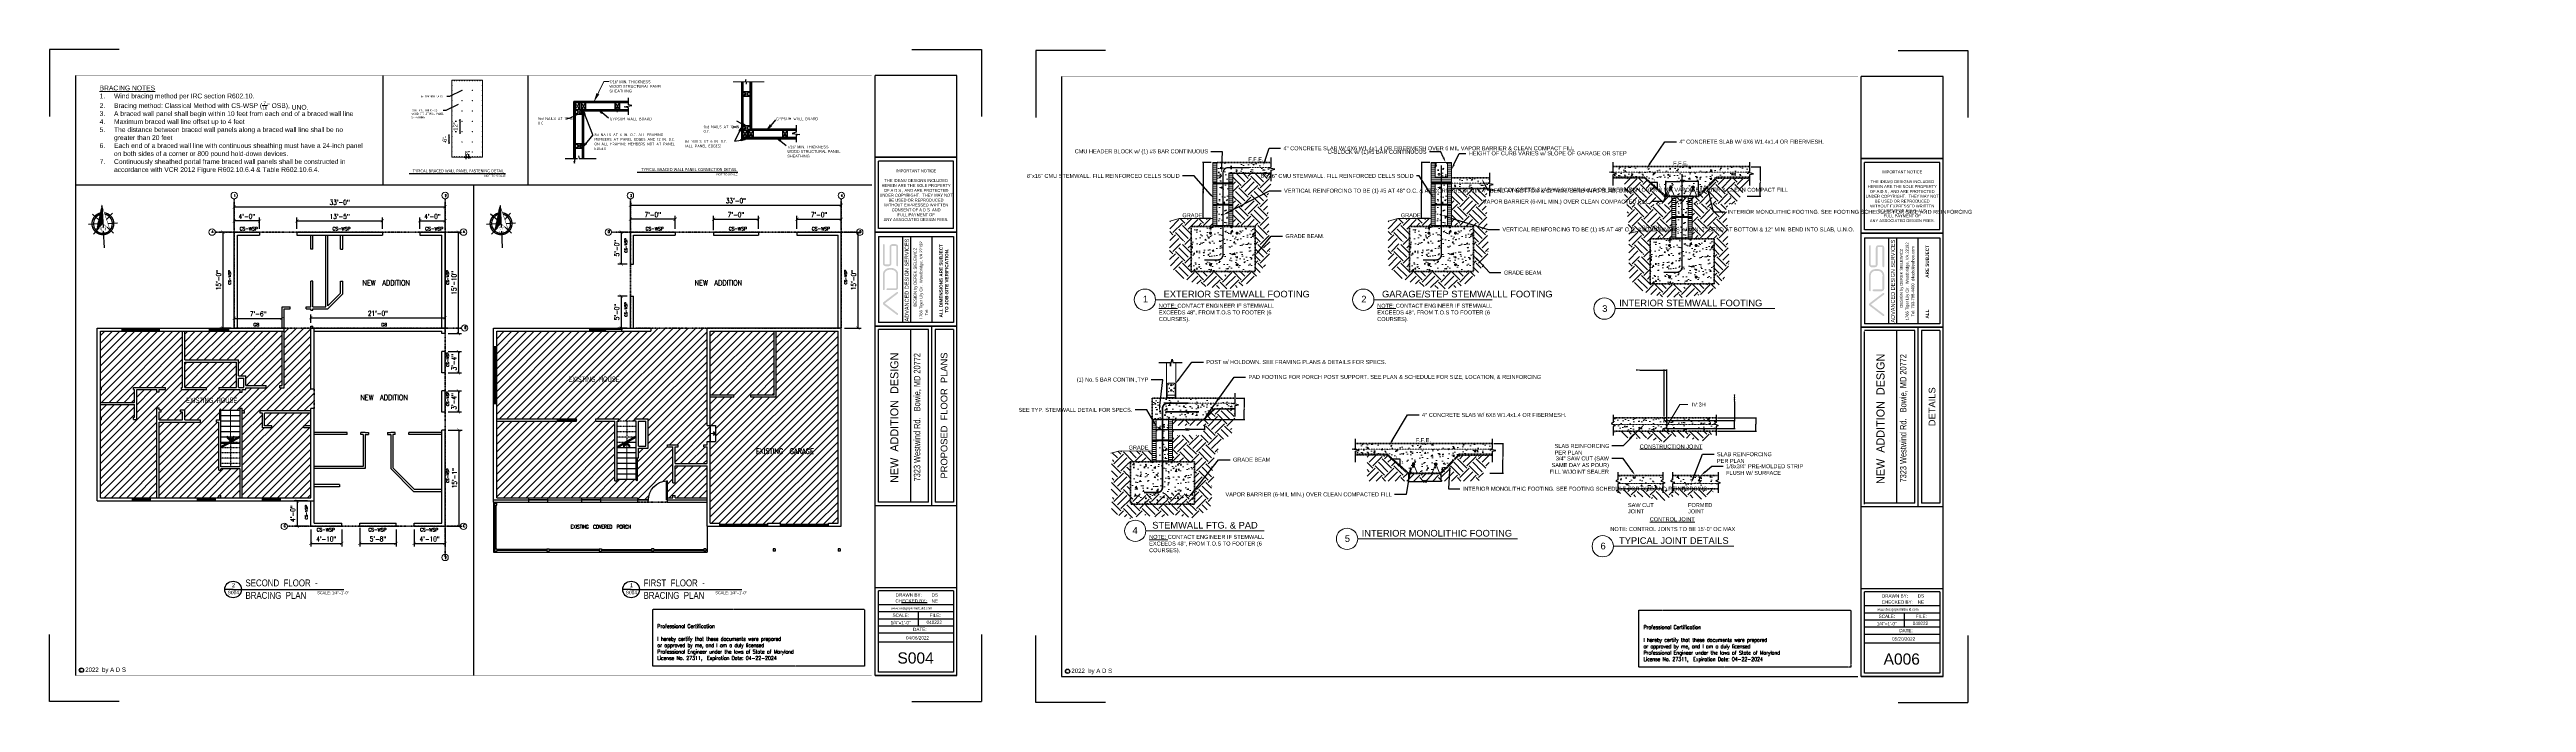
# Model space of a CAD drawing. Header units: inches. Extents: x 26998 to 46838, y -509 to 4343.
# Drawn here: x 36386 to 41036, y 1767 to 2993 of the extents above; entities that cross this region are included whole.
import ezdxf
from ezdxf import colors
from ezdxf.entities.mleader import LeaderData, LeaderLine
from ezdxf.math import Vec2, Vec3

# ---------------------------------------------------------------- set-up
doc = ezdxf.new("R2010")
doc.units = ezdxf.units.IN
doc.header["$LTSCALE"] = 0.5
doc.header["$MEASUREMENT"] = 0
for name, pattern in [('DASHED', [0.75, 0.5, -0.25]), ('Double Dash 3_8_', [1, 0.375, -0.125, 0.125, -0.125, 0.125, -0.125]), ('HIDDEN', [0.375, 0.25, -0.125]), ('HIDDEN2', [0.1875, 0.125, -0.0625])]:
    doc.linetypes.add(name, pattern=pattern)
doc.layers.get('Defpoints').update_dxf_attribs({"color": 140})
for name, color, linetype in [('A-Anno-Text-Sect', 7, 'Continuous'), ('A-NOTES', 132, 'Continuous'), ('ARWALL', 7, 'HIDDEN'), ('N-NOTES', 3, 'Continuous'), ('NOTES', 7, 'Continuous'), ('S-Dims', 2, 'Continuous'), ('Title Block', 7, 'Continuous'), ('TITLES', 3, 'Continuous'), ('windows', 4, 'Continuous')]:
    doc.layers.add(name, color=color, linetype=linetype)
for name, color, linetype, lineweight in [('A-DETL', 90, 'Continuous', 9), ('G-ANNO-TEXT', 231, 'Continuous', 9), ('HATCH', 24, 'Continuous', 9), ('new construction', 7, 'Continuous', 50), ('None', 7, 'Continuous', 0), ('S-Exisitng', 252, 'Continuous', 0), ('S-FOUNDATION', 3, 'HIDDEN', 13), ('S-Structural', 1, 'Continuous', 20), ('S-Text', 3, 'Continuous', 0), ('TEXT', 2, 'Continuous', 9), ('TXT', 4, 'Continuous', 9), ('window', 2, 'Continuous', 20)]:
    doc.layers.add(name, color=color, linetype=linetype, lineweight=lineweight)
doc.styles.add('(FE) ARIAL 3-4', font='arial.ttf', dxfattribs={"height": 1.5})
doc.styles.add('AGSROMANS', font='romans')
doc.styles.add('ARCH', font='arch.shx')
doc.styles.add('Arch-Dim', font='romans.shx', dxfattribs={"width": 0.75})
doc.styles.add('ARIAL', font='arial.ttf')
doc.styles.add('COTAS', font='arial.ttf', dxfattribs={"height": 8})
doc.styles.add('HS-DESIGN-PLAN', font='GOTHIC.TTF', dxfattribs={"height": 0.09375})
doc.styles.add('HS-DESIGN-TTLB', font='GOTHIC.TTF')
doc.styles.add('jsm18', font='archstyl.shx', dxfattribs={"width": 0.85, "height": 10})
doc.styles.add('RomanS_B', font='', dxfattribs={"width": 0.75, "height": 4.549842})
doc.styles.get("Standard").update_dxf_attribs({"font": 'romans.shx', "width": 0.75})
doc.styles.add('TAGS', font='romans', dxfattribs={"width": 0.8})
doc.styles.add('TahomaSPH', font='tahoma.ttf')
doc.styles.add('TITULO', font='arial.ttf', dxfattribs={"height": 7})
doc.styles.add('Zidane (TXT.)', font='arial.ttf', dxfattribs={"width": 0.85, "height": 2})
doc.styles.get('RomanS_B').set_extended_font_data('RomanS', bold=True)
doc.dimstyles.new('Aec-Arch-I-96', dxfattribs={"dimscale": 96, "dimtxt": 0.09375, "dimasz": 0.0625, "dimexe": 0.0625, "dimexo": 0.0625, "dimgap": 0.03125, "dimtad": 1, "dimdec": 4, "dimzin": 3, "dimdsep": 46, "dimlunit": 4, "dimtxsty": 'Arch-Dim', "dimblk": 'ARCHTICK', "dimcen": 0.09375, "dimazin": 2, "dimtfac": 0.75, "dimtdec": 4, "dimtix": 1, "dimtmove": 2, "dimatfit": 2, "dimfxl": 1, "dimtolj": 1, "dimtzin": 0, "dimarcsym": 0})
doc.dimstyles.new('Aprocon', dxfattribs={"dimtxt": 1, "dimasz": 3.75, "dimexe": 1, "dimexo": 5, "dimgap": 1.5, "dimtad": 1, "dimdec": 0, "dimzin": 3, "dimdsep": 46, "dimlunit": 4, "dimtxsty": 'COTAS', "dimblk": 'ARCHTICK', "dimcen": 0.09, "dimclrd": 256, "dimclre": 256, "dimclrt": 5, "dimaunit": 1, "dimazin": 0, "dimtfac": 1, "dimtdec": 0, "dimtix": 1, "dimtmove": 0, "dimatfit": 3, "dimldrblk": 'ARCHTICK', "dimfxl": 1, "dimtolj": 1, "dimtzin": 0, "dimarcsym": 0})
doc.dimstyles.new('DIMS', dxfattribs={"dimscale": 96, "dimtxt": 0.09375, "dimasz": 0.09375, "dimexe": 0.1, "dimexo": 0.2, "dimgap": 0.046875, "dimtad": 0, "dimdec": 1, "dimzin": 7, "dimdsep": 46, "dimlunit": 4, "dimtxsty": 'Standard', "dimblk": 'ARCHTICK', "dimcen": 0, "dimdle": 0.046875, "dimclrd": 2, "dimclre": 2, "dimclrt": 2, "dimadec": 0, "dimazin": 0, "dimtfac": 1, "dimtdec": 1, "dimtmove": 1, "dimatfit": 2, "dimfxl": 0.2, "dimtolj": 1, "dimtzin": 0, "dimarcsym": 0})
doc.dimstyles.new('STANDARD$7', dxfattribs={"dimscale": 16, "dimtxt": 0.078125, "dimasz": 0.078125, "dimexe": 0.125, "dimexo": 0.125, "dimgap": 0.04, "dimtad": 1, "dimdec": 6, "dimzin": 0, "dimdsep": 46, "dimlunit": 4, "dimtxsty": 'ARCH', "dimcen": 0.046875, "dimdle": 0.125, "dimclrd": 256, "dimclre": 256, "dimclrt": 256, "dimadec": 0, "dimazin": 0, "dimtfac": 1, "dimtdec": 6, "dimtmove": 0, "dimatfit": 3, "dimfxl": 1, "dimfrac": 2, "dimtolj": 1, "dimtzin": 0, "dimarcsym": 0})
doc.dimstyles.new('Zidane (DIM.)', dxfattribs={"dimscale": 16, "dimtxt": 3, "dimasz": 1.12, "dimexe": 0.125, "dimexo": 0.125, "dimgap": 0.05, "dimtad": 3, "dimdec": 4, "dimzin": 1, "dimdsep": 46, "dimlunit": 4, "dimtxsty": 'Zidane (TXT.)', "dimblk1": 'OBLIQUE', "dimblk2": 'OBLIQUE', "dimsah": 1, "dimcen": 0.09, "dimdle": 0.12, "dimclrd": 5, "dimclre": 5, "dimclrt": 5, "dimadec": 0, "dimazin": 0, "dimtfac": 0.5, "dimtdec": 4, "dimtmove": 0, "dimatfit": 0, "dimfxl": 1, "dimfrac": 1, "dimtolj": 1, "dimtzin": 0, "dimlwd": -1, "dimlwe": -1, "dimarcsym": 0})
pattern_1 = [(45, (26428.937, 2797.07), (-7.071068, 7.071068), [])]
pattern_2 = [(50, (27534.988, 8694.813), (26.897257, -2.353205), [2.8125, -30.9375]), (355, (27534.988, 8694.813), (-5.203175, 28.207205), [2.25, -24.75]), (100.45144, (27537.23, 8694.617), (21.69408, 25.854), [2.39026, -26.29283]), (46.1842, (27534.988, 8702.313), (40.02155, -6.20697), [4.21875, -46.40625]), (96.63564, (27538.323, 8701.795), (35.04982, 36.52945), [3.58539, -39.43927]), (351.18416, (27534.99, 8702.313), (35.04982, 36.52945), [3.375, -37.125]), (21, (27538.738, 8700.438), (22.384014, -15.09821), [2.8125, -30.9375]), (326, (27538.738, 8700.438), (9.124325, 27.193127), [2.25, -24.75]), (71.45144, (27540.604, 8699.18), (31.50834, 12.09492), [2.39026, -26.29283]), (37.5, (27534.988, 8694.813), (0.4559946, 12.4835195), [0, -24.45, 0, -25.125, 0, -24.84375]), (7.5, (27534.988, 8694.813), (9.865108, 14.790439), [0, -14.325, 0, -23.8875, 0, -9.46875]), (327.5, (27526.626, 8694.813), (20.018341, -0.845808), [0, -9.375, 0, -29.25, 0, -38.8125]), (317.5, (27522.876, 8694.813), (21.869481, 3.753937), [0, -12.1875, 0, -19.425, 0, -27.5625])]
pattern_3 = [(0, (38569.669, 2740.7238), (1e-15, 3.75), [])]
pattern_4 = [(0, (38979.655, 2740.7238), (1e-15, 3.75), [])]

# ---------------------------------------------------------------- blocks, each defined once
blk = doc.blocks.new('_ArchTick')
at = {"color": 0, "linetype": 'ByBlock', "const_width": 0.15}
blk.add_lwpolyline([(-0.5, -0.5), (0.5, 0.5)], dxfattribs=at)
blk = doc.blocks.new('*D1075')
at = {"layer": 'A-Anno-Text-Sect', "color": 0, "linetype": 'Continuous', "lineweight": -2, "transparency": 16777216}
for p, q in [((37476.8, 2655.9), (37476.8, 2680.2)), ((37560.7, 2674.2), (37476.8, 2674.2)), ((37560.7, 2655.9), (37560.7, 2680.2))]:
    blk.add_line(p, q, dxfattribs=at)
at = {"layer": 'Defpoints', "color": 0, "linetype": 'Continuous', "transparency": 16777216}
for p in [(37476.8, 2674.2), (37476.8, 2649.9), (37560.7, 2649.9)]:
    blk.add_point(p, dxfattribs=at)
at = {"layer": 'A-Anno-Text-Sect', "color": 0, "linetype": 'Continuous', "lineweight": -2, "transparency": 16777216, "xscale": 6, "yscale": 6, "zscale": 6, "rotation": 180}
blk.add_blockref('_ArchTick', (37476.8, 2674.2), dxfattribs=at)
at = {"layer": 'A-Anno-Text-Sect', "color": 0, "linetype": 'Continuous', "lineweight": -2, "transparency": 16777216, "xscale": 6, "yscale": 6, "zscale": 6}
blk.add_blockref('_ArchTick', (37560.7, 2674.2), dxfattribs=at)
at = {"layer": 'A-Anno-Text-Sect', "color": 0, "linetype": 'Continuous', "transparency": 16777216, "insert": (37518.8, 2682.6), "char_height": 9, "attachment_point": 5, "style": 'Arch-Dim'}
blk.add_mtext('\\A1;7\'-0"', dxfattribs=at)
blk = doc.blocks.new('*D1076')
at = {"layer": 'A-Anno-Text-Sect', "color": 0, "linetype": 'Continuous', "lineweight": -2, "transparency": 16777216}
for p, q in [((37789.1, 2655.9), (37789.1, 2680.2)), ((37789.1, 2674.2), (37872.6, 2674.2)), ((37872.6, 2655.9), (37872.6, 2680.2))]:
    blk.add_line(p, q, dxfattribs=at)
at = {"layer": 'Defpoints', "color": 0, "linetype": 'Continuous', "transparency": 16777216}
for p in [(37872.6, 2674.2), (37789.1, 2649.9), (37872.6, 2649.9)]:
    blk.add_point(p, dxfattribs=at)
at = {"layer": 'A-Anno-Text-Sect', "color": 0, "linetype": 'Continuous', "lineweight": -2, "transparency": 16777216, "xscale": 6, "yscale": 6, "zscale": 6, "rotation": 180}
blk.add_blockref('_ArchTick', (37789.1, 2674.2), dxfattribs=at)
at = {"layer": 'A-Anno-Text-Sect', "color": 0, "linetype": 'Continuous', "lineweight": -2, "transparency": 16777216, "xscale": 6, "yscale": 6, "zscale": 6}
blk.add_blockref('_ArchTick', (37872.6, 2674.2), dxfattribs=at)
at = {"layer": 'A-Anno-Text-Sect', "color": 0, "linetype": 'Continuous', "transparency": 16777216, "insert": (37830.9, 2682.6), "char_height": 9, "attachment_point": 5, "style": 'Arch-Dim'}
blk.add_mtext('\\A1;7\'-0"', dxfattribs=at)
blk = doc.blocks.new('*D1077')
at = {"layer": 'A-Anno-Text-Sect', "color": 0, "linetype": 'Continuous', "lineweight": -2, "transparency": 16777216}
for p, q in [((37632.7, 2653.9), (37632.7, 2680.2)), ((37632.7, 2674.2), (37717.1, 2674.2)), ((37717.1, 2655.9), (37717.1, 2680.2))]:
    blk.add_line(p, q, dxfattribs=at)
at = {"layer": 'Defpoints', "color": 0, "linetype": 'Continuous', "transparency": 16777216}
for p in [(37717.1, 2674.2), (37632.7, 2647.9), (37717.1, 2649.9)]:
    blk.add_point(p, dxfattribs=at)
at = {"layer": 'A-Anno-Text-Sect', "color": 0, "linetype": 'Continuous', "lineweight": -2, "transparency": 16777216, "xscale": 6, "yscale": 6, "zscale": 6, "rotation": 180}
blk.add_blockref('_ArchTick', (37632.7, 2674.2), dxfattribs=at)
at = {"layer": 'A-Anno-Text-Sect', "color": 0, "linetype": 'Continuous', "lineweight": -2, "transparency": 16777216, "xscale": 6, "yscale": 6, "zscale": 6}
blk.add_blockref('_ArchTick', (37717.1, 2674.2), dxfattribs=at)
at = {"layer": 'A-Anno-Text-Sect', "color": 0, "linetype": 'Continuous', "transparency": 16777216, "insert": (37674.9, 2682.6), "char_height": 9, "attachment_point": 5, "style": 'Arch-Dim'}
blk.add_mtext('\\A1;7\'-0"', dxfattribs=at)
blk = doc.blocks.new('*D1078')
at = {"layer": 'A-Anno-Text-Sect', "color": 0, "linetype": 'Continuous', "lineweight": -2, "transparency": 16777216}
for p, q in [((36733.1, 2655.9), (36733.1, 2703.5)), ((36733.1, 2697.5), (37128.9, 2697.5)), ((37128.9, 2655.9), (37128.9, 2703.5))]:
    blk.add_line(p, q, dxfattribs=at)
at = {"layer": 'Defpoints', "color": 0, "linetype": 'Continuous', "transparency": 16777216}
for p in [(37128.9, 2697.5), (36733.1, 2649.9), (37128.9, 2649.9)]:
    blk.add_point(p, dxfattribs=at)
at = {"layer": 'A-Anno-Text-Sect', "color": 0, "linetype": 'Continuous', "lineweight": -2, "transparency": 16777216, "xscale": 6, "yscale": 6, "zscale": 6, "rotation": 180}
blk.add_blockref('_ArchTick', (36733.1, 2697.5), dxfattribs=at)
at = {"layer": 'A-Anno-Text-Sect', "color": 0, "linetype": 'Continuous', "lineweight": -2, "transparency": 16777216, "xscale": 6, "yscale": 6, "zscale": 6}
blk.add_blockref('_ArchTick', (37128.9, 2697.5), dxfattribs=at)
at = {"layer": 'A-Anno-Text-Sect', "color": 0, "linetype": 'Continuous', "transparency": 16777216, "insert": (36931, 2705.9), "char_height": 9, "attachment_point": 5, "style": 'Arch-Dim'}
blk.add_mtext('\\A1;33\'-0"', dxfattribs=at)
blk = doc.blocks.new('*X797')
at = {"color": 0}
for p, q in [((144.4, -420.4), (147.6, -417.2)), ((144.6, -419.7), (147.6, -416.7)), ((144.8, -419), (147.6, -416.1)), ((145, -418.3), (147.6, -415.6)), ((145.2, -417.5), (147.6, -415.1)), ((145.4, -416.8), (147.6, -414.5)), ((145.6, -416.1), (147.6, -414)), ((145.8, -415.3), (147.6, -413.5)), ((146, -414.6), (147.6, -412.9)), ((146.2, -413.9), (147.6, -412.4)), ((146.4, -413.1), (147.6, -411.9)), ((146.6, -412.4), (147.6, -411.3)), ((146.8, -411.7), (147.6, -410.8)), ((147, -411), (147.6, -410.3)), ((147.2, -410.2), (147.6, -409.8)), ((147.4, -409.5), (147.6, -409.2)), ((147.6, -408.8), (147.6, -408.7)), ((142.8, -426.3), (147.6, -421.4)), ((143, -425.6), (147.6, -420.9)), ((143.2, -424.8), (147.6, -420.4)), ((143.4, -424.1), (147.6, -419.8)), ((143.6, -423.4), (147.6, -419.3)), ((143.8, -422.6), (147.6, -418.8)), ((144, -421.9), (147.6, -418.2)), ((144.2, -421.2), (147.6, -417.7))]:
    blk.add_line(p, q, dxfattribs=at)
blk = doc.blocks.new('North')
for p, q in [((-0.1, 18.3), (-0.1, 2.2)), ((-3.7, 4.9), (-10.7, 4.9)), ((-2.9, 7.8), (-7.4, 12.3)), ((-2.9, 2.1), (-7.4, -2.4)), ((2.8, 7.8), (7.3, 12.3)), ((2.8, 2.1), (7.3, -2.4)), ((3.6, 4.9), (10.6, 4.9)), ((-0.1, -0.5), (-0.1, -12.9))]:
    blk.add_line(p, q)
for points, const_width in [([(-5.1, 0), (-0.1, 18.3), (4.9, 0.1), (-0.1, 4.9), (-5.1, 0)], 0.3), ([(-1.6, -1), (-1.6, -1.1), (-1.6, -1.1), (-1.6, -1.2), (-1.6, -1.2), (-1.6, -1.3), (-1.5, -1.3), (-1.5, -1.3), (-1.5, -1.4), (-1.5, -1.4), (-1.4, -1.4), (-1.4, -1.4), (-1.3, -1.4), (-1.3, -1.4), (-1.2, -1.4), (-1.1, -1.4), (-1, -1.4), (-1, -1.6), (-2.4, -1.6), (-2.4, -1.4), (-2.3, -1.4), (-2.3, -1.4), (-2.2, -1.4), (-2.1, -1.4), (-2.1, -1.4), (-2, -1.4), (-2, -1.4), (-2, -1.4), (-1.9, -1.4), (-1.9, -1.3), (-1.9, -1.3), (-1.9, -1.3), (-1.8, -1.2), (-1.8, -1.2), (-1.8, -1.1), (-1.8, -1.1), (-1.8, -1), (-1.8, 2.3), (-2.4, 2.3), (-2.4, 2.4), (-0.2, 2.4), (1.4, 0.2), (1.4, 1.8), (1.4, 1.9), (1.4, 1.9), (1.4, 2), (1.4, 2.1), (1.4, 2.1), (1.3, 2.1), (1.3, 2.2), (1.3, 2.2), (1.3, 2.2), (1.2, 2.2), (1.2, 2.2), (1.1, 2.3), (1.1, 2.3), (1, 2.3), (0.9, 2.3), (0.8, 2.3), (0.8, 2.3), (0.8, 2.4), (2.2, 2.4), (2.2, 2.3), (2.1, 2.3), (2, 2.3), (2, 2.3), (1.9, 2.3), (1.9, 2.3), (1.8, 2.3), (1.8, 2.2), (1.7, 2.2), (1.7, 2.2), (1.7, 2.2), (1.7, 2.1), (1.6, 2.1), (1.6, 2.1), (1.6, 2), (1.6, 1.9), (1.6, 1.9), (1.6, 1.8), (1.6, -1.6), (0.7, -1.6), (-1.6, 1.6), (-1.6, -1), (-1.6, -1)], 0.1)]:
    blk.add_lwpolyline(points, dxfattribs=dict(const_width=const_width))
at = {"const_width": 1}
for points in [[(-8.1, 4.9, 1), (7.9, 4.9, 0.359415), (1.5, 12.8, 1)], [(-1.6, 12.8, 0.359415), (-8.1, 4.9, 1)]]:
    blk.add_lwpolyline(points, format="xyb", dxfattribs=at)
for start, end in [(105.027, 180), (180, 0), (0, 74.973)]:
    blk.add_arc((-0.1, 4.9), 7, start, end)
blk.add_blockref('*X797', (-147.7, 426.8))
blk = doc.blocks.new('*D996')
at = {"layer": 'Defpoints', "color": 0, "transparency": 16777216}
for p in [(37156.5, 2838.7), (37157.9, 2858), (37157.9, 2838.7)]:
    blk.add_point(p, dxfattribs=at)
at = {"layer": 'TEXT', "color": 0, "lineweight": -2, "transparency": 16777216}
for p, q in [((37147.9, 2858), (37150.5, 2858)), ((37147.9, 2838.7), (37150.5, 2838.7)), ((37156.5, 2862), (37156.5, 2834.7))]:
    blk.add_line(p, q, dxfattribs=at)
at = {"layer": 'TEXT', "color": 0, "lineweight": -2, "transparency": 16777216, "xscale": 3.75, "yscale": 3.75, "zscale": 3.75}
for p, rotation in [((37156.5, 2858), 90), ((37156.5, 2838.7), 270)]:
    blk.add_blockref('_ArchTick', p, dxfattribs=dict(at, rotation=rotation))
at = {"layer": 'TEXT', "color": 0, "transparency": 16777216, "insert": (37148.5, 2848.4), "char_height": 8, "attachment_point": 5, "rotation": 90, "style": 'COTAS'}
blk.add_mtext('\\A1;12"', dxfattribs=at)
blk = doc.blocks.new('*D997')
at = {"layer": 'Defpoints', "color": 0, "transparency": 16777216}
for p in [(37136.2, 2819.4), (37139.4, 2829), (37139.4, 2819.4)]:
    blk.add_point(p, dxfattribs=at)
at = {"layer": 'TEXT', "color": 0, "lineweight": -2, "transparency": 16777216}
for p, q in [((37129.4, 2829), (37130.2, 2829)), ((37129.4, 2819.4), (37130.2, 2819.4)), ((37136.2, 2833), (37136.2, 2815.4))]:
    blk.add_line(p, q, dxfattribs=at)
at = {"layer": 'TEXT', "color": 0, "lineweight": -2, "transparency": 16777216, "xscale": 3.75, "yscale": 3.75, "zscale": 3.75}
for p, rotation in [((37136.2, 2829), 90), ((37136.2, 2819.4), 270)]:
    blk.add_blockref('_ArchTick', p, dxfattribs=dict(at, rotation=rotation))
at = {"layer": 'TEXT', "color": 0, "transparency": 16777216, "insert": (37128.1, 2824.2), "char_height": 8, "attachment_point": 5, "rotation": 90, "style": 'COTAS'}
blk.add_mtext('\\A1;6"', dxfattribs=at)
blk = doc.blocks.new('*D998')
at = {"layer": 'Defpoints', "color": 0, "transparency": 16777216}
for p in [(37168.6, 2790.2), (37168.6, 2776.7), (37173.4, 2778.1)]:
    blk.add_point(p, dxfattribs=at)
at = {"layer": 'TEXT', "color": 0, "lineweight": -2, "transparency": 16777216}
for p, q in [((37168.6, 2790.2), (37164.8, 2790.2)), ((37168.6, 2786.7), (37168.6, 2796.2)), ((37173.4, 2790.2), (37168.6, 2790.2)), ((37173.4, 2788.1), (37173.4, 2796.2)), ((37173.4, 2790.2), (37177.1, 2790.2))]:
    blk.add_line(p, q, dxfattribs=at)
at = {"layer": 'TEXT', "color": 0, "lineweight": -2, "transparency": 16777216, "xscale": 3.75, "yscale": 3.75, "zscale": 3.75}
blk.add_blockref('_ArchTick', (37168.6, 2790.2), dxfattribs=at)
at = {"layer": 'TEXT', "color": 0, "lineweight": -2, "transparency": 16777216, "xscale": 3.75, "yscale": 3.75, "zscale": 3.75, "rotation": 180}
blk.add_blockref('_ArchTick', (37173.4, 2790.2), dxfattribs=at)
at = {"layer": 'TEXT', "color": 0, "transparency": 16777216, "insert": (37171, 2798.3), "char_height": 8, "attachment_point": 5, "style": 'COTAS'}
blk.add_mtext('\\A1;6"', dxfattribs=at)
blk = doc.blocks.new('_Oblique')
at = {"color": 0, "linetype": 'ByBlock', "lineweight": -2}
blk.add_line((-0.5, -0.5), (0.5, 0.5), dxfattribs=at)
blk = doc.blocks.new('*D1079')
at = {"layer": 'A-Anno-Text-Sect', "color": 0, "linetype": 'Continuous', "lineweight": -2, "transparency": 16777216}
for p, q in [((36733.1, 2655.9), (36733.1, 2677.1)), ((36780.7, 2671.1), (36733.1, 2671.1)), ((36780.7, 2655.9), (36780.7, 2677.1))]:
    blk.add_line(p, q, dxfattribs=at)
at = {"layer": 'Defpoints', "color": 0, "linetype": 'Continuous', "transparency": 16777216}
for p in [(36733.1, 2671.1), (36733.1, 2649.9), (36780.7, 2649.9)]:
    blk.add_point(p, dxfattribs=at)
at = {"layer": 'A-Anno-Text-Sect', "color": 0, "linetype": 'Continuous', "lineweight": -2, "transparency": 16777216, "xscale": 6, "yscale": 6, "zscale": 6, "rotation": 180}
blk.add_blockref('_ArchTick', (36733.1, 2671.1), dxfattribs=at)
at = {"layer": 'A-Anno-Text-Sect', "color": 0, "linetype": 'Continuous', "lineweight": -2, "transparency": 16777216, "xscale": 6, "yscale": 6, "zscale": 6}
blk.add_blockref('_ArchTick', (36780.7, 2671.1), dxfattribs=at)
at = {"layer": 'A-Anno-Text-Sect', "color": 0, "linetype": 'Continuous', "transparency": 16777216, "insert": (36756.9, 2679.4), "char_height": 9, "attachment_point": 5, "style": 'Arch-Dim'}
blk.add_mtext('\\A1;4\'-0"', dxfattribs=at)
blk = doc.blocks.new('*D1080')
at = {"layer": 'A-Anno-Text-Sect', "color": 0, "linetype": 'Continuous', "lineweight": -2, "transparency": 16777216}
for p, q in [((36850.7, 2655.9), (36850.7, 2677.1)), ((36850.7, 2671.1), (37011.3, 2671.1)), ((37011.3, 2655.9), (37011.3, 2677.1))]:
    blk.add_line(p, q, dxfattribs=at)
at = {"layer": 'Defpoints', "color": 0, "linetype": 'Continuous', "transparency": 16777216}
for p in [(37011.3, 2671.1), (36850.7, 2649.9), (37011.3, 2649.9)]:
    blk.add_point(p, dxfattribs=at)
at = {"layer": 'A-Anno-Text-Sect', "color": 0, "linetype": 'Continuous', "lineweight": -2, "transparency": 16777216, "xscale": 6, "yscale": 6, "zscale": 6, "rotation": 180}
blk.add_blockref('_ArchTick', (36850.7, 2671.1), dxfattribs=at)
at = {"layer": 'A-Anno-Text-Sect', "color": 0, "linetype": 'Continuous', "lineweight": -2, "transparency": 16777216, "xscale": 6, "yscale": 6, "zscale": 6}
blk.add_blockref('_ArchTick', (37011.3, 2671.1), dxfattribs=at)
at = {"layer": 'A-Anno-Text-Sect', "color": 0, "linetype": 'Continuous', "transparency": 16777216, "insert": (36931, 2679.4), "char_height": 9, "attachment_point": 5, "style": 'Arch-Dim'}
blk.add_mtext('\\A1;13\'-5"', dxfattribs=at)
blk = doc.blocks.new('*D1081')
at = {"layer": 'A-Anno-Text-Sect', "color": 0, "linetype": 'Continuous', "lineweight": -2, "transparency": 16777216}
for p, q in [((37081.3, 2655.9), (37081.3, 2677.1)), ((37081.3, 2671.1), (37128.9, 2671.1)), ((37128.9, 2655.9), (37128.9, 2677.1))]:
    blk.add_line(p, q, dxfattribs=at)
at = {"layer": 'Defpoints', "color": 0, "linetype": 'Continuous', "transparency": 16777216}
for p in [(37128.9, 2671.1), (37081.3, 2649.9), (37128.9, 2649.9)]:
    blk.add_point(p, dxfattribs=at)
at = {"layer": 'A-Anno-Text-Sect', "color": 0, "linetype": 'Continuous', "lineweight": -2, "transparency": 16777216, "xscale": 6, "yscale": 6, "zscale": 6, "rotation": 180}
blk.add_blockref('_ArchTick', (37081.3, 2671.1), dxfattribs=at)
at = {"layer": 'A-Anno-Text-Sect', "color": 0, "linetype": 'Continuous', "lineweight": -2, "transparency": 16777216, "xscale": 6, "yscale": 6, "zscale": 6}
blk.add_blockref('_ArchTick', (37128.9, 2671.1), dxfattribs=at)
at = {"layer": 'A-Anno-Text-Sect', "color": 0, "linetype": 'Continuous', "transparency": 16777216, "insert": (37105.1, 2679.4), "char_height": 9, "attachment_point": 5, "style": 'Arch-Dim'}
blk.add_mtext('\\A1;4\'-0"', dxfattribs=at)
blk = doc.blocks.new('*D1082')
at = {"layer": 'A-Anno-Text-Sect', "color": 0, "linetype": 'Continuous', "lineweight": -2, "transparency": 16777216}
for p, q in [((36727.1, 2649.9), (36705.9, 2649.9)), ((36711.9, 2649.9), (36711.9, 2469.9)), ((36727.1, 2469.9), (36705.9, 2469.9))]:
    blk.add_line(p, q, dxfattribs=at)
at = {"layer": 'Defpoints', "color": 0, "linetype": 'Continuous', "transparency": 16777216}
for p in [(36733.1, 2649.9), (36711.9, 2469.9), (36733.1, 2469.9)]:
    blk.add_point(p, dxfattribs=at)
at = {"layer": 'A-Anno-Text-Sect', "color": 0, "linetype": 'Continuous', "lineweight": -2, "transparency": 16777216, "xscale": 6, "yscale": 6, "zscale": 6}
for p, rotation in [((36711.9, 2649.9), 90), ((36711.9, 2469.9), 270)]:
    blk.add_blockref('_ArchTick', p, dxfattribs=dict(at, rotation=rotation))
at = {"layer": 'A-Anno-Text-Sect', "color": 0, "linetype": 'Continuous', "transparency": 16777216, "insert": (36703.6, 2559.9), "char_height": 9, "attachment_point": 5, "rotation": 90, "style": 'Arch-Dim'}
blk.add_mtext('\\A1;15\'-0"', dxfattribs=at)
blk = doc.blocks.new('*D1083')
at = {"layer": 'A-Anno-Text-Sect', "color": 0, "linetype": 'Continuous', "lineweight": -2, "transparency": 16777216}
for p, q in [((37476.8, 2655.9), (37476.8, 2706.6)), ((37476.8, 2700.6), (37872.6, 2700.6)), ((37872.6, 2655.9), (37872.6, 2706.6))]:
    blk.add_line(p, q, dxfattribs=at)
at = {"layer": 'Defpoints', "color": 0, "linetype": 'Continuous', "transparency": 16777216}
for p in [(37872.6, 2700.6), (37476.8, 2649.9), (37872.6, 2649.9)]:
    blk.add_point(p, dxfattribs=at)
at = {"layer": 'A-Anno-Text-Sect', "color": 0, "linetype": 'Continuous', "lineweight": -2, "transparency": 16777216, "xscale": 6, "yscale": 6, "zscale": 6, "rotation": 180}
blk.add_blockref('_ArchTick', (37476.8, 2700.6), dxfattribs=at)
at = {"layer": 'A-Anno-Text-Sect', "color": 0, "linetype": 'Continuous', "lineweight": -2, "transparency": 16777216, "xscale": 6, "yscale": 6, "zscale": 6}
blk.add_blockref('_ArchTick', (37872.6, 2700.6), dxfattribs=at)
at = {"layer": 'A-Anno-Text-Sect', "color": 0, "linetype": 'Continuous', "transparency": 16777216, "insert": (37674.7, 2708.9), "char_height": 9, "attachment_point": 5, "style": 'Arch-Dim'}
blk.add_mtext('\\A1;33\'-0"', dxfattribs=at)
blk = doc.blocks.new('*D1084')
at = {"layer": 'A-Anno-Text-Sect', "color": 0, "linetype": 'Continuous', "lineweight": -2, "transparency": 16777216}
for p, q in [((37470.8, 2649.9), (37453.4, 2649.9)), ((37459.4, 2649.9), (37459.4, 2589.9)), ((37470.8, 2589.9), (37453.4, 2589.9))]:
    blk.add_line(p, q, dxfattribs=at)
at = {"layer": 'Defpoints', "color": 0, "linetype": 'Continuous', "transparency": 16777216}
for p in [(37476.8, 2649.9), (37459.4, 2589.9), (37476.8, 2589.9)]:
    blk.add_point(p, dxfattribs=at)
at = {"layer": 'A-Anno-Text-Sect', "color": 0, "linetype": 'Continuous', "lineweight": -2, "transparency": 16777216, "xscale": 6, "yscale": 6, "zscale": 6}
for p, rotation in [((37459.4, 2649.9), 90), ((37459.4, 2589.9), 270)]:
    blk.add_blockref('_ArchTick', p, dxfattribs=dict(at, rotation=rotation))
at = {"layer": 'A-Anno-Text-Sect', "color": 0, "linetype": 'Continuous', "transparency": 16777216, "insert": (37451.1, 2619.9), "char_height": 9, "attachment_point": 5, "rotation": 90, "style": 'Arch-Dim'}
blk.add_mtext('\\A1;5\'-0"', dxfattribs=at)
blk = doc.blocks.new('*D1085')
at = {"layer": 'A-Anno-Text-Sect', "color": 0, "linetype": 'Continuous', "lineweight": -2, "transparency": 16777216}
for p, q in [((37470.8, 2529.9), (37453.4, 2529.9)), ((37459.4, 2529.9), (37459.4, 2469.9)), ((37470.8, 2469.9), (37453.4, 2469.9))]:
    blk.add_line(p, q, dxfattribs=at)
at = {"layer": 'Defpoints', "color": 0, "linetype": 'Continuous', "transparency": 16777216}
for p in [(37476.8, 2529.9), (37459.4, 2469.9), (37476.8, 2469.9)]:
    blk.add_point(p, dxfattribs=at)
at = {"layer": 'A-Anno-Text-Sect', "color": 0, "linetype": 'Continuous', "lineweight": -2, "transparency": 16777216, "xscale": 6, "yscale": 6, "zscale": 6}
for p, rotation in [((37459.4, 2529.9), 90), ((37459.4, 2469.9), 270)]:
    blk.add_blockref('_ArchTick', p, dxfattribs=dict(at, rotation=rotation))
at = {"layer": 'A-Anno-Text-Sect', "color": 0, "linetype": 'Continuous', "transparency": 16777216, "insert": (37451.1, 2499.9), "char_height": 9, "attachment_point": 5, "rotation": 90, "style": 'Arch-Dim'}
blk.add_mtext('\\A1;5\'-0"', dxfattribs=at)
blk = doc.blocks.new('*D1086')
at = {"layer": 'A-Anno-Text-Sect', "color": 0, "linetype": 'Continuous', "lineweight": -2, "transparency": 16777216}
for p, q in [((37878.6, 2649.9), (37909.9, 2649.9)), ((37903.9, 2649.9), (37903.9, 2469.9)), ((37878.6, 2469.9), (37909.9, 2469.9))]:
    blk.add_line(p, q, dxfattribs=at)
at = {"layer": 'Defpoints', "color": 0, "linetype": 'Continuous', "transparency": 16777216}
for p in [(37872.6, 2649.9), (37872.6, 2469.9), (37903.9, 2469.9)]:
    blk.add_point(p, dxfattribs=at)
at = {"layer": 'A-Anno-Text-Sect', "color": 0, "linetype": 'Continuous', "lineweight": -2, "transparency": 16777216, "xscale": 6, "yscale": 6, "zscale": 6}
for p, rotation in [((37903.9, 2649.9), 90), ((37903.9, 2469.9), 270)]:
    blk.add_blockref('_ArchTick', p, dxfattribs=dict(at, rotation=rotation))
at = {"layer": 'A-Anno-Text-Sect', "color": 0, "linetype": 'Continuous', "transparency": 16777216, "insert": (37895.6, 2559.9), "char_height": 9, "attachment_point": 5, "rotation": 90, "style": 'Arch-Dim'}
blk.add_mtext('\\A1;15\'-0"', dxfattribs=at)
blk = doc.blocks.new('*D1087')
at = {"layer": 'A-Anno-Text-Sect', "color": 0, "linetype": 'Continuous', "lineweight": -2, "transparency": 16777216}
for p, q in [((36870.9, 2145.3), (36845.4, 2145.3)), ((36851.4, 2145.3), (36851.4, 2097.7)), ((36870.9, 2097.7), (36845.4, 2097.7))]:
    blk.add_line(p, q, dxfattribs=at)
at = {"layer": 'Defpoints', "color": 0, "linetype": 'Continuous', "transparency": 16777216}
for p in [(36876.9, 2145.3), (36851.4, 2097.7), (36876.9, 2097.7)]:
    blk.add_point(p, dxfattribs=at)
at = {"layer": 'A-Anno-Text-Sect', "color": 0, "linetype": 'Continuous', "lineweight": -2, "transparency": 16777216, "xscale": 6, "yscale": 6, "zscale": 6}
for p, rotation in [((36851.4, 2145.3), 90), ((36851.4, 2097.7), 270)]:
    blk.add_blockref('_ArchTick', p, dxfattribs=dict(at, rotation=rotation))
at = {"layer": 'A-Anno-Text-Sect', "color": 0, "linetype": 'Continuous', "transparency": 16777216, "insert": (36843.1, 2121.5), "char_height": 9, "attachment_point": 5, "rotation": 90, "style": 'Arch-Dim'}
blk.add_mtext('\\A1;4\'-0"', dxfattribs=at)
blk = doc.blocks.new('*D1090')
at = {"layer": 'A-Anno-Text-Sect', "color": 0, "linetype": 'Continuous', "lineweight": -2, "transparency": 16777216}
for p, q in [((36876.9, 2091.7), (36876.9, 2059.6)), ((36876.9, 2065.6), (36934.9, 2065.6)), ((36934.9, 2091.7), (36934.9, 2059.6))]:
    blk.add_line(p, q, dxfattribs=at)
at = {"layer": 'Defpoints', "color": 0, "linetype": 'Continuous', "transparency": 16777216}
for p in [(36876.9, 2097.7), (36934.9, 2097.7), (36934.9, 2065.6)]:
    blk.add_point(p, dxfattribs=at)
at = {"layer": 'A-Anno-Text-Sect', "color": 0, "linetype": 'Continuous', "lineweight": -2, "transparency": 16777216, "xscale": 6, "yscale": 6, "zscale": 6, "rotation": 180}
blk.add_blockref('_ArchTick', (36876.9, 2065.6), dxfattribs=at)
at = {"layer": 'A-Anno-Text-Sect', "color": 0, "linetype": 'Continuous', "lineweight": -2, "transparency": 16777216, "xscale": 6, "yscale": 6, "zscale": 6}
blk.add_blockref('_ArchTick', (36934.9, 2065.6), dxfattribs=at)
at = {"layer": 'A-Anno-Text-Sect', "color": 0, "linetype": 'Continuous', "transparency": 16777216, "insert": (36905.9, 2073.9), "char_height": 9, "attachment_point": 5, "style": 'Arch-Dim'}
blk.add_mtext('\\A1;4\'-10"', dxfattribs=at)
blk = doc.blocks.new('*D1091')
at = {"layer": 'A-Anno-Text-Sect', "color": 0, "linetype": 'Continuous', "lineweight": -2, "transparency": 16777216}
for p, q in [((36968.9, 2094.7), (36968.9, 2059.6)), ((36968.9, 2065.6), (37036.9, 2065.6)), ((37036.9, 2091.7), (37036.9, 2059.6))]:
    blk.add_line(p, q, dxfattribs=at)
at = {"layer": 'Defpoints', "color": 0, "linetype": 'Continuous', "transparency": 16777216}
for p in [(36968.9, 2100.7), (37036.9, 2097.7), (37036.9, 2065.6)]:
    blk.add_point(p, dxfattribs=at)
at = {"layer": 'A-Anno-Text-Sect', "color": 0, "linetype": 'Continuous', "lineweight": -2, "transparency": 16777216, "xscale": 6, "yscale": 6, "zscale": 6, "rotation": 180}
blk.add_blockref('_ArchTick', (36968.9, 2065.6), dxfattribs=at)
at = {"layer": 'A-Anno-Text-Sect', "color": 0, "linetype": 'Continuous', "lineweight": -2, "transparency": 16777216, "xscale": 6, "yscale": 6, "zscale": 6}
blk.add_blockref('_ArchTick', (37036.9, 2065.6), dxfattribs=at)
at = {"layer": 'A-Anno-Text-Sect', "color": 0, "linetype": 'Continuous', "transparency": 16777216, "insert": (37002.9, 2073.9), "char_height": 9, "attachment_point": 5, "style": 'Arch-Dim'}
blk.add_mtext('\\A1;5\'-8"', dxfattribs=at)
blk = doc.blocks.new('*D1092')
at = {"layer": 'A-Anno-Text-Sect', "color": 0, "linetype": 'Continuous', "lineweight": -2, "transparency": 16777216}
for p, q in [((37070.9, 2091.7), (37070.9, 2059.6)), ((37070.9, 2065.6), (37128.9, 2065.6)), ((37128.9, 2091.7), (37128.9, 2059.6))]:
    blk.add_line(p, q, dxfattribs=at)
at = {"layer": 'Defpoints', "color": 0, "linetype": 'Continuous', "transparency": 16777216}
for p in [(37070.9, 2097.7), (37128.9, 2097.7), (37128.9, 2065.6)]:
    blk.add_point(p, dxfattribs=at)
at = {"layer": 'A-Anno-Text-Sect', "color": 0, "linetype": 'Continuous', "lineweight": -2, "transparency": 16777216, "xscale": 6, "yscale": 6, "zscale": 6, "rotation": 180}
blk.add_blockref('_ArchTick', (37070.9, 2065.6), dxfattribs=at)
at = {"layer": 'A-Anno-Text-Sect', "color": 0, "linetype": 'Continuous', "lineweight": -2, "transparency": 16777216, "xscale": 6, "yscale": 6, "zscale": 6}
blk.add_blockref('_ArchTick', (37128.9, 2065.6), dxfattribs=at)
at = {"layer": 'A-Anno-Text-Sect', "color": 0, "linetype": 'Continuous', "transparency": 16777216, "insert": (37099.9, 2073.9), "char_height": 9, "attachment_point": 5, "style": 'Arch-Dim'}
blk.add_mtext('\\A1;4\'-10"', dxfattribs=at)
blk = doc.blocks.new('*D1093')
at = {"layer": 'A-Anno-Text-Sect', "color": 0, "linetype": 'Continuous', "lineweight": -2, "transparency": 16777216}
for p, q in [((37134.9, 2649.9), (37159.9, 2649.9)), ((37153.9, 2459.6), (37153.9, 2649.9)), ((37134.9, 2459.6), (37159.9, 2459.6))]:
    blk.add_line(p, q, dxfattribs=at)
at = {"layer": 'Defpoints', "color": 0, "linetype": 'Continuous', "transparency": 16777216}
for p in [(37128.9, 2649.9), (37153.9, 2649.9), (37128.9, 2459.6)]:
    blk.add_point(p, dxfattribs=at)
at = {"layer": 'A-Anno-Text-Sect', "color": 0, "linetype": 'Continuous', "lineweight": -2, "transparency": 16777216, "xscale": 6, "yscale": 6, "zscale": 6}
for p, rotation in [((37153.9, 2649.9), 90), ((37153.9, 2459.6), 270)]:
    blk.add_blockref('_ArchTick', p, dxfattribs=dict(at, rotation=rotation))
at = {"layer": 'A-Anno-Text-Sect', "color": 0, "linetype": 'Continuous', "transparency": 16777216, "insert": (37145.6, 2554.8), "char_height": 9, "attachment_point": 5, "rotation": 90, "style": 'Arch-Dim'}
blk.add_mtext('\\A1;15\'-10"', dxfattribs=at)
blk = doc.blocks.new('*D1094')
at = {"layer": 'A-Anno-Text-Sect', "color": 0, "linetype": 'Continuous', "lineweight": -2, "transparency": 16777216}
for p, q in [((37134.9, 2425.6), (37159.9, 2425.6)), ((37153.9, 2425.6), (37153.9, 2385.9)), ((37134.9, 2385.9), (37159.9, 2385.9))]:
    blk.add_line(p, q, dxfattribs=at)
at = {"layer": 'Defpoints', "color": 0, "linetype": 'Continuous', "transparency": 16777216}
for p in [(37128.9, 2425.6), (37128.9, 2385.9), (37153.9, 2385.9)]:
    blk.add_point(p, dxfattribs=at)
at = {"layer": 'A-Anno-Text-Sect', "color": 0, "linetype": 'Continuous', "lineweight": -2, "transparency": 16777216, "xscale": 6, "yscale": 6, "zscale": 6}
for p, rotation in [((37153.9, 2425.6), 90), ((37153.9, 2385.9), 270)]:
    blk.add_blockref('_ArchTick', p, dxfattribs=dict(at, rotation=rotation))
at = {"layer": 'A-Anno-Text-Sect', "color": 0, "linetype": 'Continuous', "transparency": 16777216, "insert": (37145.6, 2405.8), "char_height": 9, "attachment_point": 5, "rotation": 90, "style": 'Arch-Dim'}
blk.add_mtext('\\A1;3\'-4"', dxfattribs=at)
blk = doc.blocks.new('*D1095')
at = {"layer": 'A-Anno-Text-Sect', "color": 0, "linetype": 'Continuous', "lineweight": -2, "transparency": 16777216}
for p, q in [((37134.9, 2351.9), (37159.9, 2351.9)), ((37153.9, 2351.9), (37153.9, 2312.3)), ((37134.9, 2312.3), (37159.9, 2312.3))]:
    blk.add_line(p, q, dxfattribs=at)
at = {"layer": 'Defpoints', "color": 0, "linetype": 'Continuous', "transparency": 16777216}
for p in [(37128.9, 2351.9), (37128.9, 2312.3), (37153.9, 2312.3)]:
    blk.add_point(p, dxfattribs=at)
at = {"layer": 'A-Anno-Text-Sect', "color": 0, "linetype": 'Continuous', "lineweight": -2, "transparency": 16777216, "xscale": 6, "yscale": 6, "zscale": 6}
for p, rotation in [((37153.9, 2351.9), 90), ((37153.9, 2312.3), 270)]:
    blk.add_blockref('_ArchTick', p, dxfattribs=dict(at, rotation=rotation))
at = {"layer": 'A-Anno-Text-Sect', "color": 0, "linetype": 'Continuous', "transparency": 16777216, "insert": (37145.6, 2332.1), "char_height": 9, "attachment_point": 5, "rotation": 90, "style": 'Arch-Dim'}
blk.add_mtext('\\A1;3\'-4"', dxfattribs=at)
blk = doc.blocks.new('*D1096')
at = {"layer": 'A-Anno-Text-Sect', "color": 0, "linetype": 'Continuous', "lineweight": -2, "transparency": 16777216}
for p, q in [((37134.9, 2278.3), (37160.9, 2278.3)), ((37154.9, 2278.3), (37154.9, 2097.7)), ((37134.9, 2097.7), (37160.9, 2097.7))]:
    blk.add_line(p, q, dxfattribs=at)
at = {"layer": 'Defpoints', "color": 0, "linetype": 'Continuous', "transparency": 16777216}
for p in [(37128.9, 2278.3), (37128.9, 2097.7), (37154.9, 2097.7)]:
    blk.add_point(p, dxfattribs=at)
at = {"layer": 'A-Anno-Text-Sect', "color": 0, "linetype": 'Continuous', "lineweight": -2, "transparency": 16777216, "xscale": 6, "yscale": 6, "zscale": 6}
for p, rotation in [((37154.9, 2278.3), 90), ((37154.9, 2097.7), 270)]:
    blk.add_blockref('_ArchTick', p, dxfattribs=dict(at, rotation=rotation))
at = {"layer": 'A-Anno-Text-Sect', "color": 0, "linetype": 'Continuous', "transparency": 16777216, "insert": (37146.6, 2188), "char_height": 9, "attachment_point": 5, "rotation": 90, "style": 'Arch-Dim'}
blk.add_mtext('\\A1;15\'-1"', dxfattribs=at)
blk = doc.blocks.new('door')
at = {"layer": 'windows'}
for p, q in [((9950.3, 7178.9), (9948.6, 7178.9)), ((9948.6, 7178.9), (9948.6, 7147)), ((9950.3, 7178.9), (9948.6, 7178.9)), ((9950.3, 7178.9), (9950.3, 7147)), ((9948.6, 7147), (9950.3, 7147))]:
    blk.add_line(p, q, dxfattribs=at)
blk.add_arc((9950.3, 7178.9), 31.9, 180, 266.8995, dxfattribs=at)
blk = doc.blocks.new('*D1088')
at = {"layer": 'A-Anno-Text-Sect', "color": 0, "linetype": 'Continuous', "lineweight": -2, "transparency": 16777216}
for p, q in [((36733.1, 2475.9), (36733.1, 2494.1)), ((36733.1, 2488.1), (36822.9, 2488.1)), ((36822.9, 2475.9), (36822.9, 2494.1))]:
    blk.add_line(p, q, dxfattribs=at)
at = {"layer": 'Defpoints', "color": 0, "linetype": 'Continuous', "transparency": 16777216}
for p in [(36733.1, 2469.9), (36822.9, 2488.1), (36822.9, 2469.9)]:
    blk.add_point(p, dxfattribs=at)
at = {"layer": 'A-Anno-Text-Sect', "color": 0, "linetype": 'Continuous', "lineweight": -2, "transparency": 16777216, "xscale": 6, "yscale": 6, "zscale": 6, "rotation": 180}
blk.add_blockref('_ArchTick', (36733.1, 2488.1), dxfattribs=at)
at = {"layer": 'A-Anno-Text-Sect', "color": 0, "linetype": 'Continuous', "lineweight": -2, "transparency": 16777216, "xscale": 6, "yscale": 6, "zscale": 6}
blk.add_blockref('_ArchTick', (36822.9, 2488.1), dxfattribs=at)
at = {"layer": 'A-Anno-Text-Sect', "color": 0, "linetype": 'Continuous', "transparency": 16777216, "insert": (36778, 2496.4), "char_height": 9, "attachment_point": 5, "style": 'Arch-Dim'}
blk.add_mtext('\\A1;7\'-6"', dxfattribs=at)
blk = doc.blocks.new('*D1089')
at = {"layer": 'A-Anno-Text-Sect', "color": 0, "linetype": 'Continuous', "lineweight": -2, "transparency": 16777216}
for p, q in [((36876.9, 2479.4), (36876.9, 2495.1)), ((36876.9, 2489.1), (37128.9, 2489.1)), ((37128.9, 2475.9), (37128.9, 2495.1))]:
    blk.add_line(p, q, dxfattribs=at)
at = {"layer": 'Defpoints', "color": 0, "linetype": 'Continuous', "transparency": 16777216}
for p in [(36876.9, 2473.4), (37128.9, 2489.1), (37128.9, 2469.9)]:
    blk.add_point(p, dxfattribs=at)
at = {"layer": 'A-Anno-Text-Sect', "color": 0, "linetype": 'Continuous', "lineweight": -2, "transparency": 16777216, "xscale": 6, "yscale": 6, "zscale": 6, "rotation": 180}
blk.add_blockref('_ArchTick', (36876.9, 2489.1), dxfattribs=at)
at = {"layer": 'A-Anno-Text-Sect', "color": 0, "linetype": 'Continuous', "lineweight": -2, "transparency": 16777216, "xscale": 6, "yscale": 6, "zscale": 6}
blk.add_blockref('_ArchTick', (37128.9, 2489.1), dxfattribs=at)
at = {"layer": 'A-Anno-Text-Sect', "color": 0, "linetype": 'Continuous', "transparency": 16777216, "insert": (37002.9, 2497.4), "char_height": 9, "attachment_point": 5, "style": 'Arch-Dim'}
blk.add_mtext('\\A1;21\'-0"', dxfattribs=at)
blk = doc.blocks.new('*D1005')
at = {"layer": 'Defpoints', "color": 0, "transparency": 16777216}
for p in [(39481.5, 2744.9), (39420.4, 2717.5), (39481.5, 2717.5)]:
    blk.add_point(p, dxfattribs=at)
at = {"layer": 'S-Dims', "color": 2, "lineweight": -2, "transparency": 16777216}
for p, q in [((39419.9, 2744.9), (39446.8, 2744.9)), ((39420.4, 2719.9), (39420.4, 2746.1)), ((39482, 2744.9), (39456.1, 2744.9)), ((39481.5, 2719.9), (39481.5, 2746.1))]:
    blk.add_line(p, q, dxfattribs=at)
at = {"layer": 'S-Dims', "color": 2, "lineweight": -2, "transparency": 16777216, "xscale": 1.125, "yscale": 1.125, "zscale": 1.125, "rotation": 180}
blk.add_blockref('_ArchTick', (39420.4, 2744.9), dxfattribs=at)
at = {"layer": 'S-Dims', "color": 2, "lineweight": -2, "transparency": 16777216, "xscale": 1.125, "yscale": 1.125, "zscale": 1.125}
blk.add_blockref('_ArchTick', (39481.5, 2744.9), dxfattribs=at)
at = {"layer": 'S-Dims', "color": 2, "transparency": 16777216, "insert": (39451.5, 2745.8), "char_height": 1.125, "attachment_point": 5}
blk.add_mtext('\\A1;SEE FOOTING\\PSCHEDULE', dxfattribs=at)
blk = doc.blocks.new('*D1146')
at = {"layer": 'Defpoints', "color": 0, "transparency": 16777216}
for p in [(39578, 2772.8), (39570.8, 2717.5), (39597.6, 2717.5)]:
    blk.add_point(p, dxfattribs=at)
at = {"layer": 'S-Dims', "color": 2, "lineweight": -2, "transparency": 16777216}
for p, q in [((39580.4, 2772.8), (39598.8, 2772.8)), ((39597.6, 2773.4), (39597.6, 2748.3)), ((39573.2, 2717.5), (39598.8, 2717.5)), ((39597.6, 2716.9), (39597.6, 2742))]:
    blk.add_line(p, q, dxfattribs=at)
at = {"layer": 'S-Dims', "color": 2, "lineweight": -2, "transparency": 16777216, "xscale": 1.125, "yscale": 1.125, "zscale": 1.125}
for p, rotation in [((39597.6, 2772.8), 90), ((39597.6, 2717.5), 270)]:
    blk.add_blockref('_ArchTick', p, dxfattribs=dict(at, rotation=rotation))
at = {"layer": 'S-Dims', "color": 2, "transparency": 16777216, "insert": (39597.6, 2745.1), "char_height": 1.125, "attachment_point": 5, "rotation": 90}
blk.add_mtext('\\A1;12" MIN.', dxfattribs=at)
blk = doc.blocks.new('*D1147')
at = {"layer": 'Defpoints', "color": 0, "transparency": 16777216}
for p in [(39422.3, 2391), (39417.3, 2301.4), (39422.3, 2293.9)]:
    blk.add_point(p, dxfattribs=at)
at = {"layer": 'S-Dims', "color": 2, "lineweight": -2, "transparency": 16777216}
for p, q in [((39371.2, 2391), (39417.3, 2391)), ((39416.7, 2391), (39422.8, 2391)), ((39417.3, 2303.8), (39417.3, 2392.2)), ((39422.3, 2296.3), (39422.3, 2392.2))]:
    blk.add_line(p, q, dxfattribs=at)
at = {"layer": 'S-Dims', "color": 2, "lineweight": -2, "transparency": 16777216, "xscale": 1.125, "yscale": 1.125, "zscale": 1.125, "rotation": 180}
blk.add_blockref('_ArchTick', (39417.3, 2391), dxfattribs=at)
at = {"layer": 'S-Dims', "color": 2, "lineweight": -2, "transparency": 16777216, "xscale": 1.125, "yscale": 1.125, "zscale": 1.125}
blk.add_blockref('_ArchTick', (39422.3, 2391), dxfattribs=at)
at = {"layer": 'S-Dims', "color": 2, "transparency": 16777216, "insert": (39367.7, 2391), "char_height": 1.125, "attachment_point": 5}
blk.add_mtext('\\A1;3/4" MIN', dxfattribs=at)
blk = doc.blocks.new('*D1148')
at = {"layer": 'Defpoints', "color": 0, "transparency": 16777216}
for p in [(39417.3, 2296.4), (39417.3, 2281.4), (39549.3, 2296.4)]:
    blk.add_point(p, dxfattribs=at)
at = {"layer": 'S-Dims', "color": 2, "lineweight": -2, "transparency": 16777216}
for p, q in [((39549.3, 2332.1), (39549.3, 2296.4)), ((39419.7, 2296.4), (39550.5, 2296.4)), ((39419.7, 2281.4), (39550.5, 2281.4)), ((39549.3, 2280.8), (39549.3, 2296.9))]:
    blk.add_line(p, q, dxfattribs=at)
at = {"layer": 'S-Dims', "color": 2, "lineweight": -2, "transparency": 16777216, "xscale": 1.125, "yscale": 1.125, "zscale": 1.125}
for p, rotation in [((39549.3, 2296.4), 90), ((39549.3, 2281.4), 270)]:
    blk.add_blockref('_ArchTick', p, dxfattribs=dict(at, rotation=rotation))
at = {"layer": 'S-Dims', "color": 2, "transparency": 16777216, "insert": (39549.3, 2338.6), "char_height": 1.125, "attachment_point": 5, "rotation": 90}
blk.add_mtext('\\A1;T/4 (1 1/2" MIN)', dxfattribs=at)
blk = doc.blocks.new('*D1149')
at = {"layer": 'Defpoints', "color": 0, "transparency": 16777216}
for p in [(39514.7, 2301.4), (39589.1, 2301.4), (39514.7, 2276.4)]:
    blk.add_point(p, dxfattribs=at)
at = {"layer": 'S-Dims', "color": 2, "lineweight": -2, "transparency": 16777216}
for p, q in [((39517.1, 2301.4), (39590.3, 2301.4)), ((39589.1, 2301.9), (39589.1, 2289.7)), ((39589.1, 2275.8), (39589.1, 2288)), ((39517.1, 2276.4), (39590.3, 2276.4))]:
    blk.add_line(p, q, dxfattribs=at)
at = {"layer": 'S-Dims', "color": 2, "lineweight": -2, "transparency": 16777216, "xscale": 1.125, "yscale": 1.125, "zscale": 1.125}
for p, rotation in [((39589.1, 2301.4), 90), ((39589.1, 2276.4), 270)]:
    blk.add_blockref('_ArchTick', p, dxfattribs=dict(at, rotation=rotation))
at = {"layer": 'S-Dims', "color": 2, "transparency": 16777216, "insert": (39589.1, 2288.9), "char_height": 1.12, "attachment_point": 5, "rotation": 90}
blk.add_mtext('\\A1;T', dxfattribs=at)
blk = doc.blocks.new('*D1013')
at = {"layer": 'Defpoints', "color": 0, "transparency": 16777216}
for p in [(38569.5, 2780.7), (38551.9, 2675.5), (38568.9, 2675.5)]:
    blk.add_point(p, dxfattribs=at)
at = {"layer": 'S-Dims', "color": 2, "lineweight": -2, "transparency": 16777216}
for p, q in [((38567.1, 2780.7), (38550.7, 2780.7)), ((38551.9, 2781.3), (38551.9, 2733.4)), ((38551.9, 2674.9), (38551.9, 2722.8)), ((38566.5, 2675.5), (38550.7, 2675.5))]:
    blk.add_line(p, q, dxfattribs=at)
at = {"layer": 'S-Dims', "color": 2, "lineweight": -2, "transparency": 16777216, "xscale": 1.125, "yscale": 1.125, "zscale": 1.125}
for p, rotation in [((38551.9, 2780.7), 90), ((38551.9, 2675.5), 270)]:
    blk.add_blockref('_ArchTick', p, dxfattribs=dict(at, rotation=rotation))
at = {"layer": 'S-Dims', "color": 2, "transparency": 16777216, "insert": (38551.9, 2728.1), "char_height": 1.125, "attachment_point": 5, "rotation": 90}
blk.add_mtext('\\A1;SEE SCHEDULE', dxfattribs=at)
blk = doc.blocks.new('*D1006')
at = {"layer": 'Defpoints', "color": 0, "transparency": 16777216}
for p in [(38456, 2298.5), (38554.1, 2290.4), (38554.1, 2279.4)]:
    blk.add_point(p, dxfattribs=at)
at = {"layer": 'S-Dims', "color": 2, "lineweight": -2, "transparency": 16777216}
for p, q in [((38455.5, 2279.4), (38517.5, 2279.4)), ((38456, 2296.1), (38456, 2278.2)), ((38554.6, 2279.4), (38526.8, 2279.4)), ((38554.1, 2288), (38554.1, 2278.2))]:
    blk.add_line(p, q, dxfattribs=at)
at = {"layer": 'S-Dims', "color": 2, "lineweight": -2, "transparency": 16777216, "xscale": 1.125, "yscale": 1.125, "zscale": 1.125, "rotation": 180}
blk.add_blockref('_ArchTick', (38456, 2279.4), dxfattribs=at)
at = {"layer": 'S-Dims', "color": 2, "lineweight": -2, "transparency": 16777216, "xscale": 1.125, "yscale": 1.125, "zscale": 1.125}
blk.add_blockref('_ArchTick', (38554.1, 2279.4), dxfattribs=at)
at = {"layer": 'S-Dims', "color": 2, "transparency": 16777216, "insert": (38522.2, 2279.4), "char_height": 1.125, "attachment_point": 5}
blk.add_mtext('\\A1;SEE FOOTING \\PSCHEDULE', dxfattribs=at)
blk = doc.blocks.new('ABU44-r')
for p, q in [((-1.69, 0.1), (-1.69, 0.9)), ((-1.69, 0.1), (-1.41, 0.1)), ((-1.13, 5.59), (-1.5, 5.22)), ((-1.5, 0.3), (-1.5, 5.22)), ((-1.41, 0.09), (-1.5, 0.09)), ((-1.5, 0), (-1.5, 0.09)), ((1.5, 0), (-1.5, 0)), ((-1.49, 1.1), (1.49, 1.1)), ((-1.41, 0.22), (-1.41, 0)), ((-1.16, 0.09), (-1.41, 0.09)), ((-1.13, 5.59), (1.12, 5.59)), ((-1.13, 0.12), (-1.13, 0.12)), ((1.03, 0.22), (-1.03, 0.22)), ((-1.03, 0.06), (-1.03, 0.09)), ((1, 0.12), (-1, 0.12)), ((1.03, 0.06), (1.03, 0.09)), ((1.12, 5.59), (1.5, 5.22)), ((1.41, 0.22), (1.42, 0)), ((1.69, 0.1), (1.42, 0.1)), ((1.5, 0.09), (1.42, 0.09)), ((1.5, 5.22), (1.5, 0.3)), ((1.5, 0.09), (1.5, 0)), ((1.69, 0.9), (1.69, 0.1))]:
    blk.add_line(p, q)
for centre, radius in [((-1, 4.97), 0.0859), ((-1, 2.35), 0.0859), ((-0.75, 3.67), 0.0859), ((0, 4.84), 0.281), ((0, 2.84), 0.281), ((0.75, 4.97), 0.0859), ((0.75, 2.35), 0.0859), ((1, 3.66), 0.0859)]:
    blk.add_circle(centre, radius)
for centre, radius, start, end in [((-1.49, 0.9), 0.198, 90, 180), ((-1.5, 0.22), 0.0859, 0, 90), ((-1.16, 0.12), 0.0312, 270, 0), ((-1.03, 0.12), 0.0938, 90, 180), ((-1.09, 0.06), 0.0625, 270, 0), ((-1, 0.09), 0.0312, 90, 180), ((1, 0.09), 0.0312, 0, 90), ((1.03, 0.12), 0.0938, 0, 90), ((1.09, 0.06), 0.0599, 177.52244, 269.55493), ((1.16, 0.12), 0.0312, 180, 270), ((1.5, 0.22), 0.0859, 90, 180), ((1.49, 0.9), 0.198, 0, 90)]:
    blk.add_arc(centre, radius, start, end)
blk = doc.blocks.new('*D1007')
at = {"layer": 'Defpoints', "color": 0, "transparency": 16777216}
for p in [(38611.6, 2338.5), (38553.1, 2298.5), (38629, 2298.5)]:
    blk.add_point(p, dxfattribs=at)
at = {"layer": 'S-Dims', "color": 2, "lineweight": -2, "transparency": 16777216}
for p, q in [((38614, 2338.5), (38630.2, 2338.5)), ((38629, 2339), (38629, 2321.3)), ((38555.5, 2298.5), (38630.2, 2298.5)), ((38629, 2297.9), (38629, 2315.7))]:
    blk.add_line(p, q, dxfattribs=at)
at = {"layer": 'S-Dims', "color": 2, "lineweight": -2, "transparency": 16777216, "xscale": 1.125, "yscale": 1.125, "zscale": 1.125}
for p, rotation in [((38629, 2338.5), 90), ((38629, 2298.5), 270)]:
    blk.add_blockref('_ArchTick', p, dxfattribs=dict(at, rotation=rotation))
at = {"layer": 'S-Dims', "color": 2, "transparency": 16777216, "insert": (38629, 2318.5), "char_height": 1.125, "attachment_point": 5, "rotation": 90}
blk.add_mtext('\\A1;8" MIN.', dxfattribs=at)
blk = doc.blocks.new('*D1008')
at = {"layer": 'Defpoints', "color": 0, "transparency": 16777216}
for p in [(38979.5, 2780.7), (38961.9, 2675.5), (38978.9, 2675.5)]:
    blk.add_point(p, dxfattribs=at)
at = {"layer": 'S-Dims', "color": 2, "lineweight": -2, "transparency": 16777216}
for p, q in [((38977.1, 2780.7), (38960.7, 2780.7)), ((38961.9, 2781.3), (38961.9, 2733.4)), ((38961.9, 2674.9), (38961.9, 2722.8)), ((38976.5, 2675.5), (38960.7, 2675.5))]:
    blk.add_line(p, q, dxfattribs=at)
at = {"layer": 'S-Dims', "color": 2, "lineweight": -2, "transparency": 16777216, "xscale": 1.125, "yscale": 1.125, "zscale": 1.125}
for p, rotation in [((38961.9, 2780.7), 90), ((38961.9, 2675.5), 270)]:
    blk.add_blockref('_ArchTick', p, dxfattribs=dict(at, rotation=rotation))
at = {"layer": 'S-Dims', "color": 2, "transparency": 16777216, "insert": (38961.9, 2728.1), "char_height": 1.125, "attachment_point": 5, "rotation": 90}
blk.add_mtext('\\A1;SEE SCHEDULE', dxfattribs=at)
blk = doc.blocks.new('*D1014')
at = {"layer": 'Defpoints', "color": 0, "transparency": 16777216}
for p in [(38937.2, 2197.7), (38998.2, 2197.7), (38998.2, 2182.1)]:
    blk.add_point(p, dxfattribs=at)
at = {"layer": 'S-Dims', "color": 2, "lineweight": -2, "transparency": 16777216}
for p, q in [((38937.2, 2195.3), (38937.2, 2180.9)), ((38998.2, 2195.3), (38998.2, 2180.9)), ((38936.7, 2182.1), (38963.6, 2182.1)), ((38998.8, 2182.1), (38972.9, 2182.1))]:
    blk.add_line(p, q, dxfattribs=at)
at = {"layer": 'S-Dims', "color": 2, "lineweight": -2, "transparency": 16777216, "xscale": 1.125, "yscale": 1.125, "zscale": 1.125, "rotation": 180}
blk.add_blockref('_ArchTick', (38937.2, 2182.1), dxfattribs=at)
at = {"layer": 'S-Dims', "color": 2, "lineweight": -2, "transparency": 16777216, "xscale": 1.125, "yscale": 1.125, "zscale": 1.125}
blk.add_blockref('_ArchTick', (38998.2, 2182.1), dxfattribs=at)
at = {"layer": 'S-Dims', "color": 2, "transparency": 16777216, "insert": (38968.2, 2182.1), "char_height": 1.125, "attachment_point": 5}
blk.add_mtext('\\A1;SEE FOOTING\\PSCHEDULE', dxfattribs=at)
blk = doc.blocks.new('*D1155')
at = {"layer": 'Defpoints', "color": 0, "transparency": 16777216}
for p in [(39094.8, 2253), (39087.5, 2197.7), (39114.4, 2197.7)]:
    blk.add_point(p, dxfattribs=at)
at = {"layer": 'S-Dims', "color": 2, "lineweight": -2, "transparency": 16777216}
for p, q in [((39097.2, 2253), (39115.6, 2253)), ((39114.4, 2253.6), (39114.4, 2228.5)), ((39089.9, 2197.7), (39115.6, 2197.7)), ((39114.4, 2197.1), (39114.4, 2222.2))]:
    blk.add_line(p, q, dxfattribs=at)
at = {"layer": 'S-Dims', "color": 2, "lineweight": -2, "transparency": 16777216, "xscale": 1.125, "yscale": 1.125, "zscale": 1.125}
for p, rotation in [((39114.4, 2253), 90), ((39114.4, 2197.7), 270)]:
    blk.add_blockref('_ArchTick', p, dxfattribs=dict(at, rotation=rotation))
at = {"layer": 'S-Dims', "color": 2, "transparency": 16777216, "insert": (39114.4, 2225.4), "char_height": 1.125, "attachment_point": 5, "rotation": 90}
blk.add_mtext('\\A1;12" MIN.', dxfattribs=at)

msp = doc.modelspace()

# ---------------------------------------------------------------- hatches: boundary and pattern name
at = {"layer": 'S-Exisitng'}
h = msp.add_hatch(dxfattribs=at)
h.set_pattern_fill('EARTH', color=256, scale=100, angle=45, style=0)
h.set_pattern_definition([(45, (27534.988, 8694.813), (0, 35.35534), [25, -25]), (45, (27528.36, 8701.442), (0, 35.35534), [25, -25]), (45, (27521.73, 8708.07), (0, 35.35534), [25, -25]), (135, (27521.73, 8712.49), (-35.35534, 2e-15), [25, -25]), (135, (27528.36, 8719.12), (-35.35534, 2e-15), [25, -25]), (135, (27534.988, 8725.749), (-35.35534, 2e-15), [25, -25])])
h.paths.add_polyline_path([(38586.1490744, 2574.8214717), (38592.1758601, 2574.8214717), (38592.1758601, 2569.1755074), (38586.1490744, 2569.1755074)], flags=16)
h.paths.add_polyline_path([(38507.6789826, 2627.710395), (38507.6789826, 2633.7371807), (38516.1164826, 2633.7371807), (38516.1164826, 2627.710395)], flags=16)
edge = h.paths.add_edge_path()
edge.add_line((38489.0799864, 2670.6084097), (38488.7988596, 2589.2954684))
edge.add_line((38488.7988596, 2589.2954684), (38489.9910489, 2587.5763076))
edge.add_line((38489.9910489, 2587.5763076), (38497.856276, 2576.6906114))
edge.add_line((38497.856276, 2576.6906114), (38512.9815163, 2563.6883901))
edge.add_line((38512.9815163, 2563.6883901), (38529.0142583, 2556.7337276))
edge.add_line((38529.0142583, 2556.7337276), (38551.0972241, 2548.5694931))
edge.add_line((38551.0972241, 2548.5694931), (38564.1049605, 2546.4528174))
edge.add_line((38564.1049605, 2546.4528174), (38588.0029296, 2543.1267202))
edge.add_line((38588.0029296, 2543.1267202), (38611.900686, 2544.9409277))
edge.add_line((38611.900686, 2544.9409277), (38629.4461435, 2550.0813828))
edge.add_line((38629.4461435, 2550.0813828), (38640.3363761, 2558.2456173))
edge.add_line((38640.3363761, 2558.2456173), (38648.2013904, 2564.8979621))
edge.add_line((38648.2013904, 2564.8979621), (38656.3691181, 2570.3407349))
edge.add_line((38656.3691181, 2570.3407349), (38664.536633, 2583.0406385))
edge.add_line((38664.536633, 2583.0406385), (38669.9818556, 2589.995301))
edge.add_line((38669.9818556, 2589.995301), (38673.0068612, 2593.9261841))
edge.add_line((38673.0068612, 2593.9261841), (38675.124365, 2602.3928869))
edge.add_line((38675.124365, 2602.3928869), (38677.5445822, 2618.4188877))
edge.add_line((38677.5445822, 2618.4188877), (38677.8470827, 2625.9783362))
edge.add_line((38677.8470827, 2625.9783362), (38675.7293661, 2640.4925978))
edge.add_line((38675.7293661, 2640.4925978), (38674.8218645, 2656.5185985))
edge.add_line((38674.8218645, 2656.5185985), (38674.8218645, 2669.5208199))
edge.add_line((38674.8218645, 2669.5208199), (38674.2168634, 2684.6397169))
edge.add_line((38674.2168634, 2684.6397169), (38672.4178147, 2702.8677589))
edge.add_line((38672.4178147, 2702.8677589), (38672.4178147, 2717.0795522))
edge.add_line((38672.4178147, 2717.0795522), (38678.3898112, 2732.0320905))
edge.add_line((38678.3898112, 2732.0320905), (38679.1038117, 2740.3626838))
edge.add_line((38679.1038117, 2740.3626838), (38679.7034323, 2752.7601191))
edge.add_line((38679.7034323, 2752.7601191), (38679.7034323, 2759.7237878))
edge.add_line((38679.7034323, 2759.7237878), (38607.7939612, 2759.7237878))
edge.add_line((38607.7939612, 2759.7237878), (38607.7939612, 2742.5987878))
edge.add_arc((38610.0519698, 2741.6612878), 2.4448946, 157.4523206786, 202.5476793216)
edge.add_line((38607.7939612, 2740.7237878), (38607.7939612, 2702.5987878))
edge.add_arc((38610.0519698, 2701.6612878), 2.4448946, 157.4523206789, 202.5476793211)
edge.add_line((38607.7939612, 2700.7237878), (38607.7939612, 2662.5987878))
edge.add_arc((38610.0519698, 2661.6612878), 2.4448946, 157.4523206786, 202.5476793216)
edge.add_line((38607.7939612, 2660.7237878), (38649.1624673, 2660.7237878))
edge.add_line((38649.1624673, 2660.7237878), (38649.1624673, 2576.1471356))
edge.add_line((38649.1624673, 2576.1471356), (38529.1624673, 2576.1471356))
edge.add_line((38529.1624673, 2576.1471356), (38529.1624673, 2660.7237878))
edge.add_line((38529.1624673, 2660.7237878), (38569.6689612, 2660.7237878))
edge.add_arc((38567.4109525, 2661.6612878), 2.4448946, 337.4523206784, 382.5476793215)
edge.add_line((38569.6689612, 2662.5987878), (38569.6689612, 2675.4787977))
edge.add_line((38569.6689612, 2675.4787977), (38507.1048579, 2675.2451468))
edge.add_line((38507.1048579, 2675.2451468), (38489.0799864, 2670.6084097))
h = msp.add_hatch(dxfattribs=at)
h.set_pattern_fill('EARTH', color=256, scale=100, angle=45, style=0)
h.set_pattern_definition([(45, (27944.974, 8694.813), (0, 35.35534), [25, -25]), (45, (27938.345, 8701.442), (0, 35.35534), [25, -25]), (45, (27931.716, 8708.07), (0, 35.35534), [25, -25]), (135, (27931.716, 8712.49), (-35.35534, 2e-15), [25, -25]), (135, (27938.345, 8719.12), (-35.35534, 2e-15), [25, -25]), (135, (27944.974, 8725.749), (-35.35534, 2e-15), [25, -25])])
h.paths.add_polyline_path([(38996.1351874, 2574.8214717), (39002.1619731, 2574.8214717), (39002.1619731, 2569.1755074), (38996.1351874, 2569.1755074)], flags=16)
h.paths.add_polyline_path([(38917.6650956, 2627.710395), (38917.6650956, 2633.7371807), (38926.1025956, 2633.7371807), (38926.1025956, 2627.710395)], flags=16)
edge = h.paths.add_edge_path()
edge.add_line((38899.0660994, 2670.6084097), (38898.7849726, 2589.2954684))
edge.add_line((38898.7849726, 2589.2954684), (38899.9771619, 2587.5763076))
edge.add_line((38899.9771619, 2587.5763076), (38907.842389, 2576.6906114))
edge.add_line((38907.842389, 2576.6906114), (38922.9676293, 2563.6883901))
edge.add_line((38922.9676293, 2563.6883901), (38939.0003713, 2556.7337276))
edge.add_line((38939.0003713, 2556.7337276), (38961.0833371, 2548.5694931))
edge.add_line((38961.0833371, 2548.5694931), (38974.0910736, 2546.4528174))
edge.add_line((38974.0910736, 2546.4528174), (38997.9890426, 2543.1267202))
edge.add_line((38997.9890426, 2543.1267202), (39021.886799, 2544.9409277))
edge.add_line((39021.886799, 2544.9409277), (39039.4322565, 2550.0813828))
edge.add_line((39039.4322565, 2550.0813828), (39050.3224891, 2558.2456173))
edge.add_line((39050.3224891, 2558.2456173), (39058.1875034, 2564.8979621))
edge.add_line((39058.1875034, 2564.8979621), (39066.3552311, 2570.3407349))
edge.add_line((39066.3552311, 2570.3407349), (39074.522746, 2583.0406385))
edge.add_line((39074.522746, 2583.0406385), (39079.9679687, 2589.995301))
edge.add_line((39079.9679687, 2589.995301), (39082.9929742, 2593.9261841))
edge.add_line((39082.9929742, 2593.9261841), (39085.110478, 2602.3928869))
edge.add_line((39085.110478, 2602.3928869), (39087.5306952, 2618.4188877))
edge.add_line((39087.5306952, 2618.4188877), (39087.8331957, 2625.9783362))
edge.add_line((39087.8331957, 2625.9783362), (39085.7154791, 2640.4925978))
edge.add_line((39085.7154791, 2640.4925978), (39084.8079775, 2656.5185985))
edge.add_line((39084.8079775, 2656.5185985), (39084.8079775, 2669.5208199))
edge.add_line((39084.8079775, 2669.5208199), (39084.2029764, 2684.6397169))
edge.add_line((39084.2029764, 2684.6397169), (39082.4039277, 2702.8677589))
edge.add_line((39082.4039277, 2702.8677589), (39082.4039277, 2717.0795522))
edge.add_line((39082.4039277, 2717.0795522), (39088.3759242, 2732.0320905))
edge.add_line((39088.3759242, 2732.0320905), (39089.0899247, 2740.3626838))
edge.add_line((39089.0899247, 2740.3626838), (39089.6895454, 2752.7601191))
edge.add_line((39089.6895454, 2752.7601191), (39089.6895454, 2731.0620738))
edge.add_line((39089.6895454, 2731.0620738), (39017.7800742, 2731.0620738))
edge.add_line((39017.7800742, 2731.0620738), (39017.7800742, 2742.5987878))
edge.add_arc((39020.0380829, 2741.6612878), 2.4448946, 157.4523206787, 202.5476793215)
edge.add_line((39017.7800742, 2740.7237878), (39017.7800742, 2702.5987878))
edge.add_arc((39020.0380829, 2701.6612878), 2.4448946, 157.4523206789, 202.5476793211)
edge.add_line((39017.7800742, 2700.7237878), (39017.7800742, 2662.5987878))
edge.add_arc((39020.0380829, 2661.6612878), 2.4448946, 157.4523206787, 202.5476793215)
edge.add_line((39017.7800742, 2660.7237878), (39059.1485803, 2660.7237878))
edge.add_line((39059.1485803, 2660.7237878), (39059.1485803, 2576.1471356))
edge.add_line((39059.1485803, 2576.1471356), (38939.1485803, 2576.1471356))
edge.add_line((38939.1485803, 2576.1471356), (38939.1485803, 2660.7237878))
edge.add_line((38939.1485803, 2660.7237878), (38979.6550742, 2660.7237878))
edge.add_arc((38977.3970655, 2661.6612878), 2.4448946, 337.4523206784, 382.5476793215)
edge.add_line((38979.6550742, 2662.5987878), (38979.6550742, 2675.4787977))
edge.add_line((38979.6550742, 2675.4787977), (38917.0909709, 2675.2451468))
edge.add_line((38917.0909709, 2675.2451468), (38899.0660994, 2670.6084097))
h = msp.add_hatch(dxfattribs=at)
h.set_pattern_fill('EARTH', color=256, scale=100, angle=45, style=0)
h.set_pattern_definition([(45, (16975.08, 27121.1), (0, 35.355339), [25, -25]), (45, (16968.45, 27127.728), (0, 35.355339), [25, -25]), (45, (16961.822, 27134.357), (0, 35.355339), [25, -25]), (135, (16961.822, 27138.776), (-35.355339, 2e-15), [25, -25]), (135, (16968.45, 27145.406), (-35.355339, 2e-15), [25, -25]), (135, (16975.08, 27152.035), (-35.355339, 2e-15), [25, -25])])
h.paths.add_polyline_path([(39380.1642635, 2750.7369856), (39342.784927, 2750.7369856), (39342.784927, 2702.5162852), (39552.7047548, 2702.5162852), (39578.4327614, 2749.7628502), (39516.5947819, 2749.7525048), (39481.4641011, 2715.3293131), (39418.8839973, 2715.3293131)])
h = msp.add_hatch(dxfattribs=at)
h.set_pattern_fill('EARTH', color=256, scale=100, angle=45, style=0)
h.set_pattern_definition([(45, (28396.7, 8671.57), (0, 35.35534), [25, -25]), (45, (28390.07, 8678.2), (0, 35.35534), [25, -25]), (45, (28383.442, 8684.83), (0, 35.35534), [25, -25]), (135, (28383.442, 8689.249), (-35.35534, 2e-15), [25, -25]), (135, (28390.07, 8695.878), (-35.35534, 2e-15), [25, -25]), (135, (28396.7, 8702.507), (-35.35534, 2e-15), [25, -25])])
h.paths.add_polyline_path([(39447.860842, 2551.5798331), (39453.8876277, 2551.5798331), (39453.8876277, 2545.9338688), (39447.860842, 2545.9338688)], flags=16)
h.paths.add_polyline_path([(39369.3907502, 2604.4687563), (39369.3907502, 2610.495542), (39377.8282502, 2610.495542), (39377.8282502, 2604.4687563)], flags=16)
edge = h.paths.add_edge_path()
edge.add_line((39350.791754, 2647.366771), (39350.5106271, 2566.0538298))
edge.add_line((39350.5106271, 2566.0538298), (39351.7028165, 2564.334669))
edge.add_line((39351.7028165, 2564.334669), (39359.5680435, 2553.4489728))
edge.add_line((39359.5680435, 2553.4489728), (39374.6932839, 2540.4467514))
edge.add_line((39374.6932839, 2540.4467514), (39390.7260259, 2533.4920889))
edge.add_line((39390.7260259, 2533.4920889), (39412.8089916, 2528.7431803))
edge.add_line((39412.8089916, 2528.7431803), (39425.8167281, 2527.7465636))
edge.add_line((39425.8167281, 2527.7465636), (39449.7146972, 2527.2077606))
edge.add_line((39449.7146972, 2527.2077606), (39473.6124536, 2530.3511426))
edge.add_line((39473.6124536, 2530.3511426), (39491.157911, 2532.9611871))
edge.add_line((39491.157911, 2532.9611871), (39502.0481436, 2535.0039786))
edge.add_line((39502.0481436, 2535.0039786), (39509.913158, 2541.6563234))
edge.add_line((39509.913158, 2541.6563234), (39518.0808856, 2547.0990962))
edge.add_line((39518.0808856, 2547.0990962), (39526.2484005, 2559.7989998))
edge.add_line((39526.2484005, 2559.7989998), (39531.6936232, 2566.7536624))
edge.add_line((39531.6936232, 2566.7536624), (39534.7186287, 2570.6845455))
edge.add_line((39534.7186287, 2570.6845455), (39536.8361326, 2579.1512483))
edge.add_line((39536.8361326, 2579.1512483), (39539.2563498, 2595.177249))
edge.add_line((39539.2563498, 2595.177249), (39539.5588503, 2602.7366975))
edge.add_line((39539.5588503, 2602.7366975), (39537.4411337, 2617.2509591))
edge.add_line((39537.4411337, 2617.2509591), (39536.5336321, 2633.2769599))
edge.add_line((39536.5336321, 2633.2769599), (39536.5336321, 2646.2791812))
edge.add_line((39536.5336321, 2646.2791812), (39535.9286309, 2661.3980782))
edge.add_line((39535.9286309, 2661.3980782), (39534.1295823, 2679.6261203))
edge.add_line((39534.1295823, 2679.6261203), (39534.1295823, 2693.8379136))
edge.add_line((39534.1295823, 2693.8379136), (39540.1015788, 2708.7904518))
edge.add_line((39540.1015788, 2708.7904518), (39540.8155793, 2717.1210451))
edge.add_line((39540.8155793, 2717.1210451), (39541.4151999, 2729.5184805))
edge.add_line((39541.4151999, 2729.5184805), (39541.4151999, 2702.1626274))
edge.add_line((39541.4151999, 2702.1626274), (39469.5057287, 2703.3316571))
edge.add_line((39469.5057287, 2703.3316571), (39469.5057287, 2719.3571492))
edge.add_arc((39471.7637374, 2718.4196492), 2.4448946, 157.4523206789, 202.5476793212)
edge.add_line((39469.5057287, 2717.4821492), (39469.5057287, 2679.3571492))
edge.add_arc((39471.7637374, 2678.4196492), 2.4448946, 157.4523206789, 202.5476793211)
edge.add_line((39469.5057287, 2677.4821492), (39469.5057287, 2639.3571492))
edge.add_arc((39471.7637374, 2638.4196492), 2.4448946, 157.4523206789, 202.5476793212)
edge.add_line((39469.5057287, 2637.4821492), (39510.8742348, 2637.4821492))
edge.add_line((39510.8742348, 2637.4821492), (39510.8742348, 2552.9054969))
edge.add_line((39510.8742348, 2552.9054969), (39390.8742348, 2552.9054969))
edge.add_line((39390.8742348, 2552.9054969), (39390.8742348, 2637.4821492))
edge.add_line((39390.8742348, 2637.4821492), (39431.3807287, 2637.4821492))
edge.add_arc((39429.12272, 2638.4196492), 2.4448946, 337.4523206784, 382.5476793215)
edge.add_line((39431.3807287, 2639.3571492), (39431.3807287, 2702.0372797))
edge.add_line((39431.3807287, 2702.0372797), (39346.7372263, 2701.8036288))
edge.add_line((39346.7372263, 2701.8036288), (39350.791754, 2647.366771))
h = msp.add_hatch(dxfattribs=at)
h.set_pattern_fill('EARTH', color=256, scale=100, angle=45, style=0)
h.set_pattern_definition([(45, (22204.817, 8106.226), (0, 35.35534), [25, -25]), (45, (22198.188, 8112.855), (0, 35.35534), [25, -25]), (45, (22191.56, 8119.484), (0, 35.35534), [25, -25]), (135, (22191.56, 8123.903), (-35.35534, 2e-15), [25, -25]), (135, (22198.188, 8130.532), (-35.35534, 2e-15), [25, -25]), (135, (22204.817, 8137.162), (-35.35534, 2e-15), [25, -25])])
edge = h.paths.add_edge_path()
edge.add_line((38456.0302342, 2239.3128474), (38393.4661309, 2239.0791965))
edge.add_line((38393.4661309, 2239.0791965), (38378.2791863, 2235.0456846))
edge.add_line((38378.2791863, 2235.0456846), (38381.5740998, 2222.5472604))
edge.add_line((38381.5740998, 2222.5472604), (38378.582029, 2208.1763626))
edge.add_line((38378.582029, 2208.1763626), (38381.6432122, 2192.0627009))
edge.add_line((38381.6432122, 2192.0627009), (38377.759277, 2173.8513137))
edge.add_line((38377.759277, 2173.8513137), (38382.0448435, 2149.1708626))
edge.add_line((38382.0448435, 2149.1708626), (38377.759277, 2133.4651854))
edge.add_line((38377.759277, 2133.4651854), (38391.852503, 2118.546797))
edge.add_line((38391.852503, 2118.546797), (38414.3048773, 2112.5968976))
edge.add_line((38414.3048773, 2112.5968976), (38440.6302427, 2118.7160455))
edge.add_line((38440.6302427, 2118.7160455), (38468.5882191, 2114.0247106))
edge.add_line((38468.5882191, 2114.0247106), (38494.5055067, 2119.735874))
edge.add_line((38494.5055067, 2119.735874), (38532.8712659, 2113.4127781))
edge.add_line((38532.8712659, 2113.4127781), (38556.767354, 2125.5897302))
edge.add_line((38556.767354, 2125.5897302), (38570.3300189, 2141.7503955))
edge.add_line((38570.3300189, 2141.7503955), (38565.7458151, 2163.3506477))
edge.add_line((38565.7458151, 2163.3506477), (38569.2720782, 2177.8197747))
edge.add_line((38569.2720782, 2177.8197747), (38535.5237403, 2170.9921403))
edge.add_line((38535.5237403, 2170.9921403), (38535.5237403, 2158.4750714))
edge.add_line((38535.5237403, 2158.4750714), (38415.5237403, 2158.4750714))
edge.add_line((38415.5237403, 2158.4750714), (38415.5237403, 2218.4750714))
edge.add_line((38415.5237403, 2218.4750714), (38456.0302342, 2218.4750714))
edge.add_arc((38455.3620031, 2219.4125714), 1.1512772, 305.4805082416, 414.5194917615)
edge.add_line((38456.0302342, 2220.3500714), (38456.0302342, 2239.3128474))
edge = h.paths.add_edge_path()
edge.add_line((38578.8825619, 2237.0657196), (38583.4667657, 2258.0114616))
edge.add_line((38583.4667657, 2258.0114616), (38605.4053698, 2269.7934414))
edge.add_line((38605.4053698, 2269.7934414), (38605.4053698, 2285.3858142))
edge.add_line((38605.4053698, 2285.3858142), (38611.1252052, 2298.9148069))
edge.add_line((38611.1252052, 2298.9148069), (38611.5790318, 2303.5931998))
edge.add_line((38611.5790318, 2303.5931998), (38611.5790318, 2317.4750714))
edge.add_line((38611.5790318, 2317.4750714), (38573.8861416, 2317.4750714))
edge.add_line((38573.8861416, 2317.4750714), (38555.3058747, 2299.4125714))
edge.add_line((38555.3058747, 2299.4125714), (38555.3058747, 2297.2250714))
edge.add_line((38555.3058747, 2297.2250714), (38494.1552342, 2297.2250714))
edge.add_line((38494.1552342, 2297.2250714), (38494.1552342, 2260.3500714))
edge.add_arc((38494.8234654, 2259.4125714), 1.1512772, 125.4805082374, 234.5194917631)
edge.add_line((38494.1552342, 2258.4750714), (38494.1552342, 2220.3500714))
edge.add_arc((38494.8234654, 2219.4125714), 1.1512772, 125.4805082374, 234.5194917592)
edge.add_line((38494.1552342, 2218.4750714), (38535.5237403, 2218.4750714))
edge.add_line((38535.5237403, 2218.4750714), (38535.5237403, 2170.9921403))
edge.add_line((38535.5237403, 2170.9921403), (38569.2720782, 2177.8197747))
edge.add_line((38569.2720782, 2177.8197747), (38571.9671275, 2188.8782265))
edge.add_line((38571.9671275, 2188.8782265), (38566.7495186, 2217.3861547))
edge.add_line((38566.7495186, 2217.3861547), (38578.8825619, 2237.0657196))
h.paths.add_polyline_path([(38425.1978852, 2137.1084726), (38526.6896144, 2137.1084726), (38526.3041377, 2136.900998), (38424.8124085, 2136.900998)], flags=16)
h.paths.add_polyline_path([(38408.8324197, 2160.2867614), (38408.8324197, 2216.8015124), (38409.1315756, 2213.7879625), (38409.1315756, 2157.2732115)], flags=16)
h.paths.add_polyline_path([(38496.0617004, 2268.4933146), (38552.5764514, 2268.4933146), (38552.5764514, 2287.0583763), (38496.0617004, 2287.0583763)], flags=16)
h = msp.add_hatch(dxfattribs=at)
h.set_pattern_fill('EARTH', color=256, scale=100, angle=45, style=0)
h.set_pattern_definition([(45, (29774.168, 8532.884), (0, 35.35534), [25, -25]), (45, (29767.539, 8539.513), (0, 35.35534), [25, -25]), (45, (29760.91, 8546.142), (0, 35.35534), [25, -25]), (135, (29760.91, 8550.562), (-35.35534, 2e-15), [25, -25]), (135, (29767.539, 8557.19), (-35.35534, 2e-15), [25, -25]), (135, (29774.168, 8563.82), (-35.35534, 2e-15), [25, -25])])
h.paths.add_polyline_path([(39417.4372276, 2255.5766988), (39439.7979073, 2266.7570386), (39489.038295, 2258.0746298), (39514.8308798, 2276.1960282), (39321.3108707, 2276.1960282), (39348.1436864, 2262.7796204), (39376.5874293, 2262.7796204)], flags=0)
h = msp.add_hatch(dxfattribs=at)
h.set_pattern_fill('EARTH', color=256, scale=100, angle=45, style=0)
h.set_pattern_definition([(45, (26460.234, 7585.316), (0, 35.35534), [25, -25]), (45, (26453.604, 7591.945), (0, 35.35534), [25, -25]), (45, (26446.975, 7598.574), (0, 35.35534), [25, -25]), (135, (26446.975, 7602.993), (-35.35534, 2e-15), [25, -25]), (135, (26453.604, 7609.623), (-35.35534, 2e-15), [25, -25]), (135, (26460.234, 7616.252), (-35.35534, 2e-15), [25, -25])])
h.paths.add_polyline_path([(38896.939185, 2230.9511861), (38859.5598485, 2230.9511861), (38859.5598485, 2182.7304858), (39069.4796764, 2182.7304858), (39095.2076829, 2229.9770508), (39033.3697034, 2229.9667054), (38998.2390226, 2195.5435137), (38935.6589189, 2195.5435137)])
h = msp.add_hatch(dxfattribs=at)
h.set_pattern_fill('EARTH', color=256, scale=100, angle=45, style=0)
h.set_pattern_definition([(45, (29774.168, 8591.18), (0, 35.35534), [25, -25]), (45, (29767.539, 8597.808), (0, 35.35534), [25, -25]), (45, (29760.91, 8604.437), (0, 35.35534), [25, -25]), (135, (29760.91, 8608.857), (-35.35534, 2e-15), [25, -25]), (135, (29767.539, 8615.486), (-35.35534, 2e-15), [25, -25]), (135, (29774.168, 8622.115), (-35.35534, 2e-15), [25, -25])])
h.paths.add_polyline_path([(39417.2841975, 2145.7063792), (39439.6448773, 2156.8867191), (39488.8852649, 2148.2043102), (39514.6778498, 2166.3257087), (39321.1578406, 2166.3257087), (39347.9906564, 2152.9093008), (39376.4343992, 2152.9093008)], flags=0)
at = {"layer": 'S-FOUNDATION', "ltscale": 10}
h = msp.add_hatch(dxfattribs=at)
h.set_pattern_fill('AR-CONC', color=252, scale=3.75, style=0)
h.set_pattern_definition(pattern_2)
h.paths.add_polyline_path([(38589.1624673, 2780.7237878), (38578.4189612, 2780.7237878), (38578.4189612, 2742.5987878), (38589.1624673, 2742.5987878)])
h.paths.add_polyline_path([(38679.6135274, 2760.7237878), (38679.7034323, 2780.7237878), (38589.1624673, 2780.7237878), (38589.1624673, 2742.5987878), (38599.0439612, 2742.5987878), (38599.0439612, 2760.7237878)])
h = msp.add_hatch(dxfattribs=at)
h.set_pattern_fill('AR-CONC', color=252, scale=3.75, style=0)
h.set_pattern_definition([(50, (16975.08, 27121.099), (26.897257, -2.353205), [2.8125, -30.9375]), (355, (16975.08, 27121.1), (-5.203175, 28.207205), [2.25, -24.75]), (100.45144, (16977.322, 27120.903), (21.694082, 25.854), [2.390257, -26.29283]), (46.1842, (16975.08, 27128.6), (40.02155, -6.206973), [4.21875, -46.40625]), (96.63564, (16978.415, 27128.08), (35.049823, 36.529448), [3.58539, -39.439266]), (351.18416, (16975.08, 27128.6), (35.049823, 36.52945), [3.375, -37.125]), (21, (16978.83, 27126.724), (22.384014, -15.098208), [2.8125, -30.9375]), (326, (16978.83, 27126.724), (9.124325, 27.193127), [2.25, -24.75]), (71.451445, (16980.695, 27125.466), (31.50834, 12.094918), [2.390257, -26.29283]), (37.5, (16975.08, 27121.099), (0.4559946, 12.4835195), [0, -24.45, 0, -25.125, 0, -24.84375]), (7.5, (16975.08, 27121.099), (9.8651077, 14.790439), [0, -14.325, 0, -23.8875, 0, -9.46875]), (327.5, (16966.718, 27121.099), (20.0183414, -0.8458077), [0, -9.375, 0, -29.25, 0, -38.8125]), (317.5, (16962.968, 27121.099), (21.869481, 3.753937), [0, -12.1875, 0, -19.425, 0, -27.5625])])
h.paths.add_polyline_path([(38987.1550742, 2780.7237878), (39010.2800742, 2780.7237878), (39010.2800742, 2753.2485474), (38987.1550742, 2753.2485474)])
h = msp.add_hatch(dxfattribs=at)
h.set_pattern_fill('AR-CONC', color=252, scale=3.75, style=0)
h.set_pattern_definition([(50, (27944.974, 8666.15), (26.897257, -2.353205), [2.8125, -30.9375]), (355, (27944.974, 8666.15), (-5.203175, 28.207205), [2.25, -24.75]), (100.45144, (27947.216, 8665.955), (21.69408, 25.854), [2.39026, -26.29283]), (46.1842, (27944.974, 8673.65), (40.02155, -6.20697), [4.21875, -46.40625]), (96.63564, (27948.31, 8673.134), (35.04982, 36.52945), [3.58539, -39.43927]), (351.18416, (27944.974, 8673.65), (35.04982, 36.52945), [3.375, -37.125]), (21, (27948.724, 8671.776), (22.384014, -15.09821), [2.8125, -30.9375]), (326, (27948.724, 8671.776), (9.124325, 27.193127), [2.25, -24.75]), (71.45144, (27950.59, 8670.518), (31.50834, 12.09492), [2.39026, -26.29283]), (37.5, (27944.974, 8666.151), (0.4559946, 12.4835195), [0, -24.45, 0, -25.125, 0, -24.84375]), (7.5, (27944.974, 8666.151), (9.865108, 14.790439), [0, -14.325, 0, -23.8875, 0, -9.46875]), (327.5, (27936.612, 8666.151), (20.018341, -0.845808), [0, -9.375, 0, -29.25, 0, -38.8125]), (317.5, (27932.862, 8666.151), (21.869481, 3.753937), [0, -12.1875, 0, -19.425, 0, -27.5625])])
h.paths.add_polyline_path([(39023.7214434, 2752.0620738), (39017.726488, 2752.0620738), (39017.726488, 2732.0491856), (39023.7214434, 2732.0491856)])
h.paths.add_polyline_path([(39089.5996404, 2732.0620738), (39089.6895454, 2752.0620738), (39022.1851164, 2752.0620738), (39022.1851164, 2732.0620738), (39017.3262814, 2732.0620738)])
h = msp.add_hatch(dxfattribs=at)
h.set_pattern_fill('AR-CONC', color=252, scale=3.75, style=0)
h.set_pattern_definition([(50, (26919.508, 8568.484), (26.897257, -2.353205), [2.8125, -30.9375]), (355, (26919.508, 8568.484), (-5.203175, 28.207205), [2.25, -24.75]), (100.45144, (26921.75, 8568.288), (21.69408, 25.854), [2.390257, -26.29283]), (46.1842, (26919.508, 8575.984), (40.02155, -6.20697), [4.21875, -46.40625]), (96.63564, (26922.843, 8575.467), (35.04982, 36.52945), [3.58539, -39.43927]), (351.18416, (26919.51, 8575.984), (35.04982, 36.52945), [3.375, -37.125]), (21, (26923.258, 8574.11), (22.384014, -15.09821), [2.8125, -30.9375]), (326, (26923.258, 8574.11), (9.124325, 27.193127), [2.25, -24.75]), (71.45144, (26925.123, 8572.85), (31.50834, 12.09492), [2.390257, -26.29283]), (37.5, (26919.508, 8568.484), (0.4559946, 12.4835195), [0, -24.45, 0, -25.125, 0, -24.84375]), (7.5, (26919.508, 8568.484), (9.865108, 14.790439), [0, -14.325, 0, -23.8875, 0, -9.46875]), (327.5, (26911.146, 8568.484), (20.018341, -0.845808), [0, -9.375, 0, -29.25, 0, -38.8125]), (317.5, (26907.396, 8568.484), (21.869481, 3.753937), [0, -12.1875, 0, -19.425, 0, -27.5625])])
h.paths.add_polyline_path([(39515.3287657, 2752.8158875), (39578.0373929, 2752.8158875), (39578.0373929, 2758.3501775), (39584.6285839, 2759.648119), (39578.0373929, 2760.9460605), (39571.4462018, 2762.244002), (39572.3302829, 2762.4180958), (39317.8861303, 2762.8929728), (39314.5905347, 2762.244002), (39321.1817258, 2760.9460605), (39327.7729169, 2759.648119), (39321.1817258, 2758.3501775), (39321.1817258, 2751.2802112), (39380.4432287, 2752.8158875), (39420.4432287, 2717.4821492), (39480.4432287, 2717.4821492)])
h.paths.add_polyline_path([(39321.1817258, 2772.8158875), (39321.1817258, 2763.5419436), (39317.8861303, 2762.8929728), (39572.3302829, 2762.4180958), (39578.0373929, 2763.5419436), (39578.0373929, 2772.8158875)])
h = msp.add_hatch(dxfattribs=at)
h.set_pattern_fill('AR-CONC', color=252, scale=3.75, style=0)
h.set_pattern_definition(pattern_2)
h.paths.add_polyline_path([(38589.1624673, 2740.7237878), (38577.1689612, 2740.7237878), (38577.1689612, 2702.5987878), (38589.1624673, 2702.5987878)])
h.paths.add_polyline_path([(38600.2939612, 2740.7237878), (38589.1624673, 2740.7237878), (38589.1624673, 2702.5987878), (38600.2939612, 2702.5987878)])
h.paths.add_polyline_path([(38600.2939612, 2700.7237878), (38589.1624673, 2700.7237878), (38589.1624673, 2662.5987878), (38600.2939612, 2662.5987878)])
h.paths.add_polyline_path([(38589.1624673, 2700.7237878), (38577.1689612, 2700.7237878), (38577.1689612, 2662.5987878), (38589.1624673, 2662.5987878)])
h = msp.add_hatch(dxfattribs=at)
h.set_pattern_fill('AR-CONC', color=252, scale=3.75, style=0)
h.set_pattern_definition([(50, (27944.974, 8694.813), (26.897257, -2.353205), [2.8125, -30.9375]), (355, (27944.974, 8694.813), (-5.203175, 28.207205), [2.25, -24.75]), (100.45144, (27947.216, 8694.617), (21.69408, 25.854), [2.39026, -26.29283]), (46.1842, (27944.974, 8702.313), (40.02155, -6.20697), [4.21875, -46.40625]), (96.63564, (27948.31, 8701.795), (35.04982, 36.52945), [3.58539, -39.43927]), (351.18416, (27944.974, 8702.313), (35.04982, 36.52945), [3.375, -37.125]), (21, (27948.724, 8700.438), (22.384014, -15.09821), [2.8125, -30.9375]), (326, (27948.724, 8700.438), (9.124325, 27.193127), [2.25, -24.75]), (71.45144, (27950.59, 8699.18), (31.50834, 12.09492), [2.39026, -26.29283]), (37.5, (27944.974, 8694.813), (0.4559946, 12.4835195), [0, -24.45, 0, -25.125, 0, -24.84375]), (7.5, (27944.974, 8694.813), (9.865108, 14.790439), [0, -14.325, 0, -23.8875, 0, -9.46875]), (327.5, (27936.612, 8694.813), (20.018341, -0.845808), [0, -9.375, 0, -29.25, 0, -38.8125]), (317.5, (27932.862, 8694.813), (21.869481, 3.753937), [0, -12.1875, 0, -19.425, 0, -27.5625])])
h.paths.add_polyline_path([(38999.1485803, 2740.7237878), (38987.1550742, 2740.7237878), (38987.1550742, 2702.5987878), (38999.1485803, 2702.5987878)])
h.paths.add_polyline_path([(39010.2800742, 2740.7237878), (38999.1485803, 2740.7237878), (38999.1485803, 2702.5987878), (39010.2800742, 2702.5987878)])
h.paths.add_polyline_path([(39010.2800742, 2700.7237878), (38999.1485803, 2700.7237878), (38999.1485803, 2662.5987878), (39010.2800742, 2662.5987878)])
h.paths.add_polyline_path([(38999.1485803, 2700.7237878), (38987.1550742, 2700.7237878), (38987.1550742, 2662.5987878), (38999.1485803, 2662.5987878)])
h = msp.add_hatch(dxfattribs=at)
h.set_pattern_fill('AR-CONC', color=252, scale=3.75, style=0)
h.set_pattern_definition([(50, (28396.7, 8671.57), (26.897257, -2.353205), [2.8125, -30.9375]), (355, (28396.7, 8671.57), (-5.203175, 28.207205), [2.25, -24.75]), (100.45144, (28398.941, 8671.375), (21.69408, 25.854), [2.39026, -26.29283]), (46.1842, (28396.7, 8679.07), (40.02155, -6.20697), [4.21875, -46.40625]), (96.63564, (28400.035, 8678.554), (35.04982, 36.52945), [3.58539, -39.43927]), (351.18416, (28396.7, 8679.07), (35.04982, 36.52945), [3.375, -37.125]), (21, (28400.45, 8677.196), (22.384014, -15.09821), [2.8125, -30.9375]), (326, (28400.45, 8677.196), (9.124325, 27.193127), [2.25, -24.75]), (71.45144, (28402.315, 8675.938), (31.50834, 12.09492), [2.39026, -26.29283]), (37.5, (28396.7, 8671.571), (0.4559946, 12.4835195), [0, -24.45, 0, -25.125, 0, -24.84375]), (7.5, (28396.7, 8671.571), (9.865108, 14.790439), [0, -14.325, 0, -23.8875, 0, -9.46875]), (327.5, (28388.337, 8671.571), (20.018341, -0.845808), [0, -9.375, 0, -29.25, 0, -38.8125]), (317.5, (28384.587, 8671.571), (21.869481, 3.753937), [0, -12.1875, 0, -19.425, 0, -27.5625])])
h.paths.add_polyline_path([(39450.8742348, 2717.4821492), (39438.8807287, 2717.4821492), (39438.8807287, 2679.3571492), (39450.8742348, 2679.3571492)])
h.paths.add_polyline_path([(39462.0057287, 2717.4821492), (39450.8742348, 2717.4821492), (39450.8742348, 2679.3571492), (39462.0057287, 2679.3571492)])
h.paths.add_polyline_path([(39462.0057287, 2677.4821492), (39450.8742348, 2677.4821492), (39450.8742348, 2639.3571492), (39462.0057287, 2639.3571492)])
h.paths.add_polyline_path([(39450.8742348, 2677.4821492), (39438.8807287, 2677.4821492), (39438.8807287, 2639.3571492), (39450.8742348, 2639.3571492)])
h = msp.add_hatch(dxfattribs=at)
h.set_pattern_fill('AR-CONC', color=252, scale=3.75, style=0)
h.set_pattern_definition([(50, (37237.182, 1889.687), (26.89726, -2.3532), [2.8125, -30.9375]), (355, (37237.182, 1889.687), (-5.20318, 28.2072), [2.25, -24.75]), (100.4514, (37239.423, 1889.49), (21.6941, 25.854), [2.39026, -26.29283]), (46.1842, (37237.182, 1897.187), (40.02155, -6.207), [4.2187, -46.4062]), (96.6356, (37240.517, 1896.67), (35.0498, 36.5294), [3.5854, -39.4393]), (351.1842, (37237.18, 1897.187), (35.0498, 36.5294), [3.375, -37.125]), (21, (37240.932, 1895.312), (22.384, -15.0982), [2.8125, -30.9375]), (326, (37240.932, 1895.312), (9.12432, 27.19313), [2.25, -24.75]), (71.4514, (37242.797, 1894.054), (31.50834, 12.0949), [2.39026, -26.29283]), (37.5, (37237.182, 1889.687), (0.455995, 12.48352), [0, -24.45, 0, -25.125, 0, -24.84375]), (7.5, (37237.182, 1889.687), (9.86511, 14.79044), [0, -14.325, 0, -23.8875, 0, -9.46875]), (327.5, (37228.82, 1889.687), (20.01834, -0.84581), [0, -9.375, 0, -29.25, 0, -38.8125]), (317.5, (37225.07, 1889.687), (21.86948, 3.75394), [0, -12.1875, 0, -19.425, 0, -27.5625])])
h.paths.add_polyline_path([(38529.1624673, 2660.7237878), (38529.1624673, 2576.1471356), (38649.1624673, 2576.1471356), (38649.1624673, 2660.7237878)])
h = msp.add_hatch(dxfattribs=at)
h.set_pattern_fill('AR-CONC', color=252, scale=3.75, style=0)
h.set_pattern_definition([(50, (37647.168, 1889.687), (26.89726, -2.3532), [2.8125, -30.9375]), (355, (37647.168, 1889.687), (-5.20318, 28.2072), [2.25, -24.75]), (100.4514, (37649.41, 1889.49), (21.6941, 25.854), [2.39026, -26.29283]), (46.1842, (37647.168, 1897.187), (40.02155, -6.207), [4.2187, -46.4062]), (96.6356, (37650.503, 1896.67), (35.0498, 36.5294), [3.5854, -39.4393]), (351.1842, (37647.17, 1897.187), (35.0498, 36.5294), [3.375, -37.125]), (21, (37650.918, 1895.312), (22.384, -15.0982), [2.8125, -30.9375]), (326, (37650.918, 1895.312), (9.12432, 27.19313), [2.25, -24.75]), (71.4514, (37652.783, 1894.054), (31.50834, 12.0949), [2.39026, -26.29283]), (37.5, (37647.168, 1889.687), (0.455995, 12.48352), [0, -24.45, 0, -25.125, 0, -24.84375]), (7.5, (37647.168, 1889.687), (9.86511, 14.79044), [0, -14.325, 0, -23.8875, 0, -9.46875]), (327.5, (37638.806, 1889.687), (20.01834, -0.84581), [0, -9.375, 0, -29.25, 0, -38.8125]), (317.5, (37635.056, 1889.687), (21.86948, 3.75394), [0, -12.1875, 0, -19.425, 0, -27.5625])])
h.paths.add_polyline_path([(38939.1485803, 2660.7237878), (38939.1485803, 2576.1471356), (39059.1485803, 2576.1471356), (39059.1485803, 2660.7237878)])
h = msp.add_hatch(dxfattribs=at)
h.set_pattern_fill('AR-CONC', color=252, scale=3.75, style=0)
h.set_pattern_definition([(50, (38098.894, 1866.445), (26.89726, -2.3532), [2.8125, -30.9375]), (355, (38098.894, 1866.445), (-5.20318, 28.2072), [2.25, -24.75]), (100.4514, (38101.135, 1866.25), (21.6941, 25.854), [2.39026, -26.29283]), (46.1842, (38098.894, 1873.945), (40.02155, -6.207), [4.2187, -46.4062]), (96.6356, (38102.23, 1873.43), (35.0498, 36.5294), [3.5854, -39.4393]), (351.1842, (38098.894, 1873.945), (35.0498, 36.5294), [3.375, -37.125]), (21, (38102.644, 1872.07), (22.384, -15.0982), [2.8125, -30.9375]), (326, (38102.644, 1872.07), (9.12432, 27.19313), [2.25, -24.75]), (71.4514, (38104.51, 1870.812), (31.50834, 12.0949), [2.39026, -26.29283]), (37.5, (38098.894, 1866.445), (0.455995, 12.48352), [0, -24.45, 0, -25.125, 0, -24.84375]), (7.5, (38098.894, 1866.445), (9.86511, 14.79044), [0, -14.325, 0, -23.8875, 0, -9.46875]), (327.5, (38090.531, 1866.445), (20.01834, -0.84581), [0, -9.375, 0, -29.25, 0, -38.8125]), (317.5, (38086.781, 1866.445), (21.86948, 3.75394), [0, -12.1875, 0, -19.425, 0, -27.5625])])
h.paths.add_polyline_path([(39390.8742348, 2637.4821492), (39390.8742348, 2552.9054969), (39510.8742348, 2552.9054969), (39510.8742348, 2637.4821492)])
h = msp.add_hatch(dxfattribs=at)
h.set_pattern_fill('AR-CONC', color=252, scale=3.75, style=0)
h.set_pattern_definition([(50, (22204.817, 8106.226), (26.897257, -2.353205), [2.8125, -30.9375]), (355, (22204.817, 8106.226), (-5.203175, 28.207205), [2.25, -24.75]), (100.45144, (22207.06, 8106.03), (21.69408, 25.854), [2.390257, -26.29283]), (46.1842, (22204.817, 8113.726), (40.02155, -6.20697), [4.21875, -46.40625]), (96.63564, (22208.153, 8113.21), (35.04982, 36.52945), [3.58539, -39.43927]), (351.18416, (22204.817, 8113.726), (35.04982, 36.52945), [3.375, -37.125]), (21, (22208.567, 8111.85), (22.384014, -15.098208), [2.8125, -30.9375]), (326, (22208.567, 8111.85), (9.124325, 27.193127), [2.25, -24.75]), (71.45144, (22210.433, 8110.592), (31.50834, 12.09492), [2.390257, -26.29283]), (37.5, (22204.817, 8106.226), (0.4559946, 12.4835195), [0, -24.45, 0, -25.125, 0, -24.84375]), (7.5, (22204.817, 8106.226), (9.865108, 14.790439), [0, -14.325, 0, -23.8875, 0, -9.46875]), (327.5, (22196.455, 8106.226), (20.0183414, -0.8458077), [0, -9.375, 0, -29.25, 0, -38.8125]), (317.5, (22192.705, 8106.226), (21.869481, 3.753937), [0, -12.1875, 0, -19.425, 0, -27.5625])])
h.paths.add_polyline_path([(38456.0302342, 2338.4750714), (38456.0302342, 2298.4750714), (38494.1552342, 2298.4750714), (38553.1183747, 2298.4750714), (38573.1183747, 2318.4750714), (38611.5790318, 2318.4750714), (38611.5790318, 2324.2746063), (38618.1702229, 2325.5725479), (38611.5790318, 2326.8704894), (38604.9878408, 2328.1684309), (38611.5790318, 2329.4663724), (38611.5790318, 2338.4750714)])
h.paths.add_polyline_path([(38540.7790474, 2306.0751503, -1), (38539.0222199, 2306.7167314, -1)], flags=16)
h.paths.add_polyline_path([(38481.0595242, 2306.0751503, -1), (38479.3026967, 2306.7167314, -1)], flags=16)
h.paths.add_polyline_path([(38471.7995782, 2313.0302272, -1), (38470.0427507, 2313.6718082, -1)], flags=16)
h = msp.add_hatch(dxfattribs=at)
h.set_pattern_fill('AR-CONC', color=252, scale=3.75, style=0)
h.set_pattern_definition([(50, (38160.244, 1947.708), (26.8973, -2.3532), [2.8125, -30.9375]), (355, (38160.244, 1947.708), (-5.2032, 28.2072), [2.25, -24.75]), (100.4514, (38162.486, 1947.512), (21.6941, 25.854), [2.3903, -26.2928]), (46.184, (38160.244, 1955.208), (40.0215, -6.207), [4.2187, -46.4062]), (96.636, (38163.58, 1954.69), (35.0498, 36.5294), [3.5854, -39.4393]), (351.184, (38160.244, 1955.208), (35.05, 36.5294), [3.375, -37.125]), (21, (38163.994, 1953.333), (22.384, -15.0982), [2.8125, -30.9375]), (326, (38163.994, 1953.333), (9.1243, 27.1931), [2.25, -24.75]), (71.4514, (38165.86, 1952.075), (31.5083, 12.0949), [2.3903, -26.2928]), (37.5, (38160.244, 1947.708), (0.456, 12.48352), [0, -24.45, 0, -25.125, 0, -24.84375]), (7.5, (38160.244, 1947.708), (9.8651, 14.79044), [0, -14.325, 0, -23.8875, 0, -9.46875]), (327.5, (38151.882, 1947.708), (20.01834, -0.8458), [0, -9.375, 0, -29.25, 0, -38.8125]), (317.5, (38148.132, 1947.708), (21.8695, 3.75394), [0, -12.1875, 0, -19.425, 0, -27.5625])])
h.paths.add_polyline_path([(38475.5237403, 2298.4750714), (38463.5302342, 2298.4750714), (38463.5302342, 2260.3500714), (38475.5237403, 2260.3500714)])
h.paths.add_polyline_path([(38486.6552342, 2298.4750714), (38475.5237403, 2298.4750714), (38475.5237403, 2260.3500714), (38486.6552342, 2260.3500714)])
h.paths.add_polyline_path([(38486.6552342, 2258.4750714), (38475.5237403, 2258.4750714), (38475.5237403, 2220.3500714), (38486.6552342, 2220.3500714)])
h.paths.add_polyline_path([(38475.5237403, 2258.4750714), (38463.5302342, 2258.4750714), (38463.5302342, 2220.3500714), (38475.5237403, 2220.3500714)])
h = msp.add_hatch(dxfattribs=at)
h.set_pattern_fill('AR-CONC', color=252, scale=3.75, style=0)
h.set_pattern_definition([(50, (29774.168, 8532.884), (26.897257, -2.353205), [2.8125, -30.9375]), (355, (29774.168, 8532.884), (-5.203175, 28.207205), [2.25, -24.75]), (100.45144, (29776.41, 8532.688), (21.69408, 25.854), [2.39026, -26.29283]), (46.1842, (29774.168, 8540.384), (40.02155, -6.20697), [4.21875, -46.40625]), (96.63564, (29777.503, 8539.867), (35.04982, 36.52945), [3.58539, -39.43927]), (351.18416, (29774.168, 8540.384), (35.04982, 36.52945), [3.375, -37.125]), (21, (29777.918, 8538.51), (22.384014, -15.09821), [2.8125, -30.9375]), (326, (29777.918, 8538.51), (9.124325, 27.193127), [2.25, -24.75]), (71.45144, (29779.783, 8537.25), (31.50834, 12.09492), [2.39026, -26.29283]), (37.5, (29774.168, 8532.884), (0.4559946, 12.4835195), [0, -24.45, 0, -25.125, 0, -24.84375]), (7.5, (29774.168, 8532.884), (9.865108, 14.790439), [0, -14.325, 0, -23.8875, 0, -9.46875]), (327.5, (29765.805, 8532.884), (20.018341, -0.845808), [0, -9.375, 0, -29.25, 0, -38.8125]), (317.5, (29762.055, 8532.884), (21.869481, 3.753937), [0, -12.1875, 0, -19.425, 0, -27.5625])])
h.paths.add_polyline_path([(39417.2841975, 2296.3659798), (39417.2841975, 2301.3659798), (39321.1578406, 2301.3659798), (39321.1578406, 2292.4884204), (39317.4078406, 2290.6134204), (39321.1578406, 2288.7384204), (39422.2841975, 2288.7384204), (39422.2841975, 2293.8659798)])
h.paths.add_polyline_path([(39422.2841975, 2288.7384204), (39321.1578406, 2288.7384204), (39324.9078406, 2286.8634204), (39321.1578406, 2284.9884204), (39321.1578406, 2279.5059134), (39321.1578406, 2276.3659798), (39417.2841975, 2276.3659798), (39417.2841975, 2281.3659798), (39422.2841975, 2283.8659798)])
h.paths.add_polyline_path([(39514.6778498, 2284.9884204), (39518.4278498, 2286.8634204), (39514.6778498, 2288.7384204), (39422.2841975, 2288.7384204), (39422.2841975, 2283.8659798), (39417.2841975, 2281.3659798), (39417.2841975, 2276.3659798), (39422.0599473, 2276.3659798), (39421.1432409, 2281.7529726), (39423.6161447, 2276.3659798), (39514.6778498, 2276.3659798), (39514.6778498, 2279.5059134)])
h.paths.add_polyline_path([(39514.6778498, 2292.4884204), (39514.6778498, 2301.3659798), (39417.2841975, 2301.3659798), (39417.2841975, 2296.3659798), (39422.2841975, 2293.8659798), (39422.2841975, 2288.7384204), (39514.6778498, 2288.7384204), (39510.9278498, 2290.6134204)])
h = msp.add_hatch(dxfattribs=at)
h.set_pattern_fill('AR-CONC', color=252, scale=3.75, style=0)
h.set_pattern_definition([(50, (26436.283, 8048.698), (26.897257, -2.353205), [2.8125, -30.9375]), (355, (26436.283, 8048.698), (-5.203175, 28.207205), [2.25, -24.75]), (100.45144, (26438.524, 8048.502), (21.69408, 25.854), [2.390257, -26.29283]), (46.1842, (26436.283, 8056.198), (40.02155, -6.20697), [4.21875, -46.40625]), (96.63564, (26439.62, 8055.68), (35.04982, 36.52945), [3.58539, -39.43927]), (351.18416, (26436.283, 8056.2), (35.04982, 36.52945), [3.375, -37.125]), (21, (26440.033, 8054.323), (22.384014, -15.09821), [2.8125, -30.9375]), (326, (26440.033, 8054.323), (9.124325, 27.193127), [2.25, -24.75]), (71.45144, (26441.898, 8053.065), (31.50834, 12.09492), [2.390257, -26.29283]), (37.5, (26436.283, 8048.698), (0.4559946, 12.4835195), [0, -24.45, 0, -25.125, 0, -24.84375]), (7.5, (26436.283, 8048.698), (9.865108, 14.790439), [0, -14.325, 0, -23.8875, 0, -9.46875]), (327.5, (26427.921, 8048.698), (20.018341, -0.845808), [0, -9.375, 0, -29.25, 0, -38.8125]), (317.5, (26424.17, 8048.698), (21.869481, 3.753937), [0, -12.1875, 0, -19.425, 0, -27.5625])])
h.paths.add_polyline_path([(39032.1036872, 2233.030088), (39094.8123144, 2233.030088), (39094.8123144, 2238.564378), (39101.4035055, 2239.8623196), (39094.8123144, 2241.1602611), (39088.2211233, 2242.4582026), (39089.1052044, 2242.6322964), (38834.6610518, 2243.1071734), (38831.3654563, 2242.4582026), (38837.9566474, 2241.1602611), (38844.5478384, 2239.8623196), (38837.9566474, 2238.564378), (38837.9566474, 2231.4944118), (38897.2181503, 2233.030088), (38937.2181503, 2197.6963497), (38997.2181503, 2197.6963497)])
h.paths.add_polyline_path([(38837.9566474, 2253.030088), (38837.9566474, 2243.7561441), (38834.6610518, 2243.1071734), (39089.1052044, 2242.6322964), (39094.8123144, 2243.7561441), (39094.8123144, 2253.030088)])
h = msp.add_hatch(dxfattribs=at)
h.set_pattern_fill('AR-CONC', color=252, scale=3.75, style=0)
h.set_pattern_definition([(50, (27421.35, 8233.5), (26.897257, -2.353205), [2.8125, -30.9375]), (355, (27421.35, 8233.5), (-5.203175, 28.207205), [2.25, -24.75]), (100.45144, (27423.59, 8233.303), (21.69408, 25.854), [2.39026, -26.29283]), (46.1842, (27421.35, 8241), (40.02155, -6.20697), [4.21875, -46.40625]), (96.63564, (27424.685, 8240.482), (35.04982, 36.52945), [3.58539, -39.43927]), (351.18416, (27421.35, 8241), (35.04982, 36.52945), [3.375, -37.125]), (21, (27425.1, 8239.124), (22.384014, -15.09821), [2.8125, -30.9375]), (326, (27425.1, 8239.124), (9.124325, 27.193127), [2.25, -24.75]), (71.45144, (27426.965, 8237.866), (31.50834, 12.09492), [2.39026, -26.29283]), (37.5, (27421.3495, 8233.499), (0.4559946, 12.4835195), [0, -24.45, 0, -25.125, 0, -24.84375]), (7.5, (27421.35, 8233.5), (9.865108, 14.790439), [0, -14.325, 0, -23.8875, 0, -9.46875]), (327.5, (27412.987, 8233.499), (20.018341, -0.845808), [0, -9.375, 0, -29.25, 0, -38.8125]), (317.5, (27409.237, 8233.5), (21.869481, 3.753937), [0, -12.1875, 0, -19.425, 0, -27.5625])])
h.paths.add_polyline_path([(38415.5237403, 2218.4750714), (38415.5237403, 2139.4105669), (38535.5237403, 2139.4105669), (38535.5237403, 2218.4750714)])
h = msp.add_hatch(dxfattribs=at)
h.set_pattern_fill('AR-CONC', color=252, scale=3.75, style=0)
h.set_pattern_definition([(50, (29774.168, 8591.179), (26.897257, -2.353205), [2.8125, -30.9375]), (355, (29774.168, 8591.18), (-5.203175, 28.207205), [2.25, -24.75]), (100.45144, (29776.41, 8590.983), (21.69408, 25.854), [2.39026, -26.29283]), (46.1842, (29774.168, 8598.68), (40.02155, -6.20697), [4.21875, -46.40625]), (96.63564, (29777.503, 8598.16), (35.04982, 36.52945), [3.58539, -39.43927]), (351.18416, (29774.168, 8598.68), (35.04982, 36.52945), [3.375, -37.125]), (21, (29777.918, 8596.804), (22.384014, -15.09821), [2.8125, -30.9375]), (326, (29777.918, 8596.804), (9.124325, 27.193127), [2.25, -24.75]), (71.45144, (29779.783, 8595.546), (31.50834, 12.09492), [2.39026, -26.29283]), (37.5, (29774.168, 8591.179), (0.4559946, 12.4835195), [0, -24.45, 0, -25.125, 0, -24.84375]), (7.5, (29774.168, 8591.179), (9.865108, 14.790439), [0, -14.325, 0, -23.8875, 0, -9.46875]), (327.5, (29765.805, 8591.179), (20.018341, -0.845808), [0, -9.375, 0, -29.25, 0, -38.8125]), (317.5, (29762.055, 8591.179), (21.869481, 3.753937), [0, -12.1875, 0, -19.425, 0, -27.5625])])
h.paths.add_polyline_path([(39414.5943449, 2184.7737599), (39414.5943449, 2193.3341999), (39362.5339639, 2193.3341999), (39362.5339639, 2188.216694), (39359.3333212, 2188.216694), (39359.3333212, 2193.3341999), (39330.3297166, 2193.3341999), (39330.3297166, 2184.7737599), (39326.5797166, 2182.8987599), (39334.0797166, 2179.1487599), (39330.3297166, 2177.2737599), (39330.3297166, 2171.7912529), (39330.3297166, 2168.3341999), (39414.5943449, 2168.3341999), (39414.5943449, 2171.7912529), (39414.5943449, 2177.2737599), (39418.3443449, 2179.1487599), (39410.8443449, 2182.8987599)])
h.paths.add_polyline_path([(39432.8764148, 2193.3341999), (39432.8764148, 2184.7737599), (39429.1264148, 2182.8987599), (39436.6264148, 2179.1487599), (39432.8764148, 2177.2737599), (39432.8764148, 2171.7912529), (39432.8764148, 2168.3341999), (39518.1909836, 2168.3341999), (39518.1909836, 2171.7912529), (39518.1909836, 2177.2737599), (39521.9409836, 2179.1487599), (39514.4409836, 2182.8987599), (39518.1909836, 2184.7737599), (39518.1909836, 2193.3341999), (39486.1000072, 2193.3341999), (39486.1000072, 2188.216694), (39482.8993645, 2188.216694), (39482.8993645, 2193.3341999)])
at = {"layer": 'S-Structural'}
h = msp.add_hatch(dxfattribs=at)
h.set_pattern_fill('ANSI31', color=256, scale=30, angle=315, style=0)
h.set_pattern_definition(pattern_3)
h.paths.add_polyline_path([(38577.1689612, 2780.7237878), (38569.6689612, 2780.7237878), (38569.6689612, 2742.5987878), (38577.1689612, 2742.5987878)])
h = msp.add_hatch(dxfattribs=at)
h.set_pattern_fill('ANSI31', color=256, scale=30, angle=315, style=0)
h.set_pattern_definition(pattern_3)
h.paths.add_polyline_path([(38607.7939612, 2760.6612878), (38600.2939612, 2760.6612878), (38600.2939612, 2742.5987878), (38607.7939612, 2742.5987878)])
h = msp.add_hatch(dxfattribs=at)
h.set_pattern_fill('ANSI31', color=256, scale=30, angle=315, style=0)
h.set_pattern_definition(pattern_4)
h.paths.add_polyline_path([(38987.1550742, 2780.7237878), (38979.6550742, 2780.7237878), (38979.6550742, 2742.5987878), (38987.1550742, 2742.5987878)])
h = msp.add_hatch(dxfattribs=at)
h.set_pattern_fill('ANSI31', color=256, scale=30, angle=315, style=0)
h.set_pattern_definition([(0, (39002.78, 2740.7238), (1e-15, 3.75), [])])
h.paths.add_polyline_path([(39010.2800742, 2753.3755467), (38987.1550742, 2753.3755467), (38987.1550742, 2742.5987878), (39010.2800742, 2742.5987878)])
h = msp.add_hatch(dxfattribs=at)
h.set_pattern_fill('ANSI31', color=256, scale=30, angle=315, style=0)
h.set_pattern_definition(pattern_4)
h.paths.add_polyline_path([(39017.7800742, 2780.6612878), (39010.2800742, 2780.6612878), (39010.2800742, 2742.5987878), (39017.7800742, 2742.5987878)])
h = msp.add_hatch(dxfattribs=at)
h.set_pattern_fill('ANSI31', color=256, scale=30, angle=315, style=0)
h.set_pattern_definition([(0, (27534.9882, 8694.8127), (8e-16, 3.75), [])])
h.paths.add_polyline_path([(38577.1689612, 2740.7237878), (38569.6689612, 2740.7237878), (38569.6689612, 2702.5987878), (38577.1689612, 2702.5987878)])
h.paths.add_polyline_path([(38600.2939612, 2702.5987878), (38607.7939612, 2702.5987878), (38607.7939612, 2740.7237878), (38600.2939612, 2740.7237878)])
h = msp.add_hatch(dxfattribs=at)
h.set_pattern_fill('ANSI31', color=256, scale=30, angle=315, style=0)
h.set_pattern_definition([(0, (37179.5963, 1952.8033), (1e-15, 3.75), [])])
h.paths.add_polyline_path([(38577.1689612, 2700.7237878), (38569.6689612, 2700.7237878), (38569.6689612, 2662.5987878), (38577.1689612, 2662.5987878)])
h.paths.add_polyline_path([(38600.2939612, 2662.5987878), (38607.7939612, 2662.5987878), (38607.7939612, 2700.7237878), (38600.2939612, 2700.7237878)])
h = msp.add_hatch(dxfattribs=at)
h.set_pattern_fill('ANSI31', color=256, scale=30, angle=315, style=0)
h.set_pattern_definition([(0, (27944.9743, 8694.8127), (8e-16, 3.75), [])])
h.paths.add_polyline_path([(38987.1550742, 2740.7237878), (38979.6550742, 2740.7237878), (38979.6550742, 2702.5987878), (38987.1550742, 2702.5987878)])
h.paths.add_polyline_path([(39010.2800742, 2702.5987878), (39017.7800742, 2702.5987878), (39017.7800742, 2740.7237878), (39010.2800742, 2740.7237878)])
h = msp.add_hatch(dxfattribs=at)
h.set_pattern_fill('ANSI31', color=256, scale=30, angle=315, style=0)
h.set_pattern_definition([(0, (37589.5824, 1952.8033), (1e-15, 3.75), [])])
h.paths.add_polyline_path([(38987.1550742, 2700.7237878), (38979.6550742, 2700.7237878), (38979.6550742, 2662.5987878), (38987.1550742, 2662.5987878)])
h.paths.add_polyline_path([(39010.2800742, 2662.5987878), (39017.7800742, 2662.5987878), (39017.7800742, 2700.7237878), (39010.2800742, 2700.7237878)])
h = msp.add_hatch(color=256, dxfattribs=at)
h.dxf.hatch_style = 1
h.paths.add_polyline_path([(39432.2023068, 2733.897819, 1), (39427.2023068, 2733.897819, 1)])
h = msp.add_hatch(dxfattribs=at)
h.set_pattern_fill('ANSI31', color=256, scale=30, angle=315, style=0)
h.set_pattern_definition([(0, (28396.7, 8671.571), (8e-16, 3.75), [])])
h.paths.add_polyline_path([(39438.8807287, 2717.4821492), (39431.3807287, 2717.4821492), (39431.3807287, 2679.3571492), (39438.8807287, 2679.3571492)])
h.paths.add_polyline_path([(39462.0057287, 2679.3571492), (39469.5057287, 2679.3571492), (39469.5057287, 2717.4821492), (39462.0057287, 2717.4821492)])
h = msp.add_hatch(color=256, dxfattribs=at)
h.dxf.hatch_style = 1
h.paths.add_polyline_path([(39474.2204512, 2734.0164429, 1), (39469.2204512, 2734.0164429, 1)])
h = msp.add_hatch(dxfattribs=at)
h.set_pattern_fill('ANSI31', color=256, scale=30, angle=315, style=0)
h.set_pattern_definition([(0, (38041.308, 1929.5616), (1e-15, 3.75), [])])
h.paths.add_polyline_path([(39438.8807287, 2677.4821492), (39431.3807287, 2677.4821492), (39431.3807287, 2639.3571492), (39438.8807287, 2639.3571492)])
h.paths.add_polyline_path([(39462.0057287, 2639.3571492), (39469.5057287, 2639.3571492), (39469.5057287, 2677.4821492), (39462.0057287, 2677.4821492)])
for points in [[(38566.7768819, 2648.0893115, -1), (38564.2768819, 2648.0893115, -1)], [(38616.7768819, 2648.0893115, -1), (38614.2768819, 2648.0893115, -1)], [(38976.7629949, 2648.0893115, -1), (38974.2629949, 2648.0893115, -1)], [(39026.7629949, 2648.0893115, -1), (39024.2629949, 2648.0893115, -1)], [(39428.4886494, 2624.8476728, -1), (39425.9886494, 2624.8476728, -1)], [(39478.4886494, 2624.8476728, -1), (39475.9886494, 2624.8476728, -1)], [(38566.7768819, 2588.781612, 1), (38564.2768819, 2588.781612, 1)], [(38616.7768819, 2588.781612, 1), (38614.2768819, 2588.781612, 1)], [(38976.7629949, 2588.781612, 1), (38974.2629949, 2588.781612, 1)], [(39026.7629949, 2588.781612, 1), (39024.2629949, 2588.781612, 1)], [(39428.4886494, 2565.5399733, 1), (39425.9886494, 2565.5399733, 1)], [(39478.4886494, 2565.5399733, 1), (39475.9886494, 2565.5399733, 1)]]:
    msp.add_hatch(color=256, dxfattribs=at).paths.add_polyline_path(points)
h = msp.add_hatch(dxfattribs=at)
h.set_pattern_fill('ANSI31', color=256, scale=30, angle=315, style=0)
h.set_pattern_definition([(0, (27421.3495, 8252.564), (8e-16, 3.75), [])])
h.paths.add_polyline_path([(38463.5302342, 2298.4750714), (38456.0302342, 2298.4750714), (38456.0302342, 2260.3500714), (38463.5302342, 2260.3500714)])
h.paths.add_polyline_path([(38486.6552342, 2260.3500714), (38494.1552342, 2260.3500714), (38494.1552342, 2298.4750714), (38486.6552342, 2298.4750714)])
h = msp.add_hatch(dxfattribs=at)
h.set_pattern_fill('ANSI31', color=256, scale=30, angle=315, style=0)
h.set_pattern_definition([(0, (37065.9575, 1510.5545), (1e-15, 3.75), [])])
h.paths.add_polyline_path([(38463.5302342, 2258.4750714), (38456.0302342, 2258.4750714), (38456.0302342, 2220.3500714), (38463.5302342, 2220.3500714)])
h.paths.add_polyline_path([(38486.6552342, 2220.3500714), (38494.1552342, 2220.3500714), (38494.1552342, 2258.4750714), (38486.6552342, 2258.4750714)])
h = msp.add_hatch(color=256, dxfattribs=at)
h.dxf.hatch_style = 1
h.paths.add_polyline_path([(38948.9772284, 2214.1120195, 1), (38943.9772284, 2214.1120195, 1)])
h = msp.add_hatch(color=256, dxfattribs=at)
h.dxf.hatch_style = 1
h.paths.add_polyline_path([(38990.9953727, 2214.2306435, 1), (38985.9953727, 2214.2306435, 1)])
at = {"layer": 'Title Block'}
h = msp.add_hatch(color=256, dxfattribs=at)
h.paths.add_polyline_path([(37978.6086617, 2534.6635765, 0.1912949762), (37979.2766418, 2535.6985823), (37979.2766418, 2536.3456286, 0.1065363828), (37978.9980479, 2536.9912482, 0.1989123674), (37977.9148566, 2537.6680178), (37977.3641813, 2537.6680178, 0.1139636446), (37976.6703762, 2537.3806343), (37952.0906029, 2518.8025062, 0.5149988252), (37952.0906029, 2513.3683904), (37976.6703762, 2494.7902622, 0.1139636446), (37977.3641813, 2494.5028787), (37977.9148566, 2494.5028787, 0.1989123674), (37978.9980479, 2495.1796484, 0.1065363829), (37979.2766418, 2495.825268), (37979.2766418, 2496.4723143, 0.1912949762), (37978.6086617, 2497.5073201), (37955.1942338, 2515.391789, -0.5343557179), (37955.1942338, 2516.7791076)])
h.paths.add_polyline_path([(37974.2702912, 2541.0055849, 0.4142135624), (37979.2766418, 2546.0119356), (37979.2766418, 2569.1516721, 0.440849221), (37967.595157, 2582.5019405), (37962.3728061, 2582.5019405, 0.440849221), (37950.6913213, 2569.1516721), (37950.6913213, 2542.6743685, 0.4142135624), (37952.3601048, 2541.0055849, 0.4142135624), (37954.0288884, 2542.6743685), (37954.0288884, 2569.1516721, -0.4500136067), (37962.3728061, 2579.1643734), (37967.595157, 2579.1643734, -0.4500136067), (37975.9390747, 2569.1516721), (37975.9390747, 2546.0119356, -0.4142135624), (37974.2702912, 2544.343152), (37959.035239, 2544.343152, 0.4142135624), (37957.3664555, 2542.6743685, 0.4142135624), (37959.035239, 2541.0055849)])
h.paths.add_polyline_path([(37963.315198, 2590.9436406, -0.4142135624), (37961.6464145, 2589.2748571), (37955.6976719, 2589.2748571, -0.4142135624), (37954.0288884, 2590.9436406), (37954.0288884, 2625.764862, 0.4142135624), (37952.3601048, 2627.4336456, 0.4142135624), (37950.6913213, 2625.764862), (37950.6913213, 2590.9436406, 0.4142135624), (37955.6976719, 2585.93729), (37961.6464145, 2585.93729, 0.4142135624), (37966.6527651, 2590.9436406), (37966.6527651, 2622.4272949, -0.4142135624), (37968.3215486, 2624.0960785), (37974.2702912, 2624.0960785, -0.4142135624), (37975.9390747, 2622.4272949), (37975.9390747, 2587.6060736, 0.4142135624), (37977.6078583, 2585.93729, 0.4142135624), (37979.2766418, 2587.6060736), (37979.2766418, 2622.4272949, 0.4142135624), (37974.2702912, 2627.4336456), (37968.3215486, 2627.4336456, 0.4142135624), (37963.315198, 2622.4272949)])
h = msp.add_hatch(color=256, dxfattribs=at)
h.paths.add_polyline_path([(37978.6086617, 2534.6635765, 0.1912949762), (37979.2766418, 2535.6985823), (37979.2766418, 2536.3456286, 0.1065363828), (37978.9980479, 2536.9912482, 0.1989123674), (37977.9148566, 2537.6680178), (37977.3641813, 2537.6680178, 0.1139636446), (37976.6703762, 2537.3806343), (37952.0906029, 2518.8025062, 0.5149988252), (37952.0906029, 2513.3683904), (37976.6703762, 2494.7902622, 0.1139636446), (37977.3641813, 2494.5028787), (37977.9148566, 2494.5028787, 0.1989123674), (37978.9980479, 2495.1796484, 0.1065363829), (37979.2766418, 2495.825268), (37979.2766418, 2496.4723143, 0.1912949762), (37978.6086617, 2497.5073201), (37955.1942338, 2515.391789, -0.5343557179), (37955.1942338, 2516.7791076)])
h.paths.add_polyline_path([(37974.2702912, 2541.0055849, 0.4142135624), (37979.2766418, 2546.0119356), (37979.2766418, 2569.1516721, 0.440849221), (37967.595157, 2582.5019405), (37962.3728061, 2582.5019405, 0.440849221), (37950.6913213, 2569.1516721), (37950.6913213, 2542.6743685, 0.4142135624), (37952.3601048, 2541.0055849, 0.4142135624), (37954.0288884, 2542.6743685), (37954.0288884, 2569.1516721, -0.4500136067), (37962.3728061, 2579.1643734), (37967.595157, 2579.1643734, -0.4500136067), (37975.9390747, 2569.1516721), (37975.9390747, 2546.0119356, -0.4142135624), (37974.2702912, 2544.343152), (37959.035239, 2544.343152, 0.4142135624), (37957.3664555, 2542.6743685, 0.4142135624), (37959.035239, 2541.0055849)])
h.paths.add_polyline_path([(37963.315198, 2590.9436406, -0.4142135624), (37961.6464145, 2589.2748571), (37955.6976719, 2589.2748571, -0.4142135624), (37954.0288884, 2590.9436406), (37954.0288884, 2625.764862, 0.4142135624), (37952.3601048, 2627.4336456, 0.4142135624), (37950.6913213, 2625.764862), (37950.6913213, 2590.9436406, 0.4142135624), (37955.6976719, 2585.93729), (37961.6464145, 2585.93729, 0.4142135624), (37966.6527651, 2590.9436406), (37966.6527651, 2622.4272949, -0.4142135624), (37968.3215486, 2624.0960785), (37974.2702912, 2624.0960785, -0.4142135624), (37975.9390747, 2622.4272949), (37975.9390747, 2587.6060736, 0.4142135624), (37977.6078583, 2585.93729, 0.4142135624), (37979.2766418, 2587.6060736), (37979.2766418, 2622.4272949, 0.4142135624), (37974.2702912, 2627.4336456), (37968.3215486, 2627.4336456, 0.4142135624), (37963.315198, 2622.4272949)])
h = msp.add_hatch(color=256, dxfattribs=at)
h.paths.add_polyline_path([(39829.6087128, 2532.6740986, 0.1912949762), (39830.2766929, 2533.7091044), (39830.2766929, 2534.3561507, 0.1065363828), (39829.9980989, 2535.0017703, 0.1989123674), (39828.9149076, 2535.67854), (39828.3642324, 2535.67854, 0.1139636446), (39827.6704273, 2535.3911565), (39803.090654, 2516.8130283, 0.5149988252), (39803.090654, 2511.3789126), (39827.6704273, 2492.8007844, 0.1139636446), (39828.3642324, 2492.5134009), (39828.9149076, 2492.5134009, 0.1989123674), (39829.9980989, 2493.1901706, 0.1065363829), (39830.2766929, 2493.8357902), (39830.2766929, 2494.4828364, 0.1912949762), (39829.6087128, 2495.5178422), (39806.1942849, 2513.4023111, -0.5343557179), (39806.1942849, 2514.7896297)])
h.paths.add_polyline_path([(39825.2703423, 2539.0161071, 0.4142135624), (39830.2766929, 2544.0224577), (39830.2766929, 2567.1621943, 0.440849221), (39818.5952081, 2580.5124626), (39813.3728572, 2580.5124626, 0.440849221), (39801.6913724, 2567.1621943), (39801.6913724, 2540.6848906, 0.4142135624), (39803.3601559, 2539.0161071, 0.4142135624), (39805.0289394, 2540.6848906), (39805.0289394, 2567.1621943, -0.4500136067), (39813.3728572, 2577.1748956), (39818.5952081, 2577.1748956, -0.4500136067), (39826.9391258, 2567.1621943), (39826.9391258, 2544.0224577, -0.4142135624), (39825.2703423, 2542.3536742), (39810.0352901, 2542.3536742, 0.4142135624), (39808.3665065, 2540.6848906, 0.4142135624), (39810.0352901, 2539.0161071)])
h.paths.add_polyline_path([(39814.3152491, 2588.9541628, -0.4142135624), (39812.6464655, 2587.2853792), (39806.697723, 2587.2853792, -0.4142135624), (39805.0289394, 2588.9541628), (39805.0289394, 2623.7753842, 0.4142135624), (39803.3601559, 2625.4441677, 0.4142135624), (39801.6913724, 2623.7753842), (39801.6913724, 2588.9541628, 0.4142135624), (39806.697723, 2583.9478122), (39812.6464655, 2583.9478122, 0.4142135624), (39817.6528162, 2588.9541628), (39817.6528162, 2620.4378171, -0.4142135624), (39819.3215997, 2622.1066006), (39825.2703423, 2622.1066006, -0.4142135624), (39826.9391258, 2620.4378171), (39826.9391258, 2585.6165957, 0.4142135624), (39828.6079093, 2583.9478122, 0.4142135624), (39830.2766929, 2585.6165957), (39830.2766929, 2620.4378171, 0.4142135624), (39825.2703423, 2625.4441677), (39819.3215997, 2625.4441677, 0.4142135624), (39814.3152491, 2620.4378171)])
h = msp.add_hatch(color=256, dxfattribs=at)
h.paths.add_polyline_path([(39829.6087128, 2532.6740986, 0.1912949762), (39830.2766929, 2533.7091044), (39830.2766929, 2534.3561507, 0.1065363828), (39829.9980989, 2535.0017703, 0.1989123674), (39828.9149076, 2535.67854), (39828.3642324, 2535.67854, 0.1139636446), (39827.6704273, 2535.3911565), (39803.090654, 2516.8130283, 0.5149988252), (39803.090654, 2511.3789126), (39827.6704273, 2492.8007844, 0.1139636446), (39828.3642324, 2492.5134009), (39828.9149076, 2492.5134009, 0.1989123674), (39829.9980989, 2493.1901706, 0.1065363829), (39830.2766929, 2493.8357902), (39830.2766929, 2494.4828364, 0.1912949762), (39829.6087128, 2495.5178422), (39806.1942849, 2513.4023111, -0.5343557179), (39806.1942849, 2514.7896297)])
h.paths.add_polyline_path([(39825.2703423, 2539.0161071, 0.4142135624), (39830.2766929, 2544.0224577), (39830.2766929, 2567.1621943, 0.440849221), (39818.5952081, 2580.5124626), (39813.3728572, 2580.5124626, 0.440849221), (39801.6913724, 2567.1621943), (39801.6913724, 2540.6848906, 0.4142135624), (39803.3601559, 2539.0161071, 0.4142135624), (39805.0289394, 2540.6848906), (39805.0289394, 2567.1621943, -0.4500136067), (39813.3728572, 2577.1748956), (39818.5952081, 2577.1748956, -0.4500136067), (39826.9391258, 2567.1621943), (39826.9391258, 2544.0224577, -0.4142135624), (39825.2703423, 2542.3536742), (39810.0352901, 2542.3536742, 0.4142135624), (39808.3665065, 2540.6848906, 0.4142135624), (39810.0352901, 2539.0161071)])
h.paths.add_polyline_path([(39814.3152491, 2588.9541628, -0.4142135624), (39812.6464655, 2587.2853792), (39806.697723, 2587.2853792, -0.4142135624), (39805.0289394, 2588.9541628), (39805.0289394, 2623.7753842, 0.4142135624), (39803.3601559, 2625.4441677, 0.4142135624), (39801.6913724, 2623.7753842), (39801.6913724, 2588.9541628, 0.4142135624), (39806.697723, 2583.9478122), (39812.6464655, 2583.9478122, 0.4142135624), (39817.6528162, 2588.9541628), (39817.6528162, 2620.4378171, -0.4142135624), (39819.3215997, 2622.1066006), (39825.2703423, 2622.1066006, -0.4142135624), (39826.9391258, 2620.4378171), (39826.9391258, 2585.6165957, 0.4142135624), (39828.6079093, 2583.9478122, 0.4142135624), (39830.2766929, 2585.6165957), (39830.2766929, 2620.4378171, 0.4142135624), (39825.2703423, 2625.4441677), (39819.3215997, 2625.4441677, 0.4142135624), (39814.3152491, 2620.4378171)])
at = {"layer": 'Title Block', "linetype": 'DASHED'}
h = msp.add_hatch(dxfattribs=at)
h.set_pattern_fill('ANSI31', color=253, scale=80)
h.set_pattern_definition(pattern_1)
h.paths.add_polyline_path([(36588.084314, 2320.340707), (36592.084314, 2320.340707), (36592.084314, 2316.340707), (36596.084314, 2316.340707), (36596.084314, 2312.340707), (36592.084314, 2312.340707), (36592.084314, 2297.340707), (36636.084314, 2297.340707), (36636.084314, 2312.340707), (36632.084314, 2312.340707), (36632.084314, 2316.340707), (36640.084314, 2316.340707), (36640.084314, 2297.340707), (36670.084314, 2297.340707), (36670.084314, 2293.340707), (36592.084314, 2293.340707), (36592.084314, 2151.340707), (36704.084314, 2151.340707), (36704.084314, 2155.340707), (36708.084314, 2155.340707), (36708.084314, 2151.340707), (36744.084314, 2151.340707), (36744.084314, 2205.340707), (36708.084314, 2205.340707), (36708.084314, 2203.340707), (36704.084314, 2203.340707), (36704.084314, 2293.340707), (36700.084314, 2293.340707), (36700.084314, 2297.340707), (36706.084314, 2297.340707), (36706.084314, 2316.340707, -1), (36708.084314, 2316.340707), (36708.084314, 2315.340707), (36744.084314, 2315.340707), (36744.084314, 2319.340707), (36748.084314, 2319.340707), (36748.084314, 2314.2990173), (36752.084314, 2314.2990173), (36752.084314, 2310.2990173), (36748.084314, 2310.2990173), (36748.084314, 2151.340707), (36876.884314, 2151.340707), (36876.884314, 2282.2990173), (36863.484314, 2282.2990173), (36863.484314, 2286.2990173), (36876.884314, 2286.2990173), (36876.884314, 2310.2990173), (36790.084314, 2310.2990173), (36790.084314, 2286.2990173), (36803.484314, 2286.2990173), (36803.484314, 2282.2990173), (36786.084314, 2282.2990173), (36786.084314, 2310.2990173), (36782.084314, 2310.2990173), (36782.084314, 2314.2990173), (36876.884314, 2314.2990173), (36876.884314, 2319.0395355), (36882.884314, 2319.0395355), (36882.884314, 2355.0395355), (36876.884314, 2355.0395355), (36876.884314, 2463.940707), (36876.884314, 2469.940707), (36826.8985998, 2469.940707), (36826.884314, 2463.940707), (36826.884314, 2357.940707), (36818.884314, 2357.940707), (36818.884314, 2361.940707), (36822.884314, 2361.940707), (36822.884314, 2463.940707), (36771.084314, 2463.940707), (36640.084314, 2463.940707), (36640.084314, 2409.940707), (36741.084314, 2409.940707), (36741.084314, 2379.940707), (36755.084314, 2379.940707), (36755.084314, 2361.940707), (36792.884314, 2361.940707), (36792.884314, 2357.940707), (36755.084314, 2357.940707), (36755.084314, 2354.340707), (36748.084314, 2354.340707), (36748.084314, 2349.340707), (36744.084314, 2349.340707), (36744.084314, 2354.340707), (36705.084314, 2354.340707), (36705.084314, 2358.340707), (36737.084314, 2358.340707), (36737.084314, 2405.940707), (36640.084314, 2405.940707), (36640.084314, 2358.340707), (36681.084314, 2358.340707), (36681.084314, 2354.340707), (36634.084314, 2354.340707), (36634.084314, 2358.340707), (36636.084314, 2358.340707), (36636.084314, 2463.940707), (36482.084314, 2463.940707), (36482.084314, 2358.340707), (36484.084314, 2358.340707), (36484.084314, 2354.340707), (36482.084314, 2354.340707), (36482.084314, 2330.340707), (36546.084314, 2330.340707), (36546.084314, 2354.340707), (36544.084314, 2354.340707), (36544.084314, 2358.340707), (36604.084314, 2358.340707), (36604.084314, 2354.340707), (36592.084314, 2354.340707), (36592.084314, 2350.340707), (36588.084314, 2350.340707), (36588.084314, 2354.340707), (36550.084314, 2354.340707), (36550.084314, 2298.340707), (36544.084314, 2298.340707), (36544.084314, 2302.340707), (36546.084314, 2302.340707), (36546.084314, 2326.340707), (36482.084314, 2326.340707), (36482.084314, 2302.340707), (36484.084314, 2302.340707), (36484.084314, 2298.340707), (36482.084314, 2298.340707), (36482.084314, 2151.340707), (36588.084314, 2151.340707)])
h.paths.add_polyline_path([(36639.2935386, 2323.4533017), (36746.9902494, 2323.4533017), (36746.9902494, 2344.690645), (36639.2935386, 2344.690645)], flags=24)
h = msp.add_hatch(dxfattribs=at)
h.set_pattern_fill('ANSI31', color=253, scale=80)
h.set_pattern_definition(pattern_1)
h.paths.add_polyline_path([(37556.6095484, 2246.940707), (37546.6095484, 2246.940707), (37546.6095484, 2250.940707), (37566.6095484, 2250.940707), (37566.6095484, 2246.940707), (37560.6095484, 2246.940707), (37560.6095484, 2215.340707), (37620.6095484, 2215.340707), (37620.6095484, 2246.940707), (37614.6095484, 2246.940707), (37614.6095484, 2250.940707), (37620.6095484, 2250.940707), (37620.6095484, 2256.940707), (37626.6095484, 2256.940707), (37626.6095484, 2286.940707), (37620.6095484, 2286.940707), (37620.6095484, 2469.940707), (37514.8095484, 2469.940707), (37514.8095484, 2463.940707), (37225.8095484, 2463.940707), (37225.8095484, 2299.340707), (37375.6095484, 2299.340707), (37375.6095484, 2297.840707), (37376.1095484, 2297.840707), (37376.1095484, 2296.340707), (37375.6095484, 2296.340707), (37375.6095484, 2295.340707), (37225.8095484, 2295.340707), (37225.8095484, 2151.340707), (37285.8095484, 2151.340707), (37321.8095484, 2151.340707), (37385.3095484, 2151.340707), (37421.3095484, 2151.1276051), (37421.3095484, 2151.340707), (37489.8095484, 2151.340707), (37489.8095484, 2148.2538088), (37508.6095484, 2148.2538088), (37508.6095484, 2148.8538088), (37510.8570785, 2148.8538088, -0.3862266385), (37544.6712227, 2183.0726461), (37544.6712227, 2183.1251809), (37546.6095484, 2183.1251809), (37546.6095484, 2151.340707), (37556.6095484, 2151.340707), (37556.6095484, 2155.340707), (37560.6095484, 2155.340707), (37560.6095484, 2151.340707), (37620.6095484, 2151.340707), (37620.6095484, 2211.340707), (37560.6095484, 2211.340707), (37560.6095484, 2179.340707), (37556.6095484, 2179.340707)])
h.paths.add_polyline_path([(37447.8095484, 2295.340707), (37411.6095484, 2295.340707), (37411.6095484, 2299.340707), (37454.8095484, 2299.340707), (37454.8095484, 2295.340707), (37484.8095484, 2295.340707), (37484.8095484, 2299.340707), (37509.8095484, 2299.340707), (37509.8095484, 2244.340707), (37491.8095484, 2244.340707), (37491.8095484, 2226.340707), (37489.8095484, 2226.340707), (37489.8095484, 2184.340707, -1), (37487.8095484, 2184.340707), (37487.8095484, 2185.340707), (37451.8095484, 2185.340707), (37451.8095484, 2183.340707), (37447.8095484, 2183.340707)], flags=16)
h.paths.add_polyline_path([(37469.8095484, 2245.340707), (37451.8095484, 2245.340707), (37487.8095484, 2265.340707), (37487.8095484, 2267.6286248), (37469.8095484, 2257.6286248), (37469.8095484, 2285.340707), (37487.8095484, 2285.340707), (37487.8095484, 2235.340707), (37469.8095484, 2235.340707)], flags=0)
h.paths.add_polyline_path([(37463.8095484, 2246.340707), (37463.8095484, 2249.340707), (37469.8095484, 2255.340707), (37475.8095484, 2249.340707), (37475.8095484, 2246.340707), (37469.8095484, 2252.340707)], flags=0)
h.paths.add_polyline_path([(37491.8095484, 2248.340707), (37491.8095484, 2295.340707), (37505.8095484, 2295.340707), (37505.8095484, 2248.340707)], flags=0)
h.paths.add_polyline_path([(37866.6095484, 2463.940707), (37750.6095484, 2463.940707), (37750.6095484, 2339.940707), (37702.6095484, 2339.940707), (37702.6095484, 2343.940707), (37746.6095484, 2343.940707), (37746.6095484, 2463.940707), (37626.6095484, 2463.940707), (37626.6095484, 2343.940707), (37670.6095484, 2343.940707), (37670.6095484, 2339.940707), (37626.6095484, 2339.940707), (37626.6095484, 2286.940707), (37636.6095484, 2286.940707), (37636.6095484, 2256.940707), (37626.6095484, 2256.940707), (37626.6095484, 2103.740707), (37644.6095484, 2103.740707), (37644.6095484, 2101.440707), (37734.6095484, 2101.440707), (37734.6095484, 2103.740707), (37758.6095484, 2103.740707), (37758.6095484, 2101.440707), (37848.6095484, 2101.440707), (37848.6095484, 2103.740707), (37866.6095484, 2103.740707)])
h.paths.add_polyline_path([(37356.7935386, 2362.9533017), (37464.4902494, 2362.9533017), (37464.4902494, 2384.190645), (37356.7935386, 2384.190645)], flags=24)
h.paths.add_polyline_path([(37708.7935386, 2227.9533017), (37824.9448274, 2227.9533017), (37824.9448274, 2249.190645), (37708.7935386, 2249.190645)], flags=24)

# ---------------------------------------------------------------- linework, layer by layer
for p, q in [((37465.0786766, 2885.286246), (37479.4259176, 2887.6596285)), ((37472.9350582, 2883.1187445), (37465.0786766, 2885.286246)), ((37472.9350582, 2888.6040943), (37472.9350582, 2901.8037736)), ((37479.4259176, 2887.6596285), (37472.9350582, 2888.6040943)), ((37472.9350582, 2870.1401988), (37472.9350582, 2883.1187445)), ((37391.5137001, 2872.5819384), (37389.2241013, 2875.62845)), ((37389.2241013, 2875.62845), (37389.9239076, 2871.6222877)), ((37405.8991846, 2832.4150081), (37389.2241013, 2875.62845)), ((37389.9239076, 2871.6222877), (37391.5137001, 2872.5819384)), ((37419.3538648, 2877.3078188), (37424.6350972, 2874.3595455)), ((37423.229601, 2872.8234777), (37419.3538648, 2877.3078188)), ((37435.5122056, 2864.1279832), (37419.3538648, 2877.3078188)), ((37424.6350972, 2874.3595455), (37423.229601, 2872.8234777)), ((37668.7849889, 2847.580499), (37675.8072789, 2847.8611569)), ((37684.7247911, 2845.2644321), (37672.3811005, 2820.4224258)), ((37675.8072789, 2858.8192194), (37692.0549335, 2850.2923285)), ((37680.7505695, 2840.1225367), (37684.7247911, 2845.2644321)), ((37682.487972, 2838.9207041), (37680.7505695, 2840.1225367)), ((37684.7247911, 2845.2644321), (37682.487972, 2838.9207041)), ((37688.0646185, 2851.5389025), (37692.0549335, 2850.2923285)), ((37692.0549335, 2850.2923285), (37688.7019545, 2853.1681481)), ((37749.3604882, 2860.549113), (37734.6271562, 2843.2739889)), ((37734.6271562, 2843.2739889), (37739.5874264, 2851.2028199)), ((37741.8519332, 2849.4897948), (37734.6271562, 2843.2739889)), ((37739.5874264, 2851.2028199), (37741.8519332, 2849.4897948)), ((37787.9695852, 2837.5224689), (37780.1132036, 2835.3549674)), ((37787.9695852, 2850.5010146), (37787.9695852, 2837.5224689)), ((37372.7794177, 2807.6340995), (37386.7260427, 2815.6035995)), ((37386.7260427, 2807.6340995), (37372.7794177, 2815.6035995)), ((37379.2444201, 2793.1946354), (37380.2468499, 2788.3976669)), ((37405.8991846, 2832.4150081), (37389.4710037, 2811.6207813)), ((37389.4710037, 2811.6207813), (37391.9973694, 2816.9138411)), ((37394.0673702, 2815.4460502), (37389.4710037, 2811.6207813)), ((37391.9973694, 2816.9138411), (37394.0673702, 2815.4460502)), ((37672.3811005, 2820.4224258), (37692.3793986, 2823.9004469)), ((37684.0993031, 2823.7243393), (37692.3793986, 2823.9004469)), ((37684.8511162, 2821.4317178), (37684.0993031, 2823.7243393)), ((37692.3793986, 2823.9004469), (37684.8511162, 2821.4317178)), ((37756.9140356, 2820.8582729), (37753.0382995, 2825.3426139)), ((37753.0382995, 2825.3426139), (37758.3195319, 2822.3943406)), ((37769.1966403, 2812.1627784), (37753.0382995, 2825.3426139)), ((37758.3195319, 2822.3943406), (37756.9140356, 2820.8582729)), ((37780.1132036, 2835.3549674), (37794.4604445, 2832.9815849)), ((37794.4604445, 2832.9815849), (37787.9695852, 2832.0371191)), ((37787.9695852, 2832.0371191), (37787.9695852, 2818.8374397)), ((37354.3549188, 2788.3976669), (37377.2986307, 2788.3976669)), ((37370.8336283, 2783.6006984), (37371.9856463, 2779.0684029)), ((37371.9856463, 2779.0684029), (37372.7794177, 2788.3976669)), ((37380.2468499, 2788.3976669), (37412.7082794, 2788.3976669)), ((36435.013813, 2738.8830128), (37929.6730477, 2738.8830128)), ((37476.8095484, 2649.940707), (37560.7191832, 2649.940707)), ((37632.7191832, 2649.9266548), (37717.1095484, 2649.940707)), ((36882.884314, 2103.740707), (36882.884314, 2145.340707)), ((36730.8265922, 1979.0965591), (36715.1962037, 1979.0965591)), ((36730.8265922, 1979.0965591), (36715.1962037, 1979.0965591)), ((36730.8265922, 1979.0965591), (36939.0227587, 1979.0965591)), ((36730.8265922, 1979.0965591), (36939.0227587, 1979.0965591)), ((37477.9562095, 1979.0965591), (37462.325821, 1979.0965591)), ((37477.9562095, 1979.0965591), (37462.325821, 1979.0965591)), ((37477.9562095, 1979.0965591), (37686.152376, 1979.0965591)), ((37477.9562095, 1979.0965591), (37686.152376, 1979.0965591)), ((38286.013864, 1815.6465238), (39780.6730988, 1815.6465238))]:
    msp.add_line(p, q)
for points in [[(36434.613813, 2944.0852231, 0.5, 0.5, 0), (37929.6730477, 2944.0852231, 0, 0, 0), (37929.6730477, 1817.6360016, 0.5, 0.5, 0), (36434.613813, 1817.6360016, 0.5, 0.5, 0)], [(38285.613864, 2942.0957452, 0.5, 0.5, 0), (39780.6730988, 2942.0957452, 0, 0, 0), (39780.6730988, 1815.6465238, 0.5, 0.5, 0), (38285.613864, 1815.6465238, 0.5, 0.5, 0)]]:
    msp.add_lwpolyline(points, format="xyseb")
at = {"const_width": 0.5}
for points in [[(36435.013813, 1817.6360016), (36435.013813, 2944.0852231)], [(36435.013813, 1817.6360016), (36435.013813, 2944.0852231)], [(38286.013864, 1815.6465238), (38286.013864, 2942.0957452)], [(38286.013864, 1815.6465238), (38286.013864, 2942.0957452)]]:
    msp.add_lwpolyline(points, dxfattribs=at)
for centre in [(36730.8265922, 1979.0965591), (36730.8265922, 1979.0965591), (37477.9562095, 1979.0965591), (37477.9562095, 1979.0965591)]:
    msp.add_circle(centre, 15.6303885)
at = {"layer": 'A-DETL', "linetype": 'Double Dash 3_8_', "lineweight": 40}
for p, q in [((36733.084314, 2712.399041), (36733.084314, 2469.940707)), ((37128.884314, 2712.399041), (37128.884314, 2469.940707)), ((37476.8095484, 2712.399041), (37476.8095484, 2469.940707)), ((37872.6095484, 2712.399041), (37872.6095484, 2469.940707)), ((36697.5019877, 2649.940707), (37157.5019877, 2649.940707)), ((37128.9221552, 2039.2325961), (37128.9221552, 2649.940707)), ((37441.227222, 2649.940707), (37901.227222, 2649.940707)), ((36733.084314, 2469.940707), (37159.7085651, 2469.940707)), ((37486.9390564, 2469.940707), (37872.6095484, 2469.940707)), ((36882.884314, 2319.0395355), (36882.884314, 2355.0395355)), ((37489.8095484, 2143.340707), (37546.6095484, 2143.340707)), ((36833.0019877, 2097.740707), (37157.5019877, 2097.740707))]:
    msp.add_line(p, q, dxfattribs=at)
at = {"layer": 'A-DETL'}
for centre in [(36733.1221552, 2718.7325961), (37128.9221552, 2718.7325961), (37476.8473895, 2718.7325961), (37872.6473895, 2718.7325961), (36691.5019877, 2649.940707), (37163.5019877, 2649.940707), (37435.227222, 2649.940707), (37907.227222, 2649.940707), (37165.7085651, 2469.940707), (36827.0019877, 2097.740707), (37163.5019877, 2097.740707), (37128.9221552, 2039.2325961)]:
    msp.add_circle(centre, 6, dxfattribs=at)
at = {"layer": 'ARWALL', "color": 7}
for p, q in [((37487.8095484, 2295.340707), (37451.8095484, 2295.340707)), ((37487.8095484, 2285.340707), (37451.8095484, 2285.340707)), ((37487.8095484, 2285.340707), (37451.8095484, 2285.340707)), ((37487.8095484, 2285.340707), (37451.8095484, 2285.340707)), ((37469.8095484, 2295.340707), (37469.8095484, 2257.6286248)), ((36744.084314, 2245.340707), (36708.084314, 2245.340707)), ((36744.084314, 2235.340707), (36708.084314, 2235.340707)), ((36744.084314, 2255.340707), (36726.084314, 2255.340707)), ((36726.084314, 2255.340707), (36726.084314, 2209.340707)), ((37487.8095484, 2275.340707), (37451.8095484, 2275.340707)), ((37483.6912963, 2265.340707), (37451.8095484, 2265.340707)), ((37465.6912963, 2255.340707), (37451.8095484, 2255.340707)), ((36744.084314, 2225.340707), (36708.084314, 2225.340707)), ((36744.084314, 2215.340707), (36708.084314, 2215.340707))]:
    msp.add_line(p, q, dxfattribs=at)
at = {"layer": 'HATCH', "color": 0, "lineweight": 5}
for p, q in [((37669.3894458, 2932.2435465), (37692.3331577, 2932.2435465)), ((37692.3331577, 2932.2435465), (37693.4851757, 2936.7758419)), ((37693.4851757, 2936.7758419), (37694.2789471, 2927.446578)), ((37694.2789471, 2927.446578), (37695.2813768, 2932.2435465)), ((37695.2813768, 2932.2435465), (37727.7428063, 2932.2435465))]:
    msp.add_line(p, q, dxfattribs=at)
at = {"layer": 'HATCH', "lineweight": 5}
for p, q in [((37372.7794177, 2879.3595995), (37380.7489177, 2893.3062245)), ((37380.7489177, 2879.3595995), (37372.7794177, 2893.3062245)), ((37384.2579683, 2879.3595995), (37392.2274683, 2893.3062245)), ((37392.2274683, 2879.3595995), (37384.2579683, 2893.3062245)), ((37448.0139683, 2879.3595995), (37455.9834683, 2893.3062245)), ((37455.9834683, 2879.3595995), (37448.0139683, 2893.3062245)), ((37701.7605696, 2913.0071139), (37687.8139446, 2905.0376139)), ((37687.8139446, 2913.0071139), (37701.7605696, 2905.0376139)), ((37372.7794177, 2871.3900995), (37386.7260427, 2879.3595995)), ((37386.7260427, 2871.3900995), (37372.7794177, 2879.3595995)), ((37701.7605696, 2849.2511139), (37687.8139446, 2841.2816139)), ((37687.8139446, 2849.2511139), (37701.7605696, 2841.2816139)), ((37695.7834446, 2841.2816139), (37687.8139446, 2827.3349889)), ((37687.8139446, 2841.2816139), (37695.7834446, 2827.3349889)), ((37688.7019545, 2853.1681481), (37688.0646185, 2851.5389025)), ((37707.2619953, 2841.2816139), (37699.2924953, 2827.3349889)), ((37699.2924953, 2841.2816139), (37707.2619953, 2827.3349889)), ((37763.0484953, 2841.2816139), (37771.0179953, 2827.3349889)), ((37771.0179953, 2841.2816139), (37763.0484953, 2827.3349889))]:
    msp.add_line(p, q, dxfattribs=at)
at = {"layer": 'N-NOTES', "color": 0}
for p, q in [((37242.3846279, 2759.3509899), (37061.3098151, 2759.3509899)), ((37678.0730267, 2762.0823323), (37489.5384499, 2762.0823323))]:
    msp.add_line(p, q, dxfattribs=at)
at = {"layer": 'new construction', "lineweight": 40}
for p, q in [((37685.8215696, 2825.3426139), (37685.8215696, 2932.2435465)), ((37687.8139446, 2825.3426139), (37687.8139446, 2932.2435465)), ((37701.7605696, 2841.2816139), (37701.7605696, 2932.2435465)), ((37703.7529446, 2843.2739889), (37703.7529446, 2932.2435465)), ((37370.7870427, 2895.2985995), (37370.7870427, 2788.3976669)), ((37370.7870427, 2895.2985995), (37472.9350582, 2895.2985995)), ((37372.7794177, 2895.2985995), (37372.7794177, 2788.3976669)), ((37372.7794177, 2893.3062245), (37472.9350582, 2893.3062245)), ((37380.7489177, 2893.3062245), (37380.7489177, 2879.3595995)), ((37384.2579683, 2879.3595995), (37384.2579683, 2893.3062245)), ((37392.2274683, 2879.3595995), (37392.2274683, 2893.3062245)), ((37448.0139683, 2879.3595995), (37448.0139683, 2893.3062245)), ((37455.9834683, 2879.3595995), (37455.9834683, 2893.3062245)), ((37701.7605696, 2913.0071139), (37687.8139446, 2913.0071139)), ((37701.7605696, 2905.0376139), (37687.8139446, 2905.0376139)), ((37386.7260427, 2879.3595995), (37372.7794177, 2879.3595995)), ((37386.7260427, 2871.3900995), (37372.7794177, 2871.3900995)), ((37386.7260427, 2879.3595995), (37386.7260427, 2788.3976669)), ((37386.7260427, 2879.3595995), (37472.9350582, 2879.3595995)), ((37386.7260427, 2877.3672245), (37472.9350582, 2877.3672245)), ((37388.7184177, 2877.3672245), (37388.7184177, 2788.3976669)), ((37701.7605696, 2849.2511139), (37687.8139446, 2849.2511139)), ((37701.7605696, 2841.2816139), (37687.8139446, 2841.2816139)), ((37695.7834446, 2827.3349889), (37695.7834446, 2841.2816139)), ((37699.2924953, 2841.2816139), (37699.2924953, 2827.3349889)), ((37701.7605696, 2843.2739889), (37787.9695852, 2843.2739889)), ((37701.7605696, 2841.2816139), (37787.9695852, 2841.2816139)), ((37707.2619953, 2841.2816139), (37707.2619953, 2827.3349889)), ((37763.0484953, 2841.2816139), (37763.0484953, 2827.3349889)), ((37771.0179953, 2841.2816139), (37771.0179953, 2827.3349889)), ((37386.7260427, 2815.6035995), (37372.7794177, 2815.6035995)), ((37386.7260427, 2807.6340995), (37372.7794177, 2807.6340995)), ((37685.8215696, 2825.3426139), (37787.9695852, 2825.3426139)), ((37687.8139446, 2827.3349889), (37787.9695852, 2827.3349889))]:
    msp.add_line(p, q, dxfattribs=at)
at = {"layer": 'S-Dims'}
for p, q in [((39404.78393, 2743.2836177), (39391.2343538, 2743.2836177)), ((39404.78393, 2731.6063879), (39404.78393, 2743.2836177)), ((38921.5588516, 2223.4978183), (38908.0092754, 2223.4978183)), ((38921.5588516, 2211.8205885), (38921.5588516, 2223.4978183))]:
    msp.add_line(p, q, dxfattribs=at)
for points in [[(38679.7034323, 2745.8419163), (38679.7034323, 2766.5233228), (38686.2946234, 2767.8212643), (38679.7034323, 2769.1192058), (38673.1122413, 2770.4171474), (38679.7034323, 2771.7150889), (38679.7034323, 2789.7324868)], [(39089.6895454, 2717.1802022), (39089.6895454, 2737.8616087), (39096.2807364, 2739.1595502), (39089.6895454, 2740.4574917), (39083.0983543, 2741.7554333), (39089.6895454, 2743.0533748), (39089.6895454, 2761.0707727)], [(39321.1817258, 2737.6687709), (39321.1817258, 2758.3501775), (39327.7729169, 2759.648119), (39321.1817258, 2760.9460605), (39314.5905347, 2762.244002), (39321.1817258, 2763.5419436), (39321.1817258, 2781.5593415)], [(39578.0373929, 2737.6687709), (39578.0373929, 2758.3501775), (39584.6285839, 2759.648119), (39578.0373929, 2760.9460605), (39571.4462018, 2762.244002), (39578.0373929, 2763.5419436), (39578.0373929, 2781.5593415)], [(38468.7487575, 2405.1326107), (38489.430164, 2405.1326107), (38490.7281056, 2398.5414197), (38492.0260471, 2405.1326107), (38493.3239886, 2411.7238018), (38494.6219301, 2405.1326107), (38512.6393281, 2405.1326107)], [(38611.5790318, 2303.5931998), (38611.5790318, 2324.2746063), (38618.1702229, 2325.5725479), (38611.5790318, 2326.8704894), (38604.9878408, 2328.1684309), (38611.5790318, 2329.4663724), (38611.5790318, 2347.4837704)], [(39321.1578406, 2306.8958835), (39321.1578406, 2302.0059134), (39321.1578406, 2292.4884204), (39317.4078406, 2290.6134204), (39324.9078406, 2286.8634204), (39321.1578406, 2284.9884204), (39321.1578406, 2279.5059134), (39321.1578406, 2268.275239)], [(39514.6778498, 2306.8958835), (39514.6778498, 2302.0059134), (39514.6778498, 2292.4884204), (39510.9278498, 2290.6134204), (39518.4278498, 2286.8634204), (39514.6778498, 2284.9884204), (39514.6778498, 2279.5059134), (39514.6778498, 2268.275239)], [(38837.9566474, 2217.8829715), (38837.9566474, 2238.564378), (38844.5478384, 2239.8623196), (38837.9566474, 2241.1602611), (38831.3654563, 2242.4582026), (38837.9566474, 2243.7561441), (38837.9566474, 2261.7735421)], [(39094.8123144, 2217.8829715), (39094.8123144, 2238.564378), (39101.4035055, 2239.8623196), (39094.8123144, 2241.1602611), (39088.2211233, 2242.4582026), (39094.8123144, 2243.7561441), (39094.8123144, 2261.7735421)], [(39330.3297166, 2199.181223), (39330.3297166, 2194.2912529), (39330.3297166, 2184.7737599), (39326.5797166, 2182.8987599), (39334.0797166, 2179.1487599), (39330.3297166, 2177.2737599), (39330.3297166, 2171.7912529), (39330.3297166, 2160.5605785)], [(39414.5943449, 2199.181223), (39414.5943449, 2194.2912529), (39414.5943449, 2184.7737599), (39410.8443449, 2182.8987599), (39418.3443449, 2179.1487599), (39414.5943449, 2177.2737599), (39414.5943449, 2171.7912529), (39414.5943449, 2160.5605785)], [(39432.8764148, 2199.181223), (39432.8764148, 2194.2912529), (39432.8764148, 2184.7737599), (39429.1264148, 2182.8987599), (39436.6264148, 2179.1487599), (39432.8764148, 2177.2737599), (39432.8764148, 2171.7912529), (39432.8764148, 2160.5605785)], [(39518.1909836, 2199.181223), (39518.1909836, 2194.2912529), (39518.1909836, 2184.7737599), (39514.4409836, 2182.8987599), (39521.9409836, 2179.1487599), (39518.1909836, 2177.2737599), (39518.1909836, 2171.7912529), (39518.1909836, 2160.5605785)]]:
    msp.add_lwpolyline(points, dxfattribs=at)
at = {"layer": 'S-Exisitng'}
for p, q in [((38507.07983, 2675.1986845), (38491.8928854, 2671.1651726)), ((38569.6689612, 2675.4787977), (38507.1048579, 2675.2451468)), ((38917.065943, 2675.1986845), (38901.8789984, 2671.1651726)), ((38979.6550742, 2675.4787977), (38917.0909709, 2675.2451468)), ((39368.7915975, 2651.9570459), (39353.6046529, 2647.923534)), ((39431.3807287, 2652.2371591), (39368.8166255, 2652.0035082)), ((38393.4661309, 2239.0791965), (38378.2791863, 2235.0456846)), ((38456.0302342, 2239.3128474), (38393.4661309, 2239.0791965))]:
    msp.add_line(p, q, dxfattribs=at)
at = {"layer": 'S-FOUNDATION', "color": 5, "lineweight": 50}
for p, q in [((38577.1689612, 2780.7237878), (38679.7034323, 2780.7237878)), ((38600.2939612, 2760.7237878), (38679.6135274, 2760.7237878)), ((39017.7800742, 2755.7237878), (39017.7800742, 2755.7237878)), ((39017.7800742, 2752.0620738), (39089.6895454, 2752.0620738)), ((39578.0373929, 2772.8158875), (39321.1817258, 2772.8158875)), ((39380.4432287, 2752.8158875), (39321.1817258, 2752.8158875)), ((39380.4432287, 2752.8158875), (39420.4432287, 2717.4821492)), ((39480.4432287, 2717.4821492), (39515.3287657, 2752.8158875)), ((39578.0373929, 2752.8158875), (39515.3287657, 2752.8158875)), ((39017.7800742, 2732.0620738), (39089.5996404, 2732.0620738)), ((39420.4432287, 2717.4821492), (39480.4432287, 2717.4821492)), ((38456.0302342, 2338.4750714), (38611.5790318, 2338.4750714)), ((38456.0302342, 2338.4750714), (38463.5302342, 2338.4750714)), ((38456.0302342, 2338.4750714), (38456.0302342, 2298.4750714)), ((38456.0302342, 2298.4750714), (38553.1183747, 2298.4750714)), ((38553.1183747, 2298.4750714), (38573.1183747, 2318.4750714)), ((38573.1183747, 2318.4750714), (38611.5790318, 2318.4750714)), ((39321.1578406, 2301.3659798), (39514.6778498, 2301.3659798)), ((39417.2841975, 2301.3659798), (39417.2841975, 2296.3659798)), ((39417.2841975, 2296.3659798), (39422.2841975, 2293.8659798)), ((39422.2841975, 2283.8659798), (39417.2841975, 2281.3659798)), ((39417.2841975, 2281.3659798), (39417.2841975, 2276.3659798)), ((39422.2841975, 2293.8659798), (39422.2841975, 2283.8659798)), ((39094.8123144, 2253.030088), (38837.9566474, 2253.030088)), ((38897.2181503, 2233.030088), (38837.9566474, 2233.030088)), ((38897.2181503, 2233.030088), (38937.2181503, 2197.6963497)), ((38997.2181503, 2197.6963497), (39032.1036872, 2233.030088)), ((39094.8123144, 2233.030088), (39032.1036872, 2233.030088)), ((39321.1578406, 2276.3659798), (39514.6778498, 2276.3659798)), ((38937.2181503, 2197.6963497), (38997.2181503, 2197.6963497)), ((39330.3297166, 2168.3341999), (39414.5943449, 2168.3341999)), ((39432.8764148, 2168.3341999), (39518.1909836, 2168.3341999))]:
    msp.add_line(p, q, dxfattribs=at)
at = {"layer": 'S-FOUNDATION', "color": 3}
for p, q in [((38607.7939612, 2759.7237878), (38679.6135274, 2759.7237878)), ((39017.7800742, 2731.0620738), (39089.5996404, 2731.0620738)), ((38494.1552342, 2297.2250714), (38553.6361416, 2297.2250714)), ((38553.6361416, 2297.2250714), (38573.8861416, 2317.4750714)), ((38573.8861416, 2317.4750714), (38611.5790318, 2317.4750714))]:
    msp.add_line(p, q, dxfattribs=at)
for points in [[(39321.1817258, 2751.2802112), (39380.1642635, 2751.2802112), (39418.8839973, 2715.8725387), (39481.4641011, 2715.8725387), (39515.3287657, 2750.3764844), (39578.0373929, 2750.3764844)], [(38837.9566474, 2231.4944118), (38896.939185, 2231.4944118), (38935.6589189, 2196.0867393), (38998.2390226, 2196.0867393), (39032.1036872, 2230.5906849), (39094.8123144, 2230.5906849)]]:
    msp.add_lwpolyline(points, dxfattribs=at)
at = {"layer": 'S-FOUNDATION', "color": 5, "lineweight": 50}
for points in [[(38529.1624673, 2576.1471356), (38649.1624673, 2576.1471356), (38649.1624673, 2660.7237878), (38529.1624673, 2660.7237878)], [(38939.1485803, 2576.1471356), (39059.1485803, 2576.1471356), (39059.1485803, 2660.7237878), (38939.1485803, 2660.7237878)], [(39390.8742348, 2552.9054969), (39510.8742348, 2552.9054969), (39510.8742348, 2637.4821492), (39390.8742348, 2637.4821492)], [(38415.5237403, 2139.4105669), (38535.5237403, 2139.4105669), (38535.5237403, 2218.4750714), (38415.5237403, 2218.4750714)]]:
    msp.add_lwpolyline(points, close=True, dxfattribs=at)
for points in [[(39330.3297166, 2193.3341999), (39359.3333212, 2193.3341999), (39359.3333212, 2188.216694), (39362.5339639, 2188.216694), (39362.5339639, 2193.3341999), (39414.5943449, 2193.3341999)], [(39518.1909836, 2193.3341999), (39486.1000072, 2193.3341999), (39486.1000072, 2188.216694), (39482.8993645, 2188.216694), (39482.8993645, 2193.3341999), (39432.8764148, 2193.3341999)]]:
    msp.add_lwpolyline(points, dxfattribs=at)
at = {"layer": 'S-Structural'}
for p, q in [((38569.6689612, 2780.7237878), (38577.1689612, 2780.7237878)), ((38569.6689612, 2780.7237878), (38569.6689612, 2742.5987878)), ((38577.1689612, 2742.5987878), (38577.1689612, 2780.7237878)), ((38607.7939612, 2760.6612878), (38600.2939612, 2760.6612878)), ((38600.2939612, 2742.5987878), (38600.2939612, 2760.6612878)), ((38607.7939612, 2760.6612878), (38607.7939612, 2742.5987878)), ((38979.6550742, 2780.7237878), (38987.1550742, 2780.7237878)), ((38979.6550742, 2780.7237878), (38979.6550742, 2742.5987878)), ((38987.1550742, 2753.2485474), (38987.1550742, 2780.7237878)), ((38987.1550742, 2780.7237878), (39010.2800742, 2780.6612878)), ((38987.1550742, 2753.2485474), (39010.2800742, 2753.2485474)), ((39017.7800742, 2780.6612878), (39010.2800742, 2780.6612878)), ((39010.2800742, 2753.2485474), (39010.2800742, 2780.6612878)), ((39017.7800742, 2780.6612878), (39017.7800742, 2742.5987878)), ((38569.6689612, 2742.5987878), (38607.7939612, 2742.5987878)), ((38569.6689612, 2702.5987878), (38569.6689612, 2740.7237878)), ((38607.7939612, 2740.7237878), (38569.6689612, 2740.7237878)), ((38607.7939612, 2740.7237878), (38569.6689612, 2740.7237878)), ((38607.7939612, 2702.5987878), (38569.6689612, 2702.5987878)), ((38607.7939612, 2702.5987878), (38569.6689612, 2702.5987878)), ((38569.6689612, 2662.5987878), (38569.6689612, 2700.7237878)), ((38607.7939612, 2700.7237878), (38569.6689612, 2700.7237878)), ((38607.7939612, 2700.7237878), (38569.6689612, 2700.7237878)), ((38577.1689612, 2702.5987878), (38577.1689612, 2740.7237878)), ((38577.1689612, 2662.5987878), (38577.1689612, 2700.7237878)), ((38600.2939612, 2702.5987878), (38600.2939612, 2740.7237878)), ((38600.2939612, 2662.5987878), (38600.2939612, 2700.7237878)), ((38607.7939612, 2702.5987878), (38607.7939612, 2740.7237878)), ((38607.7939612, 2662.5987878), (38607.7939612, 2700.7237878)), ((38607.7939612, 2662.5987878), (38607.7939612, 2700.7237878)), ((38979.6550742, 2742.5987878), (39017.7800742, 2742.5987878)), ((38979.6550742, 2702.5987878), (38979.6550742, 2740.7237878)), ((39017.7800742, 2740.7237878), (38979.6550742, 2740.7237878)), ((39017.7800742, 2740.7237878), (38979.6550742, 2740.7237878)), ((39017.7800742, 2702.5987878), (38979.6550742, 2702.5987878)), ((39017.7800742, 2702.5987878), (38979.6550742, 2702.5987878)), ((38979.6550742, 2662.5987878), (38979.6550742, 2700.7237878)), ((39017.7800742, 2700.7237878), (38979.6550742, 2700.7237878)), ((39017.7800742, 2700.7237878), (38979.6550742, 2700.7237878)), ((38987.1550742, 2702.5987878), (38987.1550742, 2740.7237878)), ((38987.1550742, 2662.5987878), (38987.1550742, 2700.7237878)), ((39010.2800742, 2702.5987878), (39010.2800742, 2740.7237878)), ((39010.2800742, 2662.5987878), (39010.2800742, 2700.7237878)), ((39017.7800742, 2702.5987878), (39017.7800742, 2740.7237878)), ((39017.7800742, 2662.5987878), (39017.7800742, 2700.7237878)), ((39017.7800742, 2662.5987878), (39017.7800742, 2700.7237878)), ((39429.7023068, 2733.897819), (39422.7404493, 2717.5934858)), ((39429.7023068, 2733.897819), (39436.6641644, 2717.5934858)), ((39431.3807287, 2679.3571492), (39431.3807287, 2717.4821492)), ((39469.5057287, 2717.4821492), (39431.3807287, 2717.4821492)), ((39469.5057287, 2717.4821492), (39431.3807287, 2717.4821492)), ((39438.8807287, 2679.3571492), (39438.8807287, 2717.4821492)), ((39462.0057287, 2679.3571492), (39462.0057287, 2717.4821492)), ((39471.7204512, 2734.0164429), (39464.7585936, 2717.7121098)), ((39469.5057287, 2679.3571492), (39469.5057287, 2717.4821492)), ((39471.7204512, 2734.0164429), (39478.6823087, 2717.7121098)), ((38607.7939612, 2662.5987878), (38569.6689612, 2662.5987878)), ((39017.7800742, 2662.5987878), (38979.6550742, 2662.5987878)), ((39469.5057287, 2679.3571492), (39431.3807287, 2679.3571492)), ((39469.5057287, 2679.3571492), (39431.3807287, 2679.3571492)), ((39431.3807287, 2639.3571492), (39431.3807287, 2677.4821492)), ((39469.5057287, 2677.4821492), (39431.3807287, 2677.4821492)), ((39469.5057287, 2677.4821492), (39431.3807287, 2677.4821492)), ((39438.8807287, 2639.3571492), (39438.8807287, 2677.4821492)), ((39462.0057287, 2639.3571492), (39462.0057287, 2677.4821492)), ((39469.5057287, 2639.3571492), (39469.5057287, 2677.4821492)), ((39469.5057287, 2639.3571492), (39469.5057287, 2677.4821492)), ((39469.5057287, 2639.3571492), (39431.3807287, 2639.3571492)), ((38483.2899396, 2338.4750714), (38483.2899396, 2405.1326107)), ((38500.7899396, 2338.4750714), (38500.7899396, 2405.1326107)), ((38456.0302342, 2260.3500714), (38456.0302342, 2298.4750714)), ((38494.1552342, 2298.4750714), (38456.0302342, 2298.4750714)), ((38494.1552342, 2298.4750714), (38456.0302342, 2298.4750714)), ((38463.5302342, 2260.3500714), (38463.5302342, 2298.4750714)), ((38486.6552342, 2260.3500714), (38486.6552342, 2298.4750714)), ((38494.1552342, 2260.3500714), (38494.1552342, 2298.4750714)), ((38494.1552342, 2260.3500714), (38456.0302342, 2260.3500714)), ((38494.1552342, 2260.3500714), (38456.0302342, 2260.3500714)), ((38456.0302342, 2220.3500714), (38456.0302342, 2258.4750714)), ((38494.1552342, 2258.4750714), (38456.0302342, 2258.4750714)), ((38494.1552342, 2258.4750714), (38456.0302342, 2258.4750714)), ((38463.5302342, 2220.3500714), (38463.5302342, 2258.4750714)), ((38486.6552342, 2220.3500714), (38486.6552342, 2258.4750714)), ((38494.1552342, 2220.3500714), (38494.1552342, 2258.4750714)), ((38494.1552342, 2220.3500714), (38494.1552342, 2258.4750714)), ((38494.1552342, 2220.3500714), (38456.0302342, 2220.3500714)), ((38946.4772284, 2214.1120195), (38939.5153709, 2197.8076864)), ((38946.4772284, 2214.1120195), (38953.4390859, 2197.8076864)), ((38988.4953727, 2214.2306435), (38981.5335152, 2197.9263104)), ((38988.4953727, 2214.2306435), (38995.4572302, 2197.9263104))]:
    msp.add_line(p, q, dxfattribs=at)
at = {"layer": 'S-Structural', "linetype": 'HIDDEN2'}
for p, q in [((38638.4889977, 2771.1789019), (38676.9805742, 2771.1789019)), ((39315.4746158, 2762.4180958), (39572.3302829, 2762.4180958)), ((39016.8425742, 2741.6612878), (39083.5764424, 2741.6612878)), ((38524.8502702, 2328.9301854), (38608.2834363, 2328.9301854)), ((38832.2495374, 2242.6322964), (39089.1052044, 2242.6322964))]:
    msp.add_line(p, q, dxfattribs=at)
at = {"layer": 'S-Structural', "linetype": 'HIDDEN'}
for p, q in [((39332.2047166, 2178.2112599), (39414.5943449, 2178.2112599)), ((39434.7514148, 2178.2112599), (39518.1909836, 2178.2112599))]:
    msp.add_line(p, q, dxfattribs=at)
at = {"layer": 'S-Structural'}
for points, const_width in [([(38583.6814777, 2755.9205247, 1), (38585.4383051, 2755.2789436, 1)], 3.125), ([(38993.6675907, 2758.674462, 1), (38995.4244181, 2758.032881, 1)], 3.125), ([(38563.9575832, 2648.1517469, -1), (38567.0825832, 2648.1517469, -1)], 2.5), ([(38613.8445324, 2648.0409592, -1), (38616.9695324, 2648.0409592, -1)], 2.5), ([(38973.9436962, 2648.1517469, -1), (38977.0686962, 2648.1517469, -1)], 2.5), ([(39023.8306454, 2648.0409592, -1), (39026.9556454, 2648.0409592, -1)], 2.5), ([(39425.6693508, 2624.9101082, -1), (39428.7943508, 2624.9101082, -1)], 2.5), ([(39475.5562999, 2624.7993205, -1), (39478.6812999, 2624.7993205, -1)], 2.5), ([(38563.9575832, 2588.7191766, 1), (38567.0825832, 2588.7191766, 1)], 2.5), ([(38613.8445324, 2588.8299642, 1), (38616.9695324, 2588.8299642, 1)], 2.5), ([(38973.9436962, 2588.7191766, 1), (38977.0686962, 2588.7191766, 1)], 2.5), ([(39023.8306454, 2588.8299642, 1), (39026.9556454, 2588.8299642, 1)], 2.5), ([(39425.6693508, 2565.4775379, 1), (39428.7943508, 2565.4775379, 1)], 2.5), ([(39475.5562999, 2565.5883256, 1), (39478.6812999, 2565.5883256, 1)], 2.5)]:
    msp.add_lwpolyline(points, format="xyb", close=True, dxfattribs=dict(at, const_width=const_width))
for points, const_width in [([(38589.1624673, 2731.8408655), (38589.1624673, 2761.1789018, -0.4142135624), (38599.1624673, 2771.1789018), (38638.4889972, 2771.1789018)], 2.5), ([(38999.1485803, 2775.2640469), (38999.1485803, 2607.8613551, -0.4142135624), (38989.1485803, 2597.8613551), (38964.1485803, 2597.8613551)], 2.5), ([(39450.8742348, 2759.1235077), (39450.8742348, 2584.6197165, -0.4142135624), (39440.8742348, 2574.6197165), (39415.8742348, 2574.6197165)], 2.5), ([(38589.1624673, 2731.8408655), (38589.1624673, 2607.8613551, -0.4142135624), (38579.1624673, 2597.8613551), (38554.1624673, 2597.8613551)], 2.5), ([(38475.5237403, 2289.5921491), (38475.5237403, 2318.9301854, -0.4142135624), (38485.5237403, 2328.9301854), (38524.8502702, 2328.9301854)], 3.125), ([(38475.5237403, 2289.5921491), (38475.5237403, 2171.1247864, -0.4142135624), (38465.5237403, 2161.1247864), (38440.5237403, 2161.1247864)], 3.125)]:
    msp.add_lwpolyline(points, format="xyb", dxfattribs=dict(at, const_width=const_width))
at = {"layer": 'S-Structural', "color": 1, "ltscale": 10, "const_width": 1.8703125}
for points in [[(38470.0427507, 2313.6718082, 1), (38471.7995782, 2313.0302272, 1)], [(38479.3026967, 2306.7167314, 1), (38481.0595242, 2306.0751503, 1)], [(38539.0222199, 2306.7167314, 1), (38540.7790474, 2306.0751503, 1)], [(38443.3660943, 2213.5660638, 1), (38445.1229217, 2212.9244827, 1)], [(38503.7304754, 2213.5660638, 1), (38505.4873028, 2212.9244827, 1)], [(38443.3660943, 2150.5232282, 1), (38445.1229217, 2149.8816472, 1)], [(38503.7304754, 2150.5232282, 1), (38505.4873028, 2149.8816472, 1)]]:
    msp.add_lwpolyline(points, format="xyb", close=True, dxfattribs=at)
at = {"layer": 'S-Structural', "const_width": 3.125}
msp.add_lwpolyline([(38544.0092105, 2312.3330758), (38480.5289725, 2312.3330758)], dxfattribs=at)
at = {"layer": 'S-Structural'}
for centre in [(39429.7023068, 2733.897819), (39471.7204512, 2734.0164429), (38946.4772284, 2214.1120195), (38988.4953727, 2214.2306435)]:
    msp.add_circle(centre, 2.5, dxfattribs=at)
for centre, radius, start, end in [((38569.6689612, 2741.6612878), 0.9375, 270, 90), ((38569.00073, 2701.6612878), 1.1512772, 305.4805082379, 54.5194917624), ((38607.7939612, 2741.6612878), 0.9375, 90, 270), ((38608.4621923, 2701.6612878), 1.1512772, 125.4805082376, 234.5194917621), ((38979.6550742, 2741.6612878), 0.9375, 270, 90), ((38978.986843, 2701.6612878), 1.1512772, 305.4805082379, 54.5194917624), ((39017.7800742, 2741.6612878), 0.9375, 90, 270), ((39018.4483053, 2701.6612878), 1.1512772, 125.4805082376, 234.5194917621), ((38569.00073, 2661.6612878), 1.1512772, 305.4805082379, 54.5194917624), ((38608.4621923, 2661.6612878), 1.1512772, 125.4805082376, 234.5194917621), ((38978.986843, 2661.6612878), 1.1512772, 305.4805082379, 54.5194917624), ((39018.4483053, 2661.6612878), 1.1512772, 125.4805082376, 234.5194917621), ((39430.7124976, 2678.4196492), 1.1512772, 305.4805082379, 54.5194917624), ((39470.1739599, 2678.4196492), 1.1512772, 125.4805082376, 234.5194917621), ((39430.7124976, 2638.4196492), 1.1512772, 305.4805082379, 54.5194917624), ((39470.1739599, 2638.4196492), 1.1512772, 125.4805082376, 234.5194917621), ((38455.3620031, 2259.4125714), 1.1512772, 305.4805082379, 54.5194917624), ((38494.8234654, 2259.4125714), 1.1512772, 125.4805082376, 234.5194917621), ((38455.3620031, 2219.4125714), 1.1512772, 305.4805082379, 54.5194917624), ((38494.8234654, 2219.4125714), 1.1512772, 125.4805082376, 234.5194917621)]:
    msp.add_arc(centre, radius, start, end, dxfattribs=at)
at = {"layer": 'S-Text'}
for p, q in [((38462.3667432, 2523.0931772), (38684.3812457, 2523.0931772)), ((38872.3528562, 2523.0931772), (39094.3673587, 2523.0931772)), ((39325.0587799, 2506.3153802), (39625.0007376, 2506.3153802)), ((38444.2849285, 2089.261048), (38666.299431, 2089.261048)), ((38841.8337015, 2074.1913023), (39141.7756592, 2074.1913023)), ((39321.9281466, 2060.3658141), (39547.6907481, 2060.3658141))]:
    msp.add_line(p, q, dxfattribs=at)
for centre in [(38442.3667432, 2523.0931772), (38852.3528562, 2523.0931772), (39305.0587799, 2506.3153802), (38424.2849285, 2089.261048), (38821.8337015, 2074.1913023)]:
    msp.add_circle(centre, 20, dxfattribs=at)
at = {"layer": 'TEXT'}
for p, q in [((37141.2557873, 2790.3715383), (37141.2557873, 2935.3424439)), ((37141.2557873, 2935.3424439), (37199.2441786, 2935.3424439)), ((37199.2441786, 2935.3424439), (37199.2441786, 2790.3715383)), ((37199.2441786, 2790.3715383), (37141.2557873, 2790.3715383))]:
    msp.add_line(p, q, dxfattribs=at)
for points in [[(37141.2400373, 2935.3581939), (37199.2599286, 2935.3581939), (37199.2599286, 2790.3557883), (37141.2400373, 2790.3557883)], [(37141.2452873, 2935.3529439), (37199.2546786, 2935.3529439), (37199.2546786, 2790.3610383), (37141.2452873, 2790.3610383)], [(37141.2505373, 2935.3476939), (37199.2494286, 2935.3476939), (37199.2494286, 2790.3662883), (37141.2505373, 2790.3662883)], [(37141.2557873, 2935.3424439), (37199.2441786, 2935.3424439), (37199.2441786, 2790.3715383), (37141.2557873, 2790.3715383)], [(37141.2610373, 2935.3371939), (37199.2389286, 2935.3371939), (37199.2389286, 2790.3767883), (37141.2610373, 2790.3767883)]]:
    msp.add_lwpolyline(points, close=True, dxfattribs=at)
for centre, radius in [((37141.859877, 2934.13441), 0.3020085), ((37146.0881411, 2934.13441), 0.3020085), ((37150.9205677, 2934.13441), 0.3020085), ((37155.7528487, 2934.13441), 0.3020085), ((37160.5852753, 2934.13441), 0.3020085), ((37165.4176292, 2934.13441), 0.3020813), ((37170.249983, 2934.13441), 0.3020085), ((37175.0824096, 2934.13441), 0.3020085), ((37179.9146906, 2934.13441), 0.3020085), ((37184.7471172, 2934.13441), 0.3020085), ((37189.579471, 2934.13441), 0.3020813), ((37194.4118248, 2934.13441), 0.3020085), ((37198.6401617, 2934.13441), 0.3020813), ((37141.859877, 2925.6777362), 0.3020085), ((37141.859877, 2916.0130286), 0.3020085), ((37141.859877, 2906.348321), 0.3020085), ((37141.859877, 2896.6834677), 0.3020085), ((37141.859877, 2887.0187601), 0.3020085), ((37160.5852753, 2916.0130286), 0.3020085), ((37160.5852753, 2896.6834677), 0.3020085), ((37179.9146906, 2916.0130286), 0.3020085), ((37179.9146906, 2896.6834677), 0.3020085), ((37198.6401617, 2925.6777362), 0.3020813), ((37198.6401617, 2916.0130286), 0.3020813), ((37198.6401617, 2906.348321), 0.3020813), ((37198.6401617, 2896.6834677), 0.3020813), ((37198.6401617, 2887.0187601), 0.3020813), ((37141.859877, 2877.3540525), 0.3020085), ((37141.859877, 2867.6893449), 0.3020085), ((37141.859877, 2858.0246373), 0.3020085), ((37141.859877, 2848.359784), 0.3020085), ((37141.859877, 2838.695222), 0.3020085), ((37160.5852753, 2877.3540525), 0.3020085), ((37160.5852753, 2858.0246373), 0.3020085), ((37160.5852753, 2838.695222), 0.3020085), ((37179.9146906, 2877.3540525), 0.3020085), ((37179.9146906, 2858.0246373), 0.3020085), ((37179.9146906, 2838.695222), 0.3020085), ((37198.6401617, 2877.3540525), 0.3020813), ((37198.6401617, 2867.6893449), 0.3020813), ((37198.6401617, 2858.0246373), 0.3020813), ((37198.6401617, 2848.359784), 0.3020813), ((37198.6401617, 2838.695222), 0.3020813), ((37141.859877, 2829.0303687), 0.3020085), ((37141.859877, 2819.3655155), 0.3020085), ((37141.859877, 2809.7009535), 0.3020085), ((37141.859877, 2800.0361002), 0.3020085), ((37141.859877, 2791.5795721), 0.3020085), ((37146.0881411, 2791.5795721), 0.3020085), ((37150.9205677, 2791.5795721), 0.3020085), ((37155.7528487, 2791.5795721), 0.3020085), ((37160.5852753, 2819.3655155), 0.3020085), ((37160.5852753, 2791.5795721), 0.3020085), ((37165.4176292, 2791.5795721), 0.3020813), ((37170.249983, 2791.5795721), 0.3020085), ((37175.0824096, 2791.5795721), 0.3020085), ((37179.9146906, 2819.3655155), 0.3020085), ((37179.9146906, 2800.0361002), 0.3020085), ((37179.9146906, 2791.5795721), 0.3020085), ((37184.7471172, 2791.5795721), 0.3020085), ((37189.579471, 2791.5795721), 0.3020813), ((37194.4118248, 2791.5795721), 0.3020085), ((37198.6401617, 2829.0303687), 0.3020813), ((37198.6401617, 2819.3655155), 0.3020813), ((37198.6401617, 2809.7009535), 0.3020813), ((37198.6401617, 2800.0361002), 0.3020813), ((37198.6401617, 2791.5795721), 0.3020813)]:
    msp.add_circle(centre, radius, dxfattribs=at)
at = {"layer": 'Title Block'}
for p, q in [((36517.240438, 2992.6621831), (36386.436853, 2992.6621831)), ((36517.240438, 2992.6621831), (36386.436853, 2992.6621831)), ((36517.240438, 2992.6621831), (36386.436853, 2992.6621831)), ((36517.240438, 2992.6621831), (36386.436853, 2992.6621831)), ((36517.240438, 2992.6621831), (36386.436853, 2992.6621831)), ((36517.240438, 2992.6621831), (36386.436853, 2992.6621831)), ((36386.436853, 2992.6621831), (36386.436853, 2867.1717031)), ((36386.436853, 2992.6621831), (36386.436853, 2867.1717031)), ((36386.436853, 2992.6621831), (36386.436853, 2867.1717031)), ((36386.436853, 2992.6621831), (36386.436853, 2867.1717031)), ((36517.240438, 2992.6621831), (36386.436853, 2992.6621831)), ((36517.240438, 2992.6621831), (36386.436853, 2992.6621831)), ((36517.240438, 2992.6621831), (36386.436853, 2992.6621831)), ((36517.240438, 2992.6621831), (36386.436853, 2992.6621831)), ((36517.240438, 2992.6621831), (36386.436853, 2992.6621831)), ((36517.240438, 2992.6621831), (36386.436853, 2992.6621831)), ((36386.436853, 2992.6621831), (36386.436853, 2867.1717031)), ((36386.436853, 2992.6621831), (36386.436853, 2867.1717031)), ((36386.436853, 2992.6621831), (36386.436853, 2867.1717031)), ((36386.436853, 2992.6621831), (36386.436853, 2867.1717031)), ((38005.1292059, 2992.6621831), (38135.9327909, 2992.6621831)), ((38005.1292059, 2992.6621831), (38135.9327909, 2992.6621831)), ((38005.1292059, 2992.6621831), (38135.9327909, 2992.6621831)), ((38005.1292059, 2992.6621831), (38135.9327909, 2992.6621831)), ((38005.1292059, 2992.6621831), (38135.9327909, 2992.6621831)), ((38005.1292059, 2992.6621831), (38135.9327909, 2992.6621831)), ((38005.1292059, 2992.6621831), (38135.9327909, 2992.6621831)), ((38005.1292059, 2992.6621831), (38135.9327909, 2992.6621831)), ((38135.9327909, 2992.6621831), (38135.9327909, 2867.1717031)), ((38135.9327909, 2992.6621831), (38135.9327909, 2867.1717031)), ((38135.9327909, 2992.6621831), (38135.9327909, 2867.1717031)), ((38135.9327909, 2992.6621831), (38135.9327909, 2867.1717031)), ((38135.9327909, 2992.6621831), (38135.9327909, 2867.1717031)), ((38135.9327909, 2992.6621831), (38135.9327909, 2867.1717031)), ((38135.9327909, 2992.6621831), (38135.9327909, 2867.1717031)), ((38135.9327909, 2992.6621831), (38135.9327909, 2867.1717031)), ((38135.9327909, 2992.6621831), (38135.9327909, 2867.1717031)), ((38135.9327909, 2992.6621831), (38135.9327909, 2867.1717031)), ((38135.9327909, 2992.6621831), (38135.9327909, 2867.1717031)), ((38135.9327909, 2992.6621831), (38135.9327909, 2867.1717031)), ((38135.9327909, 2992.6621831), (38135.9327909, 2867.1717031)), ((38135.9327909, 2992.6621831), (38135.9327909, 2867.1717031)), ((38135.9327909, 2992.6621831), (38135.9327909, 2867.1717031)), ((38135.9327909, 2992.6621831), (38135.9327909, 2867.1717031)), ((38135.9327909, 2992.6621831), (38135.9327909, 2867.1717031)), ((38135.9327909, 2992.6621831), (38135.9327909, 2867.1717031)), ((38135.9327909, 2992.6621831), (38135.9327909, 2867.1717031)), ((38135.9327909, 2992.6621831), (38135.9327909, 2867.1717031)), ((38135.9327909, 2992.6621831), (38135.9327909, 2867.1717031)), ((38135.9327909, 2992.6621831), (38135.9327909, 2867.1717031)), ((38135.9327909, 2992.6621831), (38135.9327909, 2867.1717031)), ((38135.9327909, 2992.6621831), (38135.9327909, 2867.1717031)), ((38135.9327909, 2992.6621831), (38135.9327909, 2867.1717031)), ((38135.9327909, 2992.6621831), (38135.9327909, 2867.1717031)), ((38135.9327909, 2992.6621831), (38135.9327909, 2867.1717031)), ((38135.9327909, 2992.6621831), (38135.9327909, 2867.1717031)), ((38135.9327909, 2992.6621831), (38135.9327909, 2867.1717031)), ((38135.9327909, 2992.6621831), (38135.9327909, 2867.1717031)), ((38368.240489, 2990.6727052), (38237.436904, 2990.6727052)), ((38368.240489, 2990.6727052), (38237.436904, 2990.6727052)), ((38368.240489, 2990.6727052), (38237.436904, 2990.6727052)), ((38368.240489, 2990.6727052), (38237.436904, 2990.6727052)), ((38368.240489, 2990.6727052), (38237.436904, 2990.6727052)), ((38368.240489, 2990.6727052), (38237.436904, 2990.6727052)), ((38237.436904, 2990.6727052), (38237.436904, 2865.1822252)), ((38237.436904, 2990.6727052), (38237.436904, 2865.1822252)), ((38237.436904, 2990.6727052), (38237.436904, 2865.1822252)), ((38237.436904, 2990.6727052), (38237.436904, 2865.1822252)), ((38368.240489, 2990.6727052), (38237.436904, 2990.6727052)), ((38368.240489, 2990.6727052), (38237.436904, 2990.6727052)), ((38368.240489, 2990.6727052), (38237.436904, 2990.6727052)), ((38368.240489, 2990.6727052), (38237.436904, 2990.6727052)), ((38368.240489, 2990.6727052), (38237.436904, 2990.6727052)), ((38368.240489, 2990.6727052), (38237.436904, 2990.6727052)), ((38237.436904, 2990.6727052), (38237.436904, 2865.1822252)), ((38237.436904, 2990.6727052), (38237.436904, 2865.1822252)), ((38237.436904, 2990.6727052), (38237.436904, 2865.1822252)), ((38237.436904, 2990.6727052), (38237.436904, 2865.1822252)), ((39856.129257, 2990.6727052), (39986.932842, 2990.6727052)), ((39856.129257, 2990.6727052), (39986.932842, 2990.6727052)), ((39856.129257, 2990.6727052), (39986.932842, 2990.6727052)), ((39856.129257, 2990.6727052), (39986.932842, 2990.6727052)), ((39856.129257, 2990.6727052), (39986.932842, 2990.6727052)), ((39856.129257, 2990.6727052), (39986.932842, 2990.6727052)), ((39856.129257, 2990.6727052), (39986.932842, 2990.6727052)), ((39856.129257, 2990.6727052), (39986.932842, 2990.6727052)), ((39986.932842, 2990.6727052), (39986.932842, 2865.1822252)), ((39986.932842, 2990.6727052), (39986.932842, 2865.1822252)), ((39986.932842, 2990.6727052), (39986.932842, 2865.1822252)), ((39986.932842, 2990.6727052), (39986.932842, 2865.1822252)), ((39986.932842, 2990.6727052), (39986.932842, 2865.1822252)), ((39986.932842, 2990.6727052), (39986.932842, 2865.1822252)), ((39986.932842, 2990.6727052), (39986.932842, 2865.1822252)), ((39986.932842, 2990.6727052), (39986.932842, 2865.1822252)), ((39986.932842, 2990.6727052), (39986.932842, 2865.1822252)), ((39986.932842, 2990.6727052), (39986.932842, 2865.1822252)), ((39986.932842, 2990.6727052), (39986.932842, 2865.1822252)), ((39986.932842, 2990.6727052), (39986.932842, 2865.1822252)), ((39986.932842, 2990.6727052), (39986.932842, 2865.1822252)), ((39986.932842, 2990.6727052), (39986.932842, 2865.1822252)), ((39986.932842, 2990.6727052), (39986.932842, 2865.1822252)), ((39986.932842, 2990.6727052), (39986.932842, 2865.1822252)), ((39986.932842, 2990.6727052), (39986.932842, 2865.1822252)), ((39986.932842, 2990.6727052), (39986.932842, 2865.1822252)), ((39986.932842, 2990.6727052), (39986.932842, 2865.1822252)), ((39986.932842, 2990.6727052), (39986.932842, 2865.1822252)), ((39986.932842, 2990.6727052), (39986.932842, 2865.1822252)), ((39986.932842, 2990.6727052), (39986.932842, 2865.1822252)), ((39986.932842, 2990.6727052), (39986.932842, 2865.1822252)), ((39986.932842, 2990.6727052), (39986.932842, 2865.1822252)), ((39986.932842, 2990.6727052), (39986.932842, 2865.1822252)), ((39986.932842, 2990.6727052), (39986.932842, 2865.1822252)), ((39986.932842, 2990.6727052), (39986.932842, 2865.1822252)), ((39986.932842, 2990.6727052), (39986.932842, 2865.1822252)), ((39986.932842, 2990.6727052), (39986.932842, 2865.1822252)), ((39986.932842, 2990.6727052), (39986.932842, 2865.1822252)), ((36435.013813, 2944.0852231), (36435.013813, 1817.6360016)), ((37012.5721574, 2738.6797579), (37012.5721574, 2944.0852231)), ((37285.1247076, 2738.6797579), (37285.1247076, 2944.0852231)), ((37935.9981727, 1817.6359916), (37935.9981727, 2944.0852131)), ((38089.6131727, 2944.0852131), (37935.9981727, 2944.0852131)), ((38089.6131727, 1817.6359916), (38089.6131727, 2944.0852131)), ((38286.013864, 2942.0957452), (38286.013864, 1815.6465238)), ((39786.9982238, 1815.6465138), (39786.9982238, 2942.0957353)), ((39940.6132238, 2942.0957353), (39786.9982238, 2942.0957353)), ((39940.6132238, 1815.6465138), (39940.6132238, 2942.0957353)), ((37935.9981727, 2790.4027131), (38089.6131727, 2790.4027131)), ((37935.9981727, 2790.4027131), (38089.6131727, 2790.4027131)), ((37935.9981727, 2790.4027131), (38089.6131727, 2790.4027131)), ((37935.9981727, 2790.4027131), (38089.6131727, 2790.4027131)), ((38089.6131727, 2790.4027131), (37935.9981727, 2790.4027131)), ((37942.2681727, 2656.4939631), (37942.2681727, 2782.8152131)), ((38083.3431727, 2782.8152131), (37942.2681727, 2782.8152131)), ((37942.2681727, 2656.4939631), (37942.2681727, 2782.8152131)), ((38083.3431727, 2656.4939631), (38083.3431727, 2782.8152131)), ((39786.9982238, 2788.4132353), (39940.6132238, 2788.4132353)), ((39786.9982238, 2788.4132353), (39940.6132238, 2788.4132353)), ((39786.9982238, 2788.4132353), (39940.6132238, 2788.4132353)), ((39786.9982238, 2788.4132353), (39940.6132238, 2788.4132353)), ((39940.6132238, 2788.4132353), (39786.9982238, 2788.4132353)), ((39934.3432238, 2780.8257353), (39793.2682238, 2780.8257353)), ((39793.2682238, 2654.5044853), (39793.2682238, 2780.8257353)), ((39934.3432238, 2654.5044853), (39934.3432238, 2780.8257353)), ((37182.1434303, 2738.8830128), (37182.1434303, 1817.6360016)), ((38083.3431727, 2656.4939631), (37942.2681727, 2656.4939631)), ((39934.3432238, 2654.5044853), (39793.2682238, 2654.5044853)), ((36733.084314, 2649.940707), (36780.6719569, 2649.940707)), ((36733.084314, 2469.940707), (36733.084314, 2649.940707)), ((36739.084314, 2643.940707), (36780.6719569, 2643.940707)), ((36739.084314, 2469.940707), (36739.084314, 2643.940707)), ((36780.6719569, 2649.940707), (36780.6719569, 2643.940707)), ((36850.6719569, 2649.940707), (37011.2966712, 2649.940707)), ((36850.6719569, 2649.940707), (36850.6719569, 2643.940707)), ((36850.6719569, 2643.940707), (37011.2966712, 2643.940707)), ((36876.884314, 2617.8580409), (36876.884314, 2643.940707)), ((36880.884314, 2617.8580409), (36876.884314, 2617.8580409)), ((36880.884314, 2617.8580409), (36880.884314, 2643.940707)), ((36904.884314, 2509.940707), (36904.884314, 2643.940707)), ((36908.884314, 2511.5975612), (36908.884314, 2643.940707)), ((36932.884314, 2617.8580409), (36932.884314, 2643.940707)), ((36932.884314, 2617.8580409), (36936.884314, 2617.8580409)), ((36936.884314, 2617.8580409), (36936.884314, 2643.940707)), ((37011.2966712, 2649.940707), (37011.2966712, 2643.940707)), ((37081.2966712, 2649.940707), (37128.884314, 2649.940707)), ((37081.2966712, 2649.940707), (37081.2966712, 2643.940707)), ((37081.2966712, 2643.940707), (37122.884314, 2643.940707)), ((37122.884314, 2469.940707), (37122.884314, 2643.940707)), ((37128.884314, 2469.940707), (37128.884314, 2649.940707)), ((37476.8095484, 2589.940707), (37476.8095484, 2649.940707)), ((37482.8095484, 2643.940707), (37560.7191832, 2643.940707)), ((37482.8095484, 2589.940707), (37482.8095484, 2643.940707)), ((37560.7191832, 2649.9266548), (37560.7191832, 2643.9266548)), ((37632.7191832, 2649.9266548), (37632.7191832, 2643.9266548)), ((37632.7191832, 2643.940707), (37717.1095484, 2643.940707)), ((37717.1095484, 2649.940707), (37717.1095484, 2643.940707)), ((37789.1095484, 2649.940707), (37872.6095484, 2649.940707)), ((37789.1095484, 2649.940707), (37789.1095484, 2643.940707)), ((37789.1095484, 2643.940707), (37866.6095484, 2643.940707)), ((37866.6095484, 2469.940707), (37866.6095484, 2643.940707)), ((37872.6095484, 2469.940707), (37872.6095484, 2649.940707)), ((37935.9981727, 2649.9027131), (38089.6131727, 2649.9027131)), ((37935.9981727, 2649.9027131), (38089.6131727, 2649.9027131)), ((37935.9981727, 2649.9027131), (38089.6131727, 2649.9027131)), ((38089.6131727, 2649.9027131), (37935.9981727, 2649.9027131)), ((37942.3232977, 2641.4939631), (38083.3431727, 2641.4939631)), ((37942.3232977, 2641.4939631), (37942.3232977, 2479.9897139)), ((37942.3232977, 2641.4939631), (37942.3232977, 2479.9897139)), ((37987.85477, 2479.9897139), (37987.85477, 2641.4939631)), ((37987.85477, 2479.9897139), (37987.85477, 2641.4939631)), ((38003.1090018, 2479.9897139), (38003.1090018, 2641.4939631)), ((38003.1090018, 2479.9897139), (38003.1090018, 2641.4939631)), ((38043.1090018, 2479.9897139), (38043.1090018, 2641.4939631)), ((38043.1090018, 2479.9897139), (38043.1090018, 2641.4939631)), ((38083.3431727, 2641.4939631), (38083.3431727, 2479.9897139)), ((39786.9982238, 2647.9132353), (39940.6132238, 2647.9132353)), ((39786.9982238, 2647.9132353), (39940.6132238, 2647.9132353)), ((39786.9982238, 2647.9132353), (39940.6132238, 2647.9132353)), ((39940.6132238, 2647.9132353), (39786.9982238, 2647.9132353)), ((39793.3233488, 2639.5044853), (39934.3432238, 2639.5044853)), ((39793.3233488, 2639.5044853), (39793.3233488, 2478.000236)), ((39838.854821, 2478.000236), (39838.854821, 2639.5044853)), ((39838.854821, 2478.000236), (39838.854821, 2639.5044853)), ((39854.1090529, 2478.000236), (39854.1090529, 2639.5044853)), ((39854.1090529, 2478.000236), (39854.1090529, 2639.5044853)), ((39894.1090529, 2478.000236), (39894.1090529, 2639.5044853)), ((39894.1090529, 2478.000236), (39894.1090529, 2639.5044853)), ((39934.3432238, 2639.5044853), (39934.3432238, 2478.000236)), ((36876.884314, 2509.940707), (36876.884314, 2557.8580409)), ((36880.884314, 2557.8580409), (36876.884314, 2557.8580409)), ((36880.884314, 2509.940707), (36880.884314, 2557.8580409)), ((36932.884314, 2535.5975612), (36932.884314, 2557.8580409)), ((36932.884314, 2557.8580409), (36936.884314, 2557.8580409)), ((36936.884314, 2533.940707), (36936.884314, 2557.8580409)), ((37476.8095484, 2589.940707), (37482.8095484, 2589.940707)), ((36908.884314, 2511.5975612), (36932.884314, 2535.5975612)), ((36908.884314, 2505.940707), (36936.884314, 2533.940707)), ((37476.8095484, 2529.940707), (37482.8095484, 2529.940707)), ((37476.8095484, 2469.940707), (37476.8095484, 2529.940707)), ((37482.8095484, 2469.940707), (37482.8095484, 2529.940707)), ((36476.084314, 2469.940707), (36522.084314, 2469.940707)), ((36476.084314, 2145.340707), (36476.084314, 2469.940707)), ((36476.084314, 2469.940707), (36771.084314, 2469.940707)), ((36522.084314, 2469.940707), (36522.084314, 2463.940707)), ((36522.084314, 2469.940707), (36522.084314, 2463.940707)), ((36556.084314, 2469.940707), (36556.084314, 2463.940707)), ((36558.084314, 2469.940707), (36558.084314, 2463.940707)), ((36592.084314, 2469.940707), (36686.084314, 2469.940707)), ((36592.084314, 2469.940707), (36592.084314, 2463.940707)), ((36592.084314, 2469.940707), (36592.084314, 2463.940707)), ((36686.084314, 2469.940707), (36686.084314, 2463.940707)), ((36686.084314, 2469.940707), (36686.084314, 2463.940707)), ((36701.084314, 2469.940707), (36705.084314, 2469.940707)), ((36722.084314, 2469.940707), (36771.084314, 2469.940707)), ((36722.084314, 2469.940707), (36722.084314, 2463.940707)), ((36722.084314, 2469.940707), (36722.084314, 2463.940707)), ((36771.084314, 2469.940707), (36826.8985998, 2469.940707)), ((36822.884314, 2509.940707), (36838.384314, 2509.940707)), ((36822.884314, 2469.940707), (36822.884314, 2509.940707)), ((36826.884314, 2463.940707), (36826.984314, 2505.940707)), ((36826.984314, 2505.940707), (36838.384314, 2505.940707)), ((36832.884314, 2505.940707), (36838.384314, 2505.940707)), ((36838.384314, 2505.940707), (36838.384314, 2509.940707)), ((36868.384314, 2509.940707), (36876.884314, 2509.940707)), ((36868.384314, 2505.940707), (36868.384314, 2509.940707)), ((36868.384314, 2505.940707), (36876.884314, 2505.940707)), ((36876.884314, 2503.440707), (36876.884314, 2505.940707)), ((36876.884314, 2503.440707), (36880.884314, 2503.440707)), ((36876.884314, 2463.940707), (36876.884314, 2473.440707)), ((36876.884314, 2473.440707), (36880.884314, 2473.440707)), ((36876.884314, 2469.940707), (36882.884314, 2469.940707)), ((36880.884314, 2509.940707), (36904.884314, 2509.940707)), ((36880.884314, 2505.940707), (36908.884314, 2505.940707)), ((36880.884314, 2503.440707), (36880.884314, 2505.940707)), ((36880.884314, 2469.940707), (36880.884314, 2473.440707)), ((36882.884314, 2469.940707), (37128.884314, 2469.940707)), ((36882.884314, 2355.0395355), (36882.884314, 2469.940707)), ((36884.984314, 2505.940707), (36896.384314, 2505.940707)), ((36890.884314, 2505.940707), (36896.384314, 2505.940707)), ((37128.884314, 2459.6223779), (37128.884314, 2469.940707)), ((37219.8095484, 2469.940707), (37399.8095484, 2469.940707)), ((37219.8095484, 2434.940707), (37219.8095484, 2469.940707)), ((37219.8095484, 2469.940707), (37514.8095484, 2469.940707)), ((37219.8095484, 2143.340707), (37219.8095484, 2469.940707)), ((37399.8095484, 2469.940707), (37399.8095484, 2463.940707)), ((37399.8095484, 2469.940707), (37399.8095484, 2463.940707)), ((37459.8095484, 2469.940707), (37514.8095484, 2469.940707)), ((37459.8095484, 2469.940707), (37459.8095484, 2463.940707)), ((37459.8095484, 2469.940707), (37459.8095484, 2463.940707)), ((37514.8095484, 2469.940707), (37514.8095484, 2463.940707)), ((37514.8095484, 2469.940707), (37514.8095484, 2463.940707)), ((37620.6095484, 2286.940707), (37620.6095484, 2469.940707)), ((37872.6095484, 2469.940707), (37620.6095484, 2469.940707)), ((37872.6095484, 2097.740707), (37872.6095484, 2469.940707)), ((37935.9981727, 2473.7197139), (38089.6131727, 2473.7197139)), ((37935.9981727, 2473.7197139), (38089.6131727, 2473.7197139)), ((38089.6131727, 2473.7197139), (37935.9981727, 2473.7197139)), ((38083.3431727, 2479.9897139), (37942.2681727, 2479.9897139)), ((37942.2681727, 2142.9274842), (37942.2681727, 2467.4497139)), ((38036.3181727, 2467.4497139), (37942.2681727, 2467.4497139)), ((38003.0890208, 2142.9274842), (38003.0890208, 2467.4497139)), ((38036.3181727, 2142.9274842), (38036.3181727, 2467.4497139)), ((38042.5881727, 2136.6574842), (38042.5881727, 2473.7197139)), ((38083.3431727, 2467.4497139), (38048.8581727, 2467.4497139)), ((38048.8581727, 2467.4497139), (38048.8581727, 2142.9274842)), ((38083.3431727, 2467.4497139), (38083.3431727, 2142.9274842)), ((39786.9982238, 2471.730236), (39940.6132238, 2471.730236)), ((39786.9982238, 2471.730236), (39940.6132238, 2471.730236)), ((39940.6132238, 2471.730236), (39786.9982238, 2471.730236)), ((39934.3432238, 2478.000236), (39793.2682238, 2478.000236)), ((39887.3182238, 2465.460236), (39793.2682238, 2465.460236)), ((39854.0890719, 2140.9380063), (39854.0890719, 2465.460236)), ((39887.3182238, 2140.9380063), (39887.3182238, 2465.460236)), ((39893.5882238, 2134.6680063), (39893.5882238, 2471.730236)), ((39934.3432238, 2465.460236), (39899.8582238, 2465.460236)), ((39899.8582238, 2465.460236), (39899.8582238, 2140.9380063)), ((39934.3432238, 2465.460236), (39934.3432238, 2140.9380063)), ((36482.084314, 2463.940707), (36522.084314, 2463.940707)), ((36482.084314, 2151.340707), (36482.084314, 2463.940707)), ((36482.084314, 2463.940707), (36771.084314, 2463.940707)), ((36592.084314, 2463.940707), (36686.084314, 2463.940707)), ((36636.084314, 2358.340707), (36636.084314, 2463.940707)), ((36640.084314, 2409.940707), (36640.084314, 2463.940707)), ((36722.084314, 2463.940707), (36771.084314, 2463.940707)), ((36771.084314, 2463.940707), (36826.884314, 2463.940707)), ((36822.884314, 2361.940707), (36822.884314, 2463.940707)), ((36826.884314, 2357.940707), (36826.884314, 2463.940707)), ((36876.884314, 2355.0395355), (36876.884314, 2463.940707)), ((36882.884314, 2463.940707), (37122.884314, 2463.940707)), ((37122.884314, 2459.6223779), (37122.884314, 2463.940707)), ((37128.884314, 2459.6223779), (37122.884314, 2459.6223779)), ((37122.884314, 2385.940707), (37122.884314, 2425.6223779)), ((37128.884314, 2425.6223779), (37122.884314, 2425.6223779)), ((37128.884314, 2385.940707), (37128.884314, 2425.6223779)), ((37219.8095484, 2434.940707), (37225.8095484, 2434.940707)), ((37219.8095484, 2434.940707), (37225.8095484, 2434.940707)), ((37225.8095484, 2463.940707), (37399.8095484, 2463.940707)), ((37225.8095484, 2434.940707), (37225.8095484, 2463.940707)), ((37225.8095484, 2463.940707), (37514.8095484, 2463.940707)), ((37225.8095484, 2151.340707), (37225.8095484, 2463.940707)), ((37459.8095484, 2463.940707), (37514.8095484, 2463.940707)), ((37626.6095484, 2463.940707), (37866.6095484, 2463.940707)), ((37626.6095484, 2103.740707), (37626.6095484, 2463.940707)), ((37746.6095484, 2343.940707), (37746.6095484, 2463.940707)), ((37750.6095484, 2339.940707), (37750.6095484, 2463.940707)), ((37866.6095484, 2103.740707), (37866.6095484, 2463.940707)), ((39793.2682238, 2139.1732554), (39793.2682238, 2463.6954851)), ((36640.084314, 2409.940707), (36741.084314, 2409.940707)), ((36640.084314, 2405.940707), (36737.084314, 2405.940707)), ((36640.084314, 2358.340707), (36640.084314, 2405.940707)), ((36737.084314, 2358.340707), (36737.084314, 2405.940707)), ((36741.084314, 2379.940707), (36741.084314, 2409.940707)), ((36741.084314, 2379.940707), (36755.084314, 2379.940707)), ((36741.084314, 2375.940707), (36751.084314, 2375.940707)), ((36741.084314, 2358.340707), (36741.084314, 2375.940707)), ((36751.084314, 2358.340707), (36751.084314, 2375.940707)), ((36755.084314, 2361.940707), (36755.084314, 2379.940707)), ((37128.884314, 2385.940707), (37122.884314, 2385.940707)), ((37219.8095484, 2400.940707), (37225.8095484, 2400.940707)), ((37219.8095484, 2398.640707), (37225.8095484, 2398.640707)), ((37219.8095484, 2398.640707), (37225.8095484, 2398.640707)), ((36482.084314, 2358.340707), (36484.084314, 2358.340707)), ((36482.084314, 2354.340707), (36484.084314, 2354.340707)), ((36482.084314, 2330.340707), (36546.084314, 2330.340707)), ((36482.084314, 2326.340707), (36546.084314, 2326.340707)), ((36484.084314, 2354.340707), (36484.084314, 2358.340707)), ((36544.084314, 2358.340707), (36604.084314, 2358.340707)), ((36544.084314, 2354.340707), (36544.084314, 2358.340707)), ((36544.084314, 2354.340707), (36546.084314, 2354.340707)), ((36546.084314, 2330.340707), (36546.084314, 2354.340707)), ((36546.084314, 2302.340707), (36546.084314, 2326.340707)), ((36550.084314, 2354.340707), (36588.084314, 2354.340707)), ((36550.084314, 2298.340707), (36550.084314, 2354.340707)), ((36588.084314, 2350.340707), (36588.084314, 2354.340707)), ((36588.084314, 2350.340707), (36592.084314, 2350.340707)), ((36592.084314, 2354.340707), (36604.084314, 2354.340707)), ((36592.084314, 2350.340707), (36592.084314, 2354.340707)), ((36604.084314, 2354.340707), (36604.084314, 2358.340707)), ((36634.084314, 2354.340707), (36634.084314, 2358.340707)), ((36634.084314, 2358.340707), (36636.084314, 2358.340707)), ((36634.084314, 2354.340707), (36681.084314, 2354.340707)), ((36640.084314, 2358.340707), (36681.084314, 2358.340707)), ((36681.084314, 2354.340707), (36681.084314, 2358.340707)), ((36705.084314, 2354.340707), (36705.084314, 2358.340707)), ((36705.084314, 2358.340707), (36737.084314, 2358.340707)), ((36705.084314, 2354.340707), (36744.084314, 2354.340707)), ((36741.084314, 2358.340707), (36751.084314, 2358.340707)), ((36744.084314, 2349.340707), (36744.084314, 2354.340707)), ((36744.084314, 2349.340707), (36748.084314, 2349.340707)), ((36748.084314, 2354.340707), (36755.084314, 2354.340707)), ((36748.084314, 2349.340707), (36748.084314, 2354.340707)), ((36755.084314, 2361.940707), (36792.884314, 2361.940707)), ((36755.084314, 2357.940707), (36792.884314, 2357.940707)), ((36755.084314, 2354.340707), (36755.084314, 2357.940707)), ((36792.884314, 2357.940707), (36792.884314, 2361.940707)), ((36818.884314, 2361.940707), (36822.884314, 2361.940707)), ((36818.884314, 2357.940707), (36818.884314, 2361.940707)), ((36818.884314, 2357.940707), (36826.884314, 2357.940707)), ((36882.884314, 2355.0395355), (36876.884314, 2355.0395355)), ((37122.884314, 2312.2590361), (37122.884314, 2351.940707)), ((37128.884314, 2351.940707), (37122.884314, 2351.940707)), ((37128.884314, 2312.2590361), (37128.884314, 2351.940707)), ((37219.8095484, 2364.640707), (37225.8095484, 2364.640707)), ((37219.8095484, 2362.340707), (37225.8095484, 2362.340707)), ((37219.8095484, 2143.340707), (37219.8095484, 2328.340707)), ((37219.8095484, 2328.340707), (37225.8095484, 2328.340707)), ((37219.8095484, 2328.340707), (37225.8095484, 2328.340707)), ((37225.8095484, 2151.340707), (37225.8095484, 2328.340707)), ((37670.6095484, 2343.940707), (37626.6095484, 2343.940707)), ((37670.6095484, 2339.940707), (37626.6095484, 2339.940707)), ((37670.6095484, 2339.940707), (37670.6095484, 2343.940707)), ((37746.6095484, 2343.940707), (37702.6095484, 2343.940707)), ((37702.6095484, 2339.940707), (37702.6095484, 2343.940707)), ((37750.6095484, 2339.940707), (37702.6095484, 2339.940707)), ((36482.084314, 2302.340707), (36484.084314, 2302.340707)), ((36482.084314, 2298.340707), (36484.084314, 2298.340707)), ((36484.084314, 2298.340707), (36484.084314, 2302.340707)), ((36544.084314, 2302.340707), (36546.084314, 2302.340707)), ((36544.084314, 2298.340707), (36544.084314, 2302.340707)), ((36544.084314, 2298.340707), (36550.084314, 2298.340707)), ((36588.084314, 2320.340707), (36592.084314, 2320.340707)), ((36588.084314, 2151.340707), (36588.084314, 2320.340707)), ((36592.084314, 2316.340707), (36592.084314, 2320.340707)), ((36592.084314, 2316.340707), (36596.084314, 2316.340707)), ((36592.084314, 2312.340707), (36596.084314, 2312.340707)), ((36592.084314, 2297.340707), (36592.084314, 2312.340707)), ((36592.084314, 2297.340707), (36636.084314, 2297.340707)), ((36592.084314, 2293.340707), (36670.084314, 2293.340707)), ((36592.084314, 2151.340707), (36592.084314, 2293.340707)), ((36596.084314, 2312.340707), (36596.084314, 2316.340707)), ((36632.084314, 2316.340707), (36640.084314, 2316.340707)), ((36632.084314, 2312.340707), (36632.084314, 2316.340707)), ((36632.084314, 2312.340707), (36636.084314, 2312.340707)), ((36636.084314, 2297.340707), (36636.084314, 2312.340707)), ((36640.084314, 2297.340707), (36640.084314, 2316.340707)), ((36640.084314, 2297.340707), (36670.084314, 2297.340707)), ((36670.084314, 2293.340707), (36670.084314, 2297.340707)), ((36700.084314, 2297.340707), (36708.084314, 2297.340707)), ((36700.084314, 2293.340707), (36700.084314, 2297.340707)), ((36700.084314, 2293.340707), (36704.084314, 2293.340707)), ((36704.084314, 2203.340707), (36704.084314, 2293.340707)), ((36706.084314, 2297.340707), (36706.084314, 2316.340707)), ((36708.084314, 2297.340707), (36708.084314, 2316.340707)), ((36744.084314, 2315.340707), (36708.084314, 2315.340707)), ((36744.084314, 2305.340707), (36708.084314, 2305.340707)), ((36708.084314, 2209.340707), (36708.084314, 2297.340707)), ((36744.084314, 2295.340707), (36708.084314, 2295.340707)), ((36744.084314, 2285.340707), (36708.084314, 2285.340707)), ((36744.084314, 2285.340707), (36708.084314, 2285.340707)), ((36744.084314, 2285.340707), (36708.084314, 2285.340707)), ((36744.084314, 2209.340707), (36744.084314, 2319.340707)), ((36744.084314, 2319.340707), (36748.084314, 2319.340707)), ((36748.084314, 2151.340707), (36748.084314, 2319.340707)), ((36752.084314, 2314.2990173), (36748.084314, 2314.2990173)), ((36752.084314, 2310.2990173), (36748.084314, 2310.2990173)), ((36752.084314, 2310.2990173), (36752.084314, 2314.2990173)), ((36876.884314, 2314.2990173), (36782.084314, 2314.2990173)), ((36782.084314, 2310.2990173), (36782.084314, 2314.2990173)), ((36786.084314, 2310.2990173), (36782.084314, 2310.2990173)), ((36786.084314, 2282.2990173), (36786.084314, 2310.2990173)), ((36803.484314, 2282.2990173), (36786.084314, 2282.2990173)), ((36876.884314, 2310.2990173), (36790.084314, 2310.2990173)), ((36790.084314, 2286.2990173), (36790.084314, 2310.2990173)), ((36803.484314, 2286.2990173), (36790.084314, 2286.2990173)), ((36803.484314, 2282.2990173), (36803.484314, 2286.2990173)), ((36876.884314, 2286.2990173), (36863.484314, 2286.2990173)), ((36863.484314, 2282.2990173), (36863.484314, 2286.2990173)), ((36876.884314, 2282.2990173), (36863.484314, 2282.2990173)), ((36876.884314, 2151.340707), (36876.884314, 2319.0395355)), ((36882.884314, 2319.0395355), (36876.884314, 2319.0395355)), ((36882.884314, 2145.340707), (36882.884314, 2319.0395355)), ((37128.884314, 2312.2590361), (37122.884314, 2312.2590361)), ((37122.884314, 2103.740707), (37122.884314, 2278.2590361)), ((37128.884314, 2278.2590361), (37122.884314, 2278.2590361)), ((37128.884314, 2097.740707), (37128.884314, 2278.2590361)), ((37225.8095484, 2299.340707), (37375.6095484, 2299.340707)), ((37225.8095484, 2295.340707), (37375.6095484, 2295.340707)), ((37339.6095484, 2298.340707), (37375.6095484, 2298.340707)), ((37339.6095484, 2296.340707), (37339.6095484, 2298.340707)), ((37339.6095484, 2296.340707), (37375.6095484, 2296.340707)), ((37340.1095484, 2296.840707), (37340.1095484, 2297.840707)), ((37340.1095484, 2297.840707), (37376.1095484, 2297.840707)), ((37340.1095484, 2296.840707), (37376.1095484, 2296.840707)), ((37375.6095484, 2298.340707), (37375.6095484, 2299.340707)), ((37375.6095484, 2295.340707), (37375.6095484, 2296.340707)), ((37376.1095484, 2296.840707), (37376.1095484, 2297.840707)), ((37411.6095484, 2299.340707), (37454.8095484, 2299.340707)), ((37411.6095484, 2295.340707), (37411.6095484, 2299.340707)), ((37411.6095484, 2295.340707), (37447.8095484, 2295.340707)), ((37447.8095484, 2183.340707), (37447.8095484, 2295.340707)), ((37451.8095484, 2295.340707), (37454.8095484, 2295.340707)), ((37451.8095484, 2183.340707), (37451.8095484, 2295.340707)), ((37454.8095484, 2295.340707), (37454.8095484, 2299.340707)), ((37484.8095484, 2299.340707), (37509.8095484, 2299.340707)), ((37484.8095484, 2295.340707), (37484.8095484, 2299.340707)), ((37487.8095484, 2226.340707), (37487.8095484, 2295.340707)), ((37491.8095484, 2295.340707), (37505.8095484, 2295.340707)), ((37491.8095484, 2248.340707), (37491.8095484, 2295.340707)), ((37505.8095484, 2248.340707), (37505.8095484, 2295.340707)), ((37509.8095484, 2244.340707), (37509.8095484, 2299.340707)), ((37620.6095484, 2286.940707), (37626.6095484, 2286.940707)), ((37626.6095484, 2286.940707), (37626.6095484, 2256.940707)), ((37626.6095484, 2286.940707), (37636.6095484, 2286.940707)), ((37636.6095484, 2286.940707), (37636.6095484, 2256.940707)), ((36744.084314, 2275.340707), (36708.084314, 2275.340707)), ((36708.084314, 2247.6286248), (36744.084314, 2267.6286248)), ((36739.966062, 2265.340707), (36708.084314, 2265.340707)), ((36708.084314, 2245.340707), (36744.084314, 2265.340707)), ((36721.966062, 2255.340707), (36708.084314, 2255.340707)), ((36744.084314, 2253.340707), (36708.084314, 2253.340707)), ((36944.884314, 2273.940707), (36882.884314, 2273.940707)), ((36944.884314, 2269.940707), (36882.884314, 2269.940707)), ((36944.884314, 2269.940707), (36944.884314, 2273.940707)), ((36978.884314, 2273.940707), (36970.884314, 2273.940707)), ((36970.884314, 2269.940707), (36970.884314, 2273.940707)), ((36974.884314, 2269.940707), (36970.884314, 2269.940707)), ((36974.884314, 2269.940707), (36974.884314, 2209.940707)), ((36978.884314, 2273.940707), (36984.884314, 2273.940707)), ((36978.884314, 2269.940707), (36978.884314, 2205.940707)), ((36978.884314, 2269.940707), (36984.884314, 2269.940707)), ((36984.884314, 2273.940707), (36984.884314, 2269.940707)), ((37020.884314, 2273.940707), (37026.884314, 2273.940707)), ((37020.884314, 2273.940707), (37020.884314, 2269.940707)), ((37020.884314, 2269.940707), (37026.884314, 2269.940707)), ((37034.884314, 2273.940707), (37026.884314, 2273.940707)), ((37026.884314, 2269.940707), (37026.884314, 2205.940707)), ((37034.884314, 2269.940707), (37030.884314, 2269.940707)), ((37030.884314, 2269.940707), (37030.884314, 2207.5975612)), ((37034.884314, 2269.940707), (37034.884314, 2273.940707)), ((37122.884314, 2273.940707), (37060.884314, 2273.940707)), ((37060.884314, 2269.940707), (37060.884314, 2273.940707)), ((37122.884314, 2269.940707), (37060.884314, 2269.940707)), ((37451.8095484, 2247.6286248), (37487.8095484, 2267.6286248)), ((37451.8095484, 2245.340707), (37487.8095484, 2265.340707)), ((37487.8095484, 2245.340707), (37451.8095484, 2245.340707)), ((37487.8095484, 2235.340707), (37451.8095484, 2235.340707)), ((37487.8095484, 2255.340707), (37469.8095484, 2255.340707)), ((37491.8095484, 2248.340707), (37505.8095484, 2248.340707)), ((37491.8095484, 2244.340707), (37509.8095484, 2244.340707)), ((37491.8095484, 2226.340707), (37491.8095484, 2244.340707)), ((37546.6095484, 2250.940707), (37566.6095484, 2250.940707)), ((37546.6095484, 2246.940707), (37546.6095484, 2250.940707)), ((37546.6095484, 2246.940707), (37556.6095484, 2246.940707)), ((37556.6095484, 2179.340707), (37556.6095484, 2246.940707)), ((37560.6095484, 2246.940707), (37566.6095484, 2246.940707)), ((37560.6095484, 2215.340707), (37560.6095484, 2246.940707)), ((37566.6095484, 2246.940707), (37566.6095484, 2250.940707)), ((37614.6095484, 2250.940707), (37620.6095484, 2250.940707)), ((37614.6095484, 2246.940707), (37614.6095484, 2250.940707)), ((37614.6095484, 2246.940707), (37620.6095484, 2246.940707)), ((37620.6095484, 2250.940707), (37620.6095484, 2256.940707)), ((37620.6095484, 2256.940707), (37626.6095484, 2256.940707)), ((37620.6095484, 2215.340707), (37620.6095484, 2246.940707)), ((37626.6095484, 2256.940707), (37636.6095484, 2256.940707)), ((36704.084314, 2203.340707), (36708.084314, 2203.340707)), ((36704.084314, 2203.340707), (36708.084314, 2203.340707)), ((36744.084314, 2209.340707), (36708.084314, 2209.340707)), ((36708.084314, 2203.340707), (36708.084314, 2205.340707)), ((36744.084314, 2205.340707), (36708.084314, 2205.340707)), ((36744.084314, 2151.340707), (36744.084314, 2205.340707)), ((36974.884314, 2209.940707), (36882.884314, 2209.940707)), ((36978.884314, 2205.940707), (36882.884314, 2205.940707)), ((37026.884314, 2205.940707), (37069.484314, 2163.340707)), ((37030.884314, 2207.5975612), (37071.1411683, 2167.340707)), ((37487.8095484, 2225.340707), (37451.8095484, 2225.340707)), ((37487.8095484, 2215.340707), (37451.8095484, 2215.340707)), ((37487.8095484, 2205.340707), (37451.8095484, 2205.340707)), ((37487.8095484, 2195.340707), (37451.8095484, 2195.340707)), ((37487.8095484, 2185.340707), (37451.8095484, 2185.340707)), ((37487.8095484, 2226.340707), (37491.8095484, 2226.340707)), ((37487.8095484, 2184.340707), (37487.8095484, 2226.340707)), ((37489.8095484, 2184.340707), (37489.8095484, 2226.340707)), ((37560.6095484, 2215.340707), (37620.6095484, 2215.340707)), ((37560.6095484, 2211.340707), (37620.6095484, 2211.340707)), ((37560.6095484, 2179.340707), (37560.6095484, 2211.340707)), ((37620.6095484, 2151.340707), (37620.6095484, 2211.340707)), ((36476.084314, 2145.340707), (36542.084314, 2145.340707)), ((36476.084314, 2145.340707), (36882.884314, 2145.340707)), ((36482.084314, 2151.340707), (36542.084314, 2151.340707)), ((36482.084314, 2151.340707), (36876.884314, 2151.340707)), ((36542.084314, 2145.340707), (36542.084314, 2151.340707)), ((36542.084314, 2145.340707), (36542.084314, 2151.340707)), ((36576.084314, 2151.340707), (36664.084314, 2151.340707)), ((36576.084314, 2145.340707), (36576.084314, 2151.340707)), ((36576.084314, 2145.340707), (36576.084314, 2151.340707)), ((36576.084314, 2145.340707), (36664.084314, 2145.340707)), ((36664.084314, 2145.340707), (36664.084314, 2151.340707)), ((36664.084314, 2145.340707), (36664.084314, 2151.340707)), ((36698.084314, 2151.340707), (36786.084314, 2151.340707)), ((36698.084314, 2145.340707), (36698.084314, 2151.340707)), ((36698.084314, 2145.340707), (36698.084314, 2151.340707)), ((36698.084314, 2145.340707), (36786.084314, 2145.340707)), ((36704.084314, 2155.340707), (36708.084314, 2155.340707)), ((36704.084314, 2151.340707), (36704.084314, 2155.340707)), ((36708.084314, 2151.340707), (36708.084314, 2155.340707)), ((36786.084314, 2145.340707), (36786.084314, 2151.340707)), ((36786.084314, 2145.340707), (36786.084314, 2151.340707)), ((36820.084314, 2151.340707), (36876.884314, 2151.340707)), ((36820.084314, 2145.340707), (36820.084314, 2151.340707)), ((36820.084314, 2145.340707), (36820.084314, 2151.340707)), ((36820.084314, 2145.340707), (36882.884314, 2145.340707)), ((36876.884314, 2097.740707), (36876.884314, 2145.340707)), ((36930.884314, 2175.940707), (36882.884314, 2175.940707)), ((36930.884314, 2171.940707), (36882.884314, 2171.940707)), ((36930.884314, 2175.940707), (36930.884314, 2171.940707)), ((37069.484314, 2163.340707), (37122.884314, 2163.340707)), ((37071.1411683, 2167.340707), (37122.884314, 2167.340707)), ((37122.884314, 2103.740707), (37122.884314, 2163.340707)), ((37219.8095484, 2147.340707), (37285.8095484, 2147.340707)), ((37219.8095484, 2143.340707), (37285.8095484, 2143.340707)), ((37219.8095484, 2143.340707), (37219.8095484, 2049.340707)), ((37221.8095484, 2141.340707), (37225.8095484, 2141.340707)), ((37221.8095484, 2137.340707), (37221.8095484, 2141.340707)), ((37225.8095484, 2151.340707), (37285.8095484, 2151.340707)), ((37225.8095484, 2137.340707), (37225.8095484, 2141.340707)), ((37285.8095484, 2143.340707), (37285.8095484, 2151.340707)), ((37285.8095484, 2143.340707), (37285.8095484, 2151.340707)), ((37285.8095484, 2151.340707), (37321.8095484, 2151.340707)), ((37285.8095484, 2143.1276051), (37321.8095484, 2143.1276051)), ((37321.8095484, 2151.340707), (37385.3095484, 2151.340707)), ((37321.8095484, 2143.340707), (37321.8095484, 2151.340707)), ((37321.8095484, 2151.340707), (37385.3095484, 2151.340707)), ((37321.8095484, 2143.340707), (37321.8095484, 2151.340707)), ((37321.8095484, 2147.340707), (37385.3095484, 2147.340707)), ((37321.8095484, 2147.340707), (37385.3095484, 2147.340707)), ((37321.8095484, 2143.340707), (37385.3095484, 2143.340707)), ((37321.8095484, 2143.340707), (37385.3095484, 2143.340707)), ((37385.3095484, 2143.340707), (37385.3095484, 2151.340707)), ((37385.3095484, 2143.340707), (37385.3095484, 2151.340707)), ((37385.3095484, 2151.1276051), (37421.3095484, 2151.1276051)), ((37385.3095484, 2143.1276051), (37421.3095484, 2143.1276051)), ((37421.3095484, 2151.340707), (37489.8095484, 2151.340707)), ((37421.3095484, 2143.340707), (37421.3095484, 2151.340707)), ((37421.3095484, 2143.340707), (37421.3095484, 2151.340707)), ((37421.3095484, 2147.340707), (37489.8095484, 2147.340707)), ((37421.3095484, 2143.340707), (37489.8095484, 2143.340707)), ((37447.8095484, 2183.340707), (37451.8095484, 2183.340707)), ((37489.8095484, 2151.340707), (37489.8095484, 2143.340707)), ((37508.6095484, 2146.2538088), (37508.6095484, 2148.8538088)), ((37508.6095484, 2148.8538088), (37510.6095484, 2148.8538088)), ((37508.6095484, 2146.2538088), (37510.6095484, 2146.2538088)), ((37510.6095484, 2146.2538088), (37510.6095484, 2148.8538088)), ((37546.6095484, 2151.340707), (37556.6095484, 2151.340707)), ((37546.6095484, 2143.340707), (37546.6095484, 2151.340707)), ((37546.6095484, 2147.340707), (37620.6095484, 2147.340707)), ((37546.6095484, 2143.340707), (37620.6095484, 2143.340707)), ((37556.6095484, 2179.340707), (37560.6095484, 2179.340707)), ((37556.6095484, 2155.340707), (37560.6095484, 2155.340707)), ((37556.6095484, 2151.340707), (37556.6095484, 2155.340707)), ((37560.6095484, 2151.340707), (37560.6095484, 2155.340707)), ((37560.6095484, 2151.340707), (37620.6095484, 2151.340707)), ((37620.6095484, 2097.740707), (37620.6095484, 2151.340707)), ((38036.3181727, 2142.9274842), (37942.2681727, 2142.9274842)), ((38083.3431727, 2142.9274842), (38048.8581727, 2142.9274842)), ((39887.3182238, 2140.9380063), (39793.2682238, 2140.9380063)), ((39934.3432238, 2140.9380063), (39899.8582238, 2140.9380063)), ((36876.884314, 2097.740707), (36934.884314, 2097.740707)), ((36882.884314, 2103.740707), (36934.884314, 2103.740707)), ((36934.884314, 2097.740707), (36934.884314, 2103.740707)), ((36968.884314, 2103.740707), (37036.884314, 2103.740707)), ((36968.884314, 2097.740707), (36968.884314, 2103.740707)), ((36968.884314, 2097.740707), (37036.884314, 2097.740707)), ((37036.884314, 2097.740707), (37036.884314, 2103.740707)), ((37070.884314, 2103.740707), (37122.884314, 2103.740707)), ((37070.884314, 2097.740707), (37070.884314, 2103.740707)), ((37070.884314, 2097.740707), (37128.884314, 2097.740707)), ((37221.8095484, 2137.340707), (37225.8095484, 2137.340707)), ((37222.8095484, 2055.340707), (37222.8095484, 2137.340707)), ((37224.8095484, 2055.340707), (37224.8095484, 2137.340707)), ((37620.6095484, 2097.740707), (37644.6095484, 2097.740707)), ((37620.6095484, 2097.740707), (37644.6095484, 2097.740707)), ((37620.6095484, 2097.740707), (37620.6095484, 2049.340707)), ((37620.6095484, 2097.740707), (37872.6095484, 2097.740707)), ((37620.6095484, 2097.740707), (37644.6095484, 2097.740707)), ((37626.6095484, 2103.740707), (37644.6095484, 2103.740707)), ((37626.6095484, 2103.740707), (37644.6095484, 2103.740707)), ((37644.6095484, 2097.740707), (37644.6095484, 2103.740707)), ((37644.6095484, 2097.740707), (37644.6095484, 2103.740707)), ((37734.6095484, 2103.740707), (37758.6095484, 2103.740707)), ((37734.6095484, 2097.740707), (37734.6095484, 2103.740707)), ((37734.6095484, 2103.740707), (37758.6095484, 2103.740707)), ((37734.6095484, 2097.740707), (37734.6095484, 2103.740707)), ((37734.6095484, 2097.740707), (37758.6095484, 2097.740707)), ((37734.6095484, 2097.740707), (37758.6095484, 2097.740707)), ((37758.6095484, 2097.740707), (37758.6095484, 2103.740707)), ((37758.6095484, 2097.740707), (37758.6095484, 2103.740707)), ((37848.6095484, 2103.740707), (37866.6095484, 2103.740707)), ((37848.6095484, 2097.740707), (37848.6095484, 2103.740707)), ((37848.6095484, 2103.740707), (37866.6095484, 2103.740707)), ((37848.6095484, 2097.740707), (37848.6095484, 2103.740707)), ((37848.6095484, 2097.740707), (37872.6095484, 2097.740707)), ((37848.6095484, 2097.740707), (37872.6095484, 2097.740707)), ((37848.6095484, 2097.740707), (37872.6095484, 2097.740707)), ((37935.9981727, 2136.6574842), (38089.6131727, 2136.6574842)), ((37935.9981727, 2136.6574842), (38089.6131727, 2136.6574842)), ((39786.9982238, 2134.6680063), (39940.6132238, 2134.6680063)), ((39786.9982238, 2134.6680063), (39940.6132238, 2134.6680063)), ((37219.8095484, 2049.340707), (37620.6095484, 2049.340707)), ((37221.8095484, 2055.340707), (37225.8095484, 2055.340707)), ((37221.8095484, 2055.340707), (37221.8095484, 2051.340707)), ((37221.8095484, 2051.340707), (37225.8095484, 2051.340707)), ((37225.8095484, 2055.340707), (37225.8095484, 2051.340707)), ((37320.0095484, 2054.340707), (37225.8095484, 2054.340707)), ((37320.0095484, 2052.340707), (37225.8095484, 2052.340707)), ((37320.0095484, 2055.340707), (37324.0095484, 2055.340707)), ((37320.0095484, 2055.340707), (37320.0095484, 2051.340707)), ((37320.0095484, 2051.340707), (37324.0095484, 2051.340707)), ((37324.0095484, 2055.340707), (37324.0095484, 2051.340707)), ((37418.2095484, 2054.340707), (37324.0095484, 2054.340707)), ((37418.2095484, 2052.340707), (37324.0095484, 2052.340707)), ((37418.2095484, 2055.340707), (37422.2095484, 2055.340707)), ((37418.2095484, 2055.340707), (37418.2095484, 2051.340707)), ((37418.2095484, 2051.340707), (37422.2095484, 2051.340707)), ((37422.2095484, 2055.340707), (37422.2095484, 2051.340707)), ((37422.2095484, 2055.340707), (37422.2095484, 2051.340707)), ((37422.2095484, 2054.340707), (37516.4095484, 2054.340707)), ((37422.2095484, 2052.340707), (37516.4095484, 2052.340707)), ((37520.4095484, 2055.340707), (37516.4095484, 2055.340707)), ((37516.4095484, 2055.340707), (37516.4095484, 2051.340707)), ((37520.4095484, 2051.340707), (37516.4095484, 2051.340707)), ((37520.4095484, 2055.340707), (37520.4095484, 2051.340707)), ((37520.4095484, 2054.340707), (37614.6095484, 2054.340707)), ((37520.4095484, 2052.340707), (37614.6095484, 2052.340707)), ((37618.6095484, 2055.340707), (37614.6095484, 2055.340707)), ((37614.6095484, 2055.340707), (37614.6095484, 2051.340707)), ((37618.6095484, 2051.340707), (37614.6095484, 2051.340707)), ((37618.6095484, 2055.340707), (37618.6095484, 2051.340707)), ((37748.6095484, 2055.340707), (37744.6095484, 2055.340707)), ((37744.6095484, 2055.340707), (37744.6095484, 2051.340707)), ((37748.6095484, 2051.340707), (37744.6095484, 2051.340707)), ((37748.6095484, 2055.340707), (37748.6095484, 2051.340707)), ((37870.6095484, 2055.340707), (37866.6095484, 2055.340707)), ((37866.6095484, 2055.340707), (37866.6095484, 2051.340707)), ((37870.6095484, 2051.340707), (37866.6095484, 2051.340707)), ((37870.6095484, 2055.340707), (37870.6095484, 2051.340707)), ((37935.9981727, 1982.7962342), (38089.6131727, 1982.7962342)), ((37942.2681727, 1950.2021646), (37942.2681727, 1976.5262342)), ((38083.3431727, 1976.5262342), (37942.2681727, 1976.5262342)), ((38033.6991128, 1954.0693236), (37985.2991128, 1954.0693236)), ((38083.3431727, 1976.5262342), (38083.3431727, 1950.2021646)), ((39786.9982238, 1980.8067563), (39940.6132238, 1980.8067563)), ((39793.2682238, 1948.2126867), (39793.2682238, 1974.5367563)), ((39934.3432238, 1974.5367563), (39793.2682238, 1974.5367563)), ((39934.3432238, 1974.5367563), (39934.3432238, 1948.2126867)), ((37942.2681727, 1823.9059916), (37942.2681727, 1950.2021646)), ((38083.3431727, 1950.2021646), (37942.2681727, 1950.2021646)), ((38083.3431727, 1936.8784146), (37942.2681727, 1936.8784146)), ((38083.3431727, 1923.5546646), (37942.2681727, 1923.5546646)), ((38083.3431727, 1910.2309146), (37942.2681727, 1910.2309146)), ((38017.3181727, 1910.2309146), (38017.3181727, 1936.8784146)), ((38083.3431727, 1950.2021646), (38083.3431727, 1823.9059916)), ((39793.2682238, 1821.9165138), (39793.2682238, 1948.2126867)), ((39934.3432238, 1948.2126867), (39793.2682238, 1948.2126867)), ((39934.3432238, 1934.8889367), (39793.2682238, 1934.8889367)), ((39934.3432238, 1921.5651867), (39793.2682238, 1921.5651867)), ((39934.3432238, 1908.2414367), (39793.2682238, 1908.2414367)), ((39868.3182238, 1908.2414367), (39868.3182238, 1934.8889367)), ((39934.3432238, 1948.2126867), (39934.3432238, 1821.9165138)), ((36386.436853, 1769.0590416), (36386.436853, 1894.5495216)), ((36386.436853, 1769.0590416), (36386.436853, 1894.5495216)), ((36386.436853, 1769.0590416), (36386.436853, 1894.5495216)), ((36386.436853, 1769.0590416), (36386.436853, 1894.5495216)), ((36386.436853, 1769.0590416), (36386.436853, 1894.5495216)), ((36386.436853, 1769.0590416), (36386.436853, 1894.5495216)), ((36386.436853, 1769.0590416), (36386.436853, 1894.5495216)), ((36386.436853, 1769.0590416), (36386.436853, 1894.5495216)), ((38083.3431727, 1896.9071646), (37942.2681727, 1896.9071646)), ((38083.3431727, 1880.1064672), (37942.2681727, 1880.1064672)), ((38135.9327909, 1894.5495216), (38135.9327909, 1769.0590416)), ((38135.9327909, 1894.5495216), (38135.9327909, 1769.0590416)), ((38135.9327909, 1894.5495216), (38135.9327909, 1769.0590416)), ((38135.9327909, 1894.5495216), (38135.9327909, 1769.0590416)), ((38135.9327909, 1894.5495216), (38135.9327909, 1769.0590416)), ((38135.9327909, 1894.5495216), (38135.9327909, 1769.0590416)), ((38135.9327909, 1894.5495216), (38135.9327909, 1769.0590416)), ((38135.9327909, 1894.5495216), (38135.9327909, 1769.0590416)), ((38135.9327909, 1894.5495216), (38135.9327909, 1769.0590416)), ((38135.9327909, 1894.5495216), (38135.9327909, 1769.0590416)), ((38135.9327909, 1894.5495216), (38135.9327909, 1769.0590416)), ((38135.9327909, 1894.5495216), (38135.9327909, 1769.0590416)), ((38135.9327909, 1894.5495216), (38135.9327909, 1769.0590416)), ((38135.9327909, 1894.5495216), (38135.9327909, 1769.0590416)), ((38135.9327909, 1894.5495216), (38135.9327909, 1769.0590416)), ((38135.9327909, 1894.5495216), (38135.9327909, 1769.0590416)), ((38135.9327909, 1894.5495216), (38135.9327909, 1769.0590416)), ((38135.9327909, 1894.5495216), (38135.9327909, 1769.0590416)), ((38135.9327909, 1894.5495216), (38135.9327909, 1769.0590416)), ((38135.9327909, 1894.5495216), (38135.9327909, 1769.0590416)), ((38135.9327909, 1894.5495216), (38135.9327909, 1769.0590416)), ((38135.9327909, 1894.5495216), (38135.9327909, 1769.0590416)), ((38135.9327909, 1894.5495216), (38135.9327909, 1769.0590416)), ((38135.9327909, 1894.5495216), (38135.9327909, 1769.0590416)), ((38135.9327909, 1894.5495216), (38135.9327909, 1769.0590416)), ((38135.9327909, 1894.5495216), (38135.9327909, 1769.0590416)), ((38135.9327909, 1894.5495216), (38135.9327909, 1769.0590416)), ((38135.9327909, 1894.5495216), (38135.9327909, 1769.0590416)), ((38135.9327909, 1894.5495216), (38135.9327909, 1769.0590416)), ((38135.9327909, 1894.5495216), (38135.9327909, 1769.0590416)), ((38237.436904, 1767.0695638), (38237.436904, 1892.5600438)), ((38237.436904, 1767.0695638), (38237.436904, 1892.5600438)), ((38237.436904, 1767.0695638), (38237.436904, 1892.5600438)), ((38237.436904, 1767.0695638), (38237.436904, 1892.5600438)), ((38237.436904, 1767.0695638), (38237.436904, 1892.5600438)), ((38237.436904, 1767.0695638), (38237.436904, 1892.5600438)), ((38237.436904, 1767.0695638), (38237.436904, 1892.5600438)), ((38237.436904, 1767.0695638), (38237.436904, 1892.5600438)), ((39934.3432238, 1894.9176867), (39793.2682238, 1894.9176867)), ((39934.3432238, 1878.1169893), (39793.2682238, 1878.1169893)), ((39986.932842, 1892.5600438), (39986.932842, 1767.0695638)), ((39986.932842, 1892.5600438), (39986.932842, 1767.0695638)), ((39986.932842, 1892.5600438), (39986.932842, 1767.0695638)), ((39986.932842, 1892.5600438), (39986.932842, 1767.0695638)), ((39986.932842, 1892.5600438), (39986.932842, 1767.0695638)), ((39986.932842, 1892.5600438), (39986.932842, 1767.0695638)), ((39986.932842, 1892.5600438), (39986.932842, 1767.0695638)), ((39986.932842, 1892.5600438), (39986.932842, 1767.0695638)), ((39986.932842, 1892.5600438), (39986.932842, 1767.0695638)), ((39986.932842, 1892.5600438), (39986.932842, 1767.0695638)), ((39986.932842, 1892.5600438), (39986.932842, 1767.0695638)), ((39986.932842, 1892.5600438), (39986.932842, 1767.0695638)), ((39986.932842, 1892.5600438), (39986.932842, 1767.0695638)), ((39986.932842, 1892.5600438), (39986.932842, 1767.0695638)), ((39986.932842, 1892.5600438), (39986.932842, 1767.0695638)), ((39986.932842, 1892.5600438), (39986.932842, 1767.0695638)), ((39986.932842, 1892.5600438), (39986.932842, 1767.0695638)), ((39986.932842, 1892.5600438), (39986.932842, 1767.0695638)), ((39986.932842, 1892.5600438), (39986.932842, 1767.0695638)), ((39986.932842, 1892.5600438), (39986.932842, 1767.0695638)), ((39986.932842, 1892.5600438), (39986.932842, 1767.0695638)), ((39986.932842, 1892.5600438), (39986.932842, 1767.0695638)), ((39986.932842, 1892.5600438), (39986.932842, 1767.0695638)), ((39986.932842, 1892.5600438), (39986.932842, 1767.0695638)), ((39986.932842, 1892.5600438), (39986.932842, 1767.0695638)), ((39986.932842, 1892.5600438), (39986.932842, 1767.0695638)), ((39986.932842, 1892.5600438), (39986.932842, 1767.0695638)), ((39986.932842, 1892.5600438), (39986.932842, 1767.0695638)), ((39986.932842, 1892.5600438), (39986.932842, 1767.0695638)), ((39986.932842, 1892.5600438), (39986.932842, 1767.0695638)), ((37935.9981727, 1817.6359916), (38089.6131727, 1817.6359916)), ((37935.9981727, 1817.6359916), (38089.6131727, 1817.6359916)), ((37935.9981727, 1817.6359916), (38089.6131727, 1817.6359916)), ((37935.9981727, 1817.6359916), (38089.6131727, 1817.6359916)), ((38089.6131727, 1817.6359916), (37935.9981727, 1817.6359916)), ((38083.3431727, 1823.9059916), (37942.3232977, 1823.9059916)), ((39786.9982238, 1815.6465138), (39940.6132238, 1815.6465138)), ((39786.9982238, 1815.6465138), (39940.6132238, 1815.6465138)), ((39786.9982238, 1815.6465138), (39940.6132238, 1815.6465138)), ((39786.9982238, 1815.6465138), (39940.6132238, 1815.6465138)), ((39940.6132238, 1815.6465138), (39786.9982238, 1815.6465138)), ((39934.3432238, 1821.9165138), (39793.3233488, 1821.9165138)), ((36517.240438, 1769.0590416), (36386.436853, 1769.0590416)), ((36517.240438, 1769.0590416), (36386.436853, 1769.0590416)), ((36517.240438, 1769.0590416), (36386.436853, 1769.0590416)), ((36517.240438, 1769.0590416), (36386.436853, 1769.0590416)), ((36517.240438, 1769.0590416), (36386.436853, 1769.0590416)), ((36517.240438, 1769.0590416), (36386.436853, 1769.0590416)), ((36517.240438, 1769.0590416), (36386.436853, 1769.0590416)), ((36517.240438, 1769.0590416), (36386.436853, 1769.0590416)), ((36517.240438, 1769.0590416), (36386.436853, 1769.0590416)), ((36517.240438, 1769.0590416), (36386.436853, 1769.0590416)), ((36517.240438, 1769.0590416), (36386.436853, 1769.0590416)), ((36517.240438, 1769.0590416), (36386.436853, 1769.0590416)), ((38005.1292059, 1769.0590416), (38135.9327909, 1769.0590416)), ((38005.1292059, 1769.0590416), (38135.9327909, 1769.0590416)), ((38005.1292059, 1769.0590416), (38135.9327909, 1769.0590416)), ((38005.1292059, 1769.0590416), (38135.9327909, 1769.0590416)), ((38005.1292059, 1769.0590416), (38135.9327909, 1769.0590416)), ((38005.1292059, 1769.0590416), (38135.9327909, 1769.0590416)), ((38005.1292059, 1769.0590416), (38135.9327909, 1769.0590416)), ((38005.1292059, 1769.0590416), (38135.9327909, 1769.0590416)), ((38005.1292059, 1769.0590416), (38135.9327909, 1769.0590416)), ((38005.1292059, 1769.0590416), (38135.9327909, 1769.0590416)), ((38005.1292059, 1769.0590416), (38135.9327909, 1769.0590416)), ((38368.240489, 1767.0695638), (38237.436904, 1767.0695638)), ((38368.240489, 1767.0695638), (38237.436904, 1767.0695638)), ((38368.240489, 1767.0695638), (38237.436904, 1767.0695638)), ((38368.240489, 1767.0695638), (38237.436904, 1767.0695638)), ((38368.240489, 1767.0695638), (38237.436904, 1767.0695638)), ((38368.240489, 1767.0695638), (38237.436904, 1767.0695638)), ((38368.240489, 1767.0695638), (38237.436904, 1767.0695638)), ((38368.240489, 1767.0695638), (38237.436904, 1767.0695638)), ((38368.240489, 1767.0695638), (38237.436904, 1767.0695638)), ((38368.240489, 1767.0695638), (38237.436904, 1767.0695638)), ((38368.240489, 1767.0695638), (38237.436904, 1767.0695638)), ((38368.240489, 1767.0695638), (38237.436904, 1767.0695638)), ((39856.129257, 1767.0695638), (39986.932842, 1767.0695638)), ((39856.129257, 1767.0695638), (39986.932842, 1767.0695638)), ((39856.129257, 1767.0695638), (39986.932842, 1767.0695638)), ((39856.129257, 1767.0695638), (39986.932842, 1767.0695638)), ((39856.129257, 1767.0695638), (39986.932842, 1767.0695638)), ((39856.129257, 1767.0695638), (39986.932842, 1767.0695638)), ((39856.129257, 1767.0695638), (39986.932842, 1767.0695638)), ((39856.129257, 1767.0695638), (39986.932842, 1767.0695638)), ((39856.129257, 1767.0695638), (39986.932842, 1767.0695638)), ((39856.129257, 1767.0695638), (39986.932842, 1767.0695638)), ((39856.129257, 1767.0695638), (39986.932842, 1767.0695638))]:
    msp.add_line(p, q, dxfattribs=at)
at = {"layer": 'Title Block', "const_width": 0.5}
for points in [[(37935.9981727, 2944.0852131), (38089.6131727, 2944.0852131)], [(37935.9981727, 1817.6359916), (37935.9981727, 2944.0852131)], [(38089.6131727, 1817.6359916), (38089.6131727, 2944.0852131)], [(39786.9982238, 2942.0957353), (39940.6132238, 2942.0957353)], [(39786.9982238, 1815.6465138), (39786.9982238, 2942.0957353)], [(39940.6132238, 1815.6465138), (39940.6132238, 2942.0957353)], [(37935.9981727, 2790.4027131), (38089.6131727, 2790.4027131)], [(37935.9981727, 2790.4027131), (38089.6131727, 2790.4027131)], [(39786.9982238, 2788.4132353), (39940.6132238, 2788.4132353)], [(39786.9982238, 2788.4132353), (39940.6132238, 2788.4132353)], [(37935.9981727, 2649.9027131), (38089.6131727, 2649.9027131)], [(37935.9981727, 2649.9027131), (38089.6131727, 2649.9027131)], [(39786.9982238, 2647.9132353), (39940.6132238, 2647.9132353)], [(39786.9982238, 2647.9132353), (39940.6132238, 2647.9132353)], [(37935.9981727, 2473.7197139), (38089.6131727, 2473.7197139)], [(37935.9981727, 2473.7197139), (38089.6131727, 2473.7197139)], [(38042.5881727, 2136.6574842), (38042.5881727, 2473.7197139)], [(39786.9982238, 2471.730236), (39940.6132238, 2471.730236)], [(39786.9982238, 2471.730236), (39940.6132238, 2471.730236)], [(39893.5882238, 2134.6680063), (39893.5882238, 2471.730236)], [(37935.9981727, 2136.6574842), (38089.6131727, 2136.6574842)], [(39786.9982238, 2134.6680063), (39940.6132238, 2134.6680063)], [(37935.9981727, 1982.7962342), (38089.6131727, 1982.7962342)], [(39786.9982238, 1980.8067563), (39940.6132238, 1980.8067563)], [(37935.9981727, 1817.6359916), (38089.6131727, 1817.6359916)], [(37935.9981727, 1817.6359916), (38089.6131727, 1817.6359916)], [(37935.9981727, 1817.6359916), (38089.6131727, 1817.6359916)], [(39786.9982238, 1815.6465138), (39940.6132238, 1815.6465138)], [(39786.9982238, 1815.6465138), (39940.6132238, 1815.6465138)], [(39786.9982238, 1815.6465138), (39940.6132238, 1815.6465138)]]:
    msp.add_lwpolyline(points, dxfattribs=at)
at = {"layer": 'Title Block', "color": 253, "linetype": 'DASHED', "elevation": -143.9991213}
for points in [[(37518.807985, 1942.2560806), (37916.307985, 1942.2560806), (37916.307985, 1835.3948306), (37518.807985, 1835.3948306)], [(39369.8080361, 1940.2666028), (39767.3080361, 1940.2666028), (39767.3080361, 1833.4053528), (39369.8080361, 1833.4053528)]]:
    msp.add_lwpolyline(points, close=True, dxfattribs=at)
at = {"layer": 'Title Block'}
for centre in [(36446.1874917, 1827.7289547), (38297.1875428, 1825.7394768)]:
    msp.add_circle(centre, 4.0733674, dxfattribs=at)
for centre, start, end in [((36707.084314, 2316.340707), 0, 180), ((37488.8095484, 2184.340707), 180, 0)]:
    msp.add_arc(centre, 1, start, end, dxfattribs=at)
at = {"layer": 'TXT'}
for p, q in [((36522.084314, 2467.940707), (36556.084314, 2467.940707)), ((36522.084314, 2465.940707), (36556.084314, 2465.940707)), ((36558.084314, 2467.940707), (36592.084314, 2467.940707)), ((36558.084314, 2465.940707), (36592.084314, 2465.940707)), ((36686.084314, 2467.940707), (36722.084314, 2467.940707)), ((36686.084314, 2465.940707), (36722.084314, 2465.940707)), ((37399.8095484, 2466.940707), (37459.8095484, 2466.940707)), ((37399.8095484, 2465.940707), (37430.8095484, 2465.940707)), ((37428.8095484, 2467.940707), (37459.8095484, 2467.940707)), ((37428.8095484, 2466.940707), (37428.8095484, 2467.940707)), ((37430.8095484, 2465.940707), (37430.8095484, 2466.940707)), ((37221.8095484, 2400.940707), (37221.8095484, 2434.940707)), ((37223.8095484, 2400.940707), (37223.8095484, 2434.940707)), ((37221.8095484, 2398.640707), (37221.8095484, 2364.640707)), ((37223.8095484, 2398.640707), (37223.8095484, 2364.640707)), ((37221.8095484, 2362.340707), (37221.8095484, 2328.340707)), ((37223.8095484, 2362.340707), (37223.8095484, 2328.340707)), ((36542.084314, 2149.340707), (36576.084314, 2149.340707)), ((36542.084314, 2147.340707), (36576.084314, 2147.340707)), ((36664.084314, 2149.340707), (36698.084314, 2149.340707)), ((36664.084314, 2147.340707), (36698.084314, 2147.340707)), ((36820.084314, 2149.340707), (36786.084314, 2149.340707)), ((36820.084314, 2147.340707), (36786.084314, 2147.340707)), ((37285.8095484, 2148.040707), (37321.8095484, 2148.040707)), ((37285.8095484, 2146.640707), (37321.8095484, 2146.640707)), ((37385.3095484, 2148.040707), (37421.3095484, 2148.040707)), ((37385.3095484, 2146.640707), (37421.3095484, 2146.640707)), ((37489.8095484, 2148.2538088), (37508.6095484, 2148.2538088)), ((37489.8095484, 2146.8538088), (37508.6095484, 2146.8538088)), ((37644.6095484, 2101.440707), (37734.6095484, 2101.440707)), ((37644.6095484, 2100.040707), (37734.6095484, 2100.040707)), ((37758.6095484, 2101.440707), (37848.6095484, 2101.440707)), ((37758.6095484, 2100.040707), (37848.6095484, 2100.040707))]:
    msp.add_line(p, q, dxfattribs=at)
at = {"layer": 'TXT', "color": 4}
for p, q in [((36726.084314, 2315.340707), (36726.084314, 2257.6286248)), ((36720.084314, 2263.6286248), (36720.084314, 2266.6286248)), ((36732.084314, 2263.6286248), (36732.084314, 2266.6286248)), ((37463.8095484, 2249.340707), (37463.8095484, 2246.340707)), ((37469.8095484, 2255.340707), (37469.8095484, 2185.340707)), ((37475.8095484, 2249.340707), (37475.8095484, 2246.340707)), ((37626.6095484, 2271.940707), (37636.6095484, 2271.940707)), ((37633.6095484, 2274.940707), (37632.1095484, 2274.940707)), ((37633.6095484, 2268.940707), (37632.1095484, 2268.940707))]:
    msp.add_line(p, q, dxfattribs=at)
for points in [[(36732.084314, 2266.6286248), (36726.084314, 2260.6286248), (36720.084314, 2266.6286248)], [(36732.084314, 2263.6286248), (36726.084314, 2257.6286248), (36720.084314, 2263.6286248)], [(37463.8095484, 2249.340707), (37469.8095484, 2255.340707), (37475.8095484, 2249.340707)], [(37463.8095484, 2246.340707), (37469.8095484, 2252.340707), (37475.8095484, 2246.340707)], [(37632.1095484, 2274.940707), (37635.1095484, 2271.940707), (37632.1095484, 2268.940707)], [(37633.6095484, 2274.940707), (37636.6095484, 2271.940707), (37633.6095484, 2268.940707)]]:
    msp.add_lwpolyline(points, dxfattribs=at)
at = {"layer": 'window', "lineweight": 20}
for p, q in [((37385.5456189, 2870.1158601), (37385.5456189, 2882.7306849)), ((37452.01476, 2874.916604), (37452.01476, 2883.2309531)), ((37684.7247911, 2909.0204321), (37691.6012015, 2909.0204321)), ((37389.2241013, 2875.62845), (37383.8819349, 2875.62845)), ((37387.5981418, 2876.8918924), (37387.5981418, 2882.4099445)), ((37684.7247911, 2845.2644321), (37691.6012015, 2845.2644321)), ((37692.0549335, 2850.2923285), (37692.0549335, 2840.0468699)), ((37382.5945932, 2811.6207813), (37389.4710037, 2811.6207813)), ((37692.3793986, 2823.9004469), (37692.3793986, 2830.6443489)), ((37703.2177442, 2824.1598185), (37703.2177442, 2831.4873668)), ((37767.049287, 2832.6508841), (37767.049287, 2824.3365349))]:
    msp.add_line(p, q, dxfattribs=at)

# ---------------------------------------------------------------- block references
at = {"xscale": 2.559999999999999, "yscale": 2.559999999999999, "zscale": 2.559999999999999, "rotation": 3.052882514792429}
for p in [(36487.4889664, 2653.2422116), (37234.8185837, 2653.2422116)]:
    msp.add_blockref('North', p, dxfattribs=at)
at = {"layer": 'S-Structural', "xscale": 5, "yscale": 5, "zscale": 5}
msp.add_blockref('ABU44-r', (38491.9888453, 2338.6414271), dxfattribs=at)
at = {"layer": 'TITLES', "xscale": -1.12167, "yscale": 1.12167, "zscale": 1.12167, "rotation": 180}
msp.add_blockref('door', (26385.6707951, 10199.6702559), dxfattribs=at)

# ---------------------------------------------------------------- texts
at = {"color": 7, "linetype": 'Continuous', "lineweight": 0, "attachment_point": 1, "style": 'TITULO'}
for s, insert, char_height, width in [('\\A1;7/16{\\H1.0003x;" MIN. THICKNESS\\PWOOD STRUCTURAL PANEL\\PSHEATHING }', (37437.3175842, 2934.5981658), 5.177311872, 127.060969027), ('{\\Farchstyl|c186;16d NAILS AT 12 IN. O.C.}', (37302.8015772, 2865.7050171), 5.177311872, 55.496484661), ('{\\Farchstyl.shx;GYPSUM WALL BOARD }', (37438.2620158, 2864.9788736), 5.177311872, 127.060969027), ('{\\Farchstyl|c186;16d NAILS AT 12 IN. O.C.}', (37613.9556147, 2850.1621946), 5.177311872, 55.496484661), ('{\\Farchstyl.shx;GYPSUM WALL BOARD }', (37750.336318, 2865.2092298), 5.177311872, 127.060969027), ('{\\Farchstyl|c186;8d NAILS AT 6 IN. O.C. ALL FRAMING\\Farchstyl|c0; \\Farchstyl|c186;MEMBERS AT PANEL EDGES AND 12 IN.\\Farchstyl|c0; O\\Farchstyl|c186;.C. ON ALL FRAMING MEMBERS NOT\\Farchstyl|c0; \\Farchstyl|c186;AT PANEL EDGES}', (37409.2222383, 2835.2762316), 5.1773118716, 127.060969027), ('{\\Farchstyl.shx;8d NAILS AT 6 IN. O.C.\\P(ALL PANEL EDGES)}', (37579.1108922, 2822.7756717), 5.177311872, 127.060969027), ('\\A1;7/16{\\H1.0003x;" MIN. THICKNESS\\PWOOD STRUCTURAL PANEL\\PSHEATHING }', (37771.0963736, 2812.5106921), 5.177311872, 127.060969027)]:
    msp.add_mtext(s, dxfattribs=dict(at, insert=insert, char_height=char_height, width=width))
for s, insert, char_height, width, attachment_point, style in [('\\pxql;TYPICAL BRACED WALL PANEL FASTENING DETAIL', (37162.5032192, 2764.79817), 5.537109375, 188.574502246, 5, 'TahomaSPH'), ('TYPICAL BRACED WALL PANEL CONNECTION DETAIL', (37586.7053727, 2767.2847418), 5.537109375, 192.964244236, 5, 'TahomaSPH'), ('S004', (36720.7040552, 1976.7835044), 6.636168, 136.759967371, 1, 'HS-DESIGN-TTLB'), ('{\\fArial Narrow|b0|i0|c0|p34;SECOND  FLOOR  -}', (36754.225001, 1997.9601885), 12.9024, 259.624719313, 1, 'ARCH'), ('{\\fArial Narrow|b0|i0|c0|p34;BRACING  PLAN}', (36754.225001, 1974.4601885), 12.9024, 259.624719313, 1, 'ARCH'), ('S004', (37467.8336725, 1976.7835044), 6.636168, 136.759967371, 1, 'HS-DESIGN-TTLB'), ('{\\fArial Narrow|b0|i0|c0|p34;FIRST  FLOOR  -}', (37501.3546184, 1997.9601885), 12.9024, 259.624719313, 1, 'ARCH'), ('{\\fArial Narrow|b0|i0|c0|p34;BRACING  PLAN}', (37501.3546184, 1974.4601885), 12.9024, 259.624719313, 1, 'ARCH')]:
    msp.add_mtext(s, dxfattribs=dict(insert=insert, char_height=char_height, width=width, attachment_point=attachment_point, style=style))
at = {"char_height": 10.2011616, "attachment_point": 1}
for s, width, gutter_width, insert in [('NEW  ADDITION', 299.701435645, 22.5, (36973.8251574, 2559.7797114)), ('NEW  ADDITION', 299.701435645, 22.5, (37597.3251574, 2559.7797114)), ('{\\fArial Narrow|b0|i0|c0|p34;EXISTING  HOUSE}', 449.552153467, 33.75, (37360.2693096, 2378.8847884)), ('{\\fArial Narrow|b0|i0|c0|p34;EXISTING  HOUSE}', 449.552153467, 33.75, (36642.7693096, 2339.3847884)), ('NEW  ADDITION', 299.701435645, 22.5, (36969.8251574, 2344.7797114)), ('EXISTING  GARAGE', 449.552153467, 33.75, (37712.2693096, 2243.8847884))]:
    msp.add_mtext_dynamic_manual_height_columns(s, width=width, gutter_width=gutter_width, heights=[0], dxfattribs=dict(at, insert=insert))
at = {"insert": (37364.3426909, 2100.2622055), "char_height": 6.8007744, "width": 110.476910075, "attachment_point": 1}
msp.add_mtext('\\A1;EXISTING  COVERED  PORCH', dxfattribs=at)
at = {"layer": 'A-NOTES', "color": 0, "style": 'ARIAL'}
for p in [(37202.8692879, 2753.7035481), (37638.423403, 2756.4348905)]:
    msp.add_text('NOT TO SCALE', height=3.847035815, dxfattribs=at).set_placement(p)
at = {"layer": 'G-ANNO-TEXT', "color": 7, "char_height": 4.5498418, "attachment_point": 1, "line_spacing_factor": 0.957141, "style": 'RomanS_B'}
for s, insert, width in [('1', (36732.4273236, 2720.4526503), 11.664), ('2', (37128.2273236, 2720.4526503), 11.664), ('3', (37476.1525579, 2720.4526503), 20.738218893), ('4', (37871.9525579, 2720.4526503), 11.664), ('A', (36690.8071561, 2653.1265142), 11.664), ('A', (37162.8071561, 2653.1265142), 11.664), ('D', (37434.5323905, 2653.1265142), 11.664), ('D', (37906.5323905, 2653.1265142), 11.664), ('B', (37165.0137335, 2473.1265142), 11.664), ('C', (36826.3071561, 2100.9265142), 11.664), ('C', (37162.8071561, 2100.9265142), 11.664), ('2', (37128.2273236, 2040.9526503), 11.664)]:
    msp.add_mtext(s, dxfattribs=dict(at, insert=insert, width=width))
at = {"layer": 'None', "color": 7, "insert": (36480.4705834, 2924.9756198), "char_height": 9, "width": 497.047113526, "attachment_point": 1, "style": 'ARIAL'}
msp.add_mtext('\\pxi-3,l3,t3;{\\LBRACING NOTES}\\P1.^IWind bracing method per IRC section R602.10.\\P{\\A1;2.^IBracing method: Classical Method with CS-WSP (\\H0.7x;\\S7/16;\\H1.42857x;" OSB)}, UNO.\\P3.^IA braced wall panel shall begin within 10 feet from each end of a braced wall line\\P4.^IMaximum braced wall line offset up to 4 feet\\P5.^IThe distance between braced wall panels along a braced wall line shall be no greater than 20 feet\\P{\\C0;6.^IEach end of a braced wall line with continuous sheathing must have a 24-inch panel on both sides of a corner or 800 pound hold-down devices.\\P7.^IContinuously sheathed portal frame braced wall panels shall be constructed in accordance with VCR 2012 Figure R602.10.6.4 & Table R602.10.6.4. }', dxfattribs=at)
at = {"layer": 'NOTES', "char_height": 3.937499606, "width": 198.10546875, "attachment_point": 1, "style": 'jsm18'}
for s, insert in [('\\A1;6d COMMON NAILS', (37083.3199276, 2906.5905156)), ('\\A1;7/16{\\H1.0003x;" MIN. THICKNESS\\PWOOD STRUCTURAL PANEL\\PSHEATHING }', (37065.8467323, 2880.5071607))]:
    msp.add_mtext(s, dxfattribs=dict(at, insert=insert))
at = {"layer": 'S-Dims', "char_height": 5, "width": 294.30601648, "attachment_point": 1, "style": 'ARIAL'}
for insert in [(39396.7440704, 2749.0190115), (39407.0743197, 2740.3220873), (38913.518992, 2229.2332121), (38923.8492413, 2220.5362879)]:
    msp.add_mtext('1', dxfattribs=dict(at, insert=insert))
at = {"layer": 'S-Text', "char_height": 7.5, "width": 294.30601648, "attachment_point": 1, "style": 'ARIAL'}
for s, insert in [('F.F.E.', (38636.612829, 2790.2058506)), ('F.F.E.', (39434.0537282, 2783.0911398)), ('GRADE', (38512.7974052, 2685.2994149)), ('GRADE', (38922.7835182, 2685.2994149)), ('GRADE', (39374.5091728, 2662.0577762)), ('GRADE', (38411.800773, 2249.3100915)), ('F.F.E.', (38950.8286498, 2263.3053404))]:
    msp.add_mtext(s, dxfattribs=dict(at, insert=insert))
at = {"layer": 'S-Text', "attachment_point": 1, "style": 'ARIAL'}
for s, width, insert, char_height in [('1', 18.988728868, (38438.6568126, 2530.3998757), 12.5), ('{\\LNOTE: }CONTACT ENGINEER IF STEMWALL EXCEEDS 48", FROM T.O.S TO FOOTER (6 COURSES).', 247.26224095, (38468.5073441, 2515.4780363), 7.5), ('EXTERIOR STEMWALL FOOTING', 352.848742969, (38477.5347403, 2539.8811533), 12.5), ('2', 18.988728868, (38848.6429256, 2530.3998757), 12.5), ('{\\LNOTE: }CONTACT ENGINEER IF STEMWALL EXCEEDS 48", FROM T.O.S TO FOOTER (6 COURSES).', 247.26224095, (38878.4934571, 2515.4780363), 7.5), ('GARAGE/STEP STEMWALLL FOOTING', 352.848742969, (38887.5208533, 2539.8811533), 12.5), ('3', 21.613070392, (39300.9047816, 2512.7221665), 12.5), ('INTERIOR STEMWALL FOOTING', 352.848742969, (39332.58629, 2523.1033563), 12.5), ('4', 352.848742969, (38419.3318794, 2096.3373289), 12.5), ('STEMWALL FTG. & PAD', 352.848742969, (38456.3063651, 2106.0490241), 12.5), ('{\\LNOTE: }CONTACT ENGINEER IF STEMWALL EXCEEDS 48", FROM T.O.S TO FOOTER (6 COURSES).', 247.26224095, (38450.4255294, 2081.6459071), 7.5), ('5', 21.613070392, (38817.6797031, 2080.9716107), 12.5), ('INTERIOR MONOLITHIC FOOTING', 352.848742969, (38849.3612116, 2090.9792784), 12.5)]:
    msp.add_mtext_dynamic_manual_height_columns(s, width=width, gutter_width=5, heights=[0], dxfattribs=dict(at, insert=insert, char_height=char_height))
at = {"layer": 'Title Block'}
for s, insert, char_height, width, attachment_point, style in [('IMPORTANT NOTICE \\P\\P\\pxt2;THE IDEAS/ DESIGNS INCLUDED \\PHEREIN ARE THE SOLE PROPERTY \\POF A D S , AND ARE PROTECTED \\PUNDER COPYRIGHT.  THEY MAY NOT \\PBE USED OR REPRODUCED \\PWITHOUT EXPRESSED WRITTEN \\PCONSENT OF A D S  AND \\PFULL PAYMENT OF \\PANY ASSOCIATED DESIGN FEES.', (38012.9962488, 2719.1459432), 5.48625, 1080.556998024, 5, 'HS-DESIGN-PLAN'), ('IMPORTANT NOTICE \\P\\P\\pxt2;THE IDEAS/ DESIGNS INCLUDED \\PHEREIN ARE THE SOLE PROPERTY \\POF A D S , AND ARE PROTECTED \\PUNDER COPYRIGHT.  THEY MAY NOT \\PBE USED OR REPRODUCED \\PWITHOUT EXPRESSED WRITTEN \\PCONSENT OF A D S  AND \\PFULL PAYMENT OF \\PANY ASSOCIATED DESIGN FEES.', (39863.9962999, 2717.1564653), 5.48625, 1080.556998024, 5, 'HS-DESIGN-PLAN'), ('CS-WSP', (36777.3289868, 2659.2859486), 6, 299.701435645, 3, 'AGSROMANS'), ('CS-WSP', (36951.4351654, 2659.2859486), 6, 299.701435645, 3, 'AGSROMANS'), ('CS-WSP', (37125.5413439, 2659.2859486), 6, 299.701435645, 3, 'AGSROMANS'), ('CS-WSP', (37539.2152171, 2659.2859486), 6, 299.701435645, 3, 'AGSROMANS'), ('CS-WSP', (37695.3652171, 2659.2789226), 6, 299.701435645, 3, 'AGSROMANS'), ('CS-WSP', (37851.3103997, 2659.2859486), 6, 299.701435645, 3, 'AGSROMANS'), ('GB', (36779.936853, 2479.1360131), 6, 299.701435645, 3, 'AGSROMANS'), ('GB', (37019.936853, 2479.1360131), 6, 299.701435645, 3, 'AGSROMANS'), ('CS-WSP', (36921.8289868, 2094.2859486), 6, 299.701435645, 3, 'AGSROMANS'), ('CS-WSP', (37018.8289868, 2094.2859486), 6, 299.701435645, 3, 'AGSROMANS'), ('CS-WSP', (37115.8289868, 2094.2859486), 6, 299.701435645, 3, 'AGSROMANS'), ('2', (36728.8271899, 1990.737001), 7.37352, 151.955519302, 1, 'HS-DESIGN-TTLB'), ('{\\fArial Narrow|b0|i0|c0|p34;SCALE: 1/4"=1\'-0"}', (36888.8786888, 1975.6010093), 5.3089344, 109.407973897, 1, 'HS-DESIGN-TTLB'), ('1', (37475.9568073, 1990.737001), 7.37352, 151.955519302, 1, 'HS-DESIGN-TTLB'), ('{\\fArial Narrow|b0|i0|c0|p34;SCALE: 1/4"=1\'-0"}', (37636.0083061, 1975.6010093), 5.3089344, 109.407973897, 1, 'HS-DESIGN-TTLB'), ('CHECKED BY:', (37974.2637302, 1960.6268206), 6.27, 62.9454832, 1, 'HS-DESIGN-TTLB'), ('DRAWN BY:', (37974.6706335, 1972.133506), 6.27, 50.128184718, 1, 'HS-DESIGN-TTLB'), ('DS', (38042.0913637, 1972.133506), 6.27, 50.128184718, 1, 'HS-DESIGN-TTLB'), ('NE', (38042.0913637, 1960.6268206), 6.27, 119.339266761, 1, 'HS-DESIGN-TTLB'), ('CHECKED BY:', (39825.2637812, 1958.6373428), 6.27, 62.9454832, 1, 'HS-DESIGN-TTLB'), ('DRAWN BY:', (39825.6706846, 1970.1440282), 6.27, 50.128184718, 1, 'HS-DESIGN-TTLB'), ('DS', (39893.0914148, 1970.1440282), 6.27, 50.128184718, 1, 'HS-DESIGN-TTLB'), ('NE', (39893.0914148, 1958.6373428), 6.27, 119.339266761, 1, 'HS-DESIGN-TTLB'), ('1/4"=1\'-0"', (37965.1361546, 1920.0210056), 6.27, 50.128184718, 1, 'HS-DESIGN-TTLB'), ('www.designpermitbuild.com', (37966.0320879, 1946.0946424), 4.5, 50.128184718, 1, 'HS-DESIGN-TTLB'), ('SCALE:', (37968.6413232, 1933.9155143), 6.27, 50.128184718, 1, 'HS-DESIGN-TTLB'), ('DATE:', (38007.3020733, 1907.231375), 6.27, 50.128184718, 1, 'HS-DESIGN-TTLB'), ('040222', (38032.6384958, 1920.7233054), 6.27, 50.128184718, 1, 'HS-DESIGN-TTLB'), ('FILE:', (38038.4296599, 1933.9155143), 6.27, 50.128184718, 1, 'HS-DESIGN-TTLB'), ('1/4"=1\'-0"', (39816.1362057, 1918.0315278), 6.27, 50.128184718, 1, 'HS-DESIGN-TTLB'), ('www.designpermitbuild.com', (39817.032139, 1944.1051645), 4.5, 50.128184718, 1, 'HS-DESIGN-TTLB'), ('SCALE:', (39819.6413743, 1931.9260364), 6.27, 50.128184718, 1, 'HS-DESIGN-TTLB'), ('040222', (39883.6385468, 1918.7338275), 6.27, 50.128184718, 1, 'HS-DESIGN-TTLB'), ('FILE:', (39889.429711, 1931.9260364), 6.27, 50.128184718, 1, 'HS-DESIGN-TTLB'), ('{\\fSwis721 BlkOul BT|b0|i0|c0|p82;S004}', (38012.0588297, 1850.4191649), 20.9, 201.832735712, 5, 'HS-DESIGN-TTLB'), ('04/06/2022', (37993.9311092, 1891.5140826), 6.27, 50.128184718, 1, 'HS-DESIGN-TTLB'), ('05/20/2022', (39844.9311602, 1889.5246047), 6.27, 50.128184718, 1, 'HS-DESIGN-TTLB'), ('DATE:', (39858.3021244, 1905.2418971), 6.27, 50.128184718, 1, 'HS-DESIGN-TTLB'), ('2022  by A D S', (36453.4502303, 1832.6933058), 8.229375, 286.020616253, 1, 'HS-DESIGN-TTLB'), ('2022  by A D S', (38304.4502813, 1830.7038279), 8.229375, 286.020616253, 1, 'HS-DESIGN-TTLB'), ('{\\fSwis721 BlkOul BT|b0|i0|c0|p82;A006}', (39863.0588808, 1848.429687), 20.9, 201.832735712, 5, 'HS-DESIGN-TTLB')]:
    msp.add_mtext(s, dxfattribs=dict(at, insert=insert, char_height=char_height, width=width, attachment_point=attachment_point, style=style))
at = {"layer": 'Title Block', "rotation": 90}
for s, insert, char_height, width, attachment_point, style in [('CS-WSP', (37465.9134325, 2638.4019218), 4.8, 239.761148516, 3, 'AGSROMANS'), ('ADVANCED DESIGN SERVICES', (37995.4925476, 2560.0094065), 7.50975, 200.725788003, 5, 'HS-DESIGN-PLAN'), ('DESIGN by DEREK SIELEWICZ', (38012.0852867, 2565.4169151), 5.48625, 248.576827248, 5, 'HS-DESIGN-PLAN'), ('DESIGN by DEREK SIELEWICZ', (38012.0852867, 2565.4169151), 5.48625, 248.576827248, 5, 'HS-DESIGN-PLAN'), ('1766 Tiger Lily Cir.  Woodbridge, VA 22192', (38023.0589296, 2559.5128202), 5.48625, 248.576827248, 5, 'HS-DESIGN-PLAN'), ('1766 Tiger Lily Cir.  Woodbridge, VA 22192', (38023.0589296, 2559.5128202), 5.48625, 248.576827248, 5, 'HS-DESIGN-PLAN'), ('Tel: 703-798-4400  d4ads@yahoo.com', (38033.5668426, 2559.5358472), 5.48625, 248.576827248, 5, 'HS-DESIGN-PLAN'), ('Tel: 703-798-4400  d4ads@yahoo.com', (38033.5668426, 2559.5358472), 5.48625, 248.576827248, 5, 'HS-DESIGN-PLAN'), ('\\P{\\fCentury Gothic|b1|i0|c0|p34;\\H1.1429x;ALL DIMENSIONS ARE SUBJECT \\PTO JOB-SITE VERIFICATION.}', (38060.6214544, 2558.5590416), 5.48625, 248.576827248, 5, 'HS-DESIGN-PLAN'), ('\\P{\\fCentury Gothic|b1|i0|c0|p34;\\H1.1429x;ALL DIMENSIONS ARE SUBJECT \\PTO JOB-SITE VERIFICATION.}', (38060.6214544, 2558.5590416), 5.48625, 248.576827248, 5, 'HS-DESIGN-PLAN'), ('ADVANCED DESIGN SERVICES', (39846.4925987, 2558.0199286), 7.50975, 200.725788003, 5, 'HS-DESIGN-PLAN'), ('DESIGN by DEREK SIELEWICZ', (39863.0853378, 2563.4274372), 5.48625, 248.576827248, 5, 'HS-DESIGN-PLAN'), ('DESIGN by DEREK SIELEWICZ', (39863.0853378, 2563.4274372), 5.48625, 248.576827248, 5, 'HS-DESIGN-PLAN'), ('1766 Tiger Lily Cir.  Woodbridge, VA 22192', (39874.0589807, 2557.5233424), 5.48625, 248.576827248, 5, 'HS-DESIGN-PLAN'), ('1766 Tiger Lily Cir.  Woodbridge, VA 22192', (39874.0589807, 2557.5233424), 5.48625, 248.576827248, 5, 'HS-DESIGN-PLAN'), ('Tel: 703-798-4400  d4ads@yahoo.com', (39884.5668937, 2557.5463693), 5.48625, 248.576827248, 5, 'HS-DESIGN-PLAN'), ('Tel: 703-798-4400  d4ads@yahoo.com', (39884.5668937, 2557.5463693), 5.48625, 248.576827248, 5, 'HS-DESIGN-PLAN'), ('\\P{\\fCentury Gothic|b1|i0|c0|p34;\\H1.1429x;ALL DIMENSIONS ARE SUBJECT \\PTO JOB-SITE VERIFICATION.}', (39911.6215054, 2556.5695638), 5.48625, 248.576827248, 5, 'HS-DESIGN-PLAN'), ('\\P{\\fCentury Gothic|b1|i0|c0|p34;\\H1.1429x;ALL DIMENSIONS ARE SUBJECT \\PTO JOB-SITE VERIFICATION.}', (39911.6215054, 2556.5695638), 5.48625, 248.576827248, 5, 'HS-DESIGN-PLAN'), ('CS-WSP', (36722.1881981, 2578.4019218), 4.8, 239.761148516, 3, 'AGSROMANS'), ('CS-WSP', (37131.3947755, 2578.4019218), 4.8, 239.761148516, 3, 'AGSROMANS'), ('CS-WSP', (37878.4134325, 2578.9019218), 4.8, 239.761148516, 3, 'AGSROMANS'), ('CS-WSP', (37465.9134325, 2518.4019218), 4.8, 239.761148516, 3, 'AGSROMANS'), ('CS-WSP', (37131.3947755, 2424.2427573), 4.8, 239.761148516, 3, 'AGSROMANS'), ('{\\H1.14632x;    NEW  ADDITION  DESIGN}', (37964.545427, 2156.6296504), 13.237439489, 488.490459411, 1, 'HS-DESIGN-TTLB'), ('\\pxb0.41667,a0.41667,t20;{\\fArial Narrow|b0|i0|c0|p34;7323 Westwind Rd.   Bowie, MD 20772}', (38008.7471797, 2182.0609805), 12.085821891, 788.928518224, 1, 'HS-DESIGN-TTLB'), ('{\\fSwis721 BdOul BT|b0|i0|c0|p82;PROPOSED  FLOOR  PLANS}', (38065.5871851, 2305.7108341), 12.54047025, 315.279058952, 5, 'HS-DESIGN-TTLB'), ('{\\H1.14632x;    NEW  ADDITION  DESIGN}', (39815.545478, 2154.6401726), 13.237439489, 488.490459411, 1, 'HS-DESIGN-TTLB'), ('\\pxb0.41667,a0.41667,t20;{\\fArial Narrow|b0|i0|c0|p34;7323 Westwind Rd.   Bowie, MD 20772}', (39859.7472308, 2180.0715027), 12.085821891, 788.928518224, 1, 'HS-DESIGN-TTLB'), ('CS-WSP', (37131.3947755, 2350.5610864), 4.8, 239.761148516, 3, 'AGSROMANS'), ('{\\fSwis721 BdOul BT|b0|i0|c0|p82;DETAILS}', (39920.0079257, 2322.1335899), 12.54047025, 315.279058952, 5, 'HS-DESIGN-TTLB'), ('CS-WSP', (37131.3947755, 2206.4610864), 4.8, 239.761148516, 3, 'AGSROMANS'), ('CS-WSP', (36866.1356592, 2137.9019218), 4.8, 239.761148516, 3, 'AGSROMANS')]:
    msp.add_mtext(s, dxfattribs=dict(at, insert=insert, char_height=char_height, width=width, attachment_point=attachment_point, style=style))
at = {"layer": 'Title Block', "attachment_point": 1}
for s, width, gutter_width, insert, char_height, style in [('Professional Certification\\P\\PI hereby certify that these documents were prepared\\Por approved by me, and I am a duly licensed\\PProfessional Engineer under the laws of State of Maryland\\PLicense No. 27311,  Expiration Date: 04-22-2024', 727.308226295, 30, (37527.307985, 1913.9948306, -143.9991213), 7.2, 'TAGS'), ('Professional Certification\\P\\PI hereby certify that these documents were prepared\\Por approved by me, and I am a duly licensed\\PProfessional Engineer under the laws of State of Maryland\\PLicense No. 27311,  Expiration Date: 04-22-2024', 727.308226295, 30, (39378.3080361, 1912.0053528, -143.9991213), 7.2, 'TAGS'), ('c', 0.213936353, 0.46875, (36443.3375867, 1832.1915167), 7.05375, 'HS-DESIGN-PLAN'), ('c', 0.213936353, 0.46875, (38294.3376378, 1830.2020388), 7.05375, 'HS-DESIGN-PLAN')]:
    msp.add_mtext_dynamic_manual_height_columns(s, width=width, gutter_width=gutter_width, heights=[0], dxfattribs=dict(at, insert=insert, char_height=char_height, style=style))

# ---------------------------------------------------------------- dimensions: what is measured, and where the dimension line sits
at = {"layer": 'A-Anno-Text-Sect', "color": 6, "linetype": 'Continuous'}
for base, p1, p2, picture, middle in [((37128.884314, 2697.4934357), (36733.084314, 2649.940707), (37128.884314, 2649.940707), '*D1078', (36930.984314, 2705.8505785)), ((37872.6095484, 2700.5695574), (37476.8095484, 2649.940707), (37872.6095484, 2649.940707), '*D1083', (37674.7095484, 2708.9267003)), ((36733.084314, 2671.0695574), (36780.6719569, 2649.940707), (36733.084314, 2649.940707), '*D1079', (36756.8781355, 2679.4267003)), ((37011.2966712, 2671.0695574), (36850.6719569, 2649.940707), (37011.2966712, 2649.940707), '*D1080', (36930.984314, 2679.4267003)), ((37128.884314, 2671.0695574), (37081.2966712, 2649.940707), (37128.884314, 2649.940707), '*D1081', (37105.0904926, 2679.4267003)), ((37476.8095484, 2674.240707), (37560.7191832, 2649.9266548), (37476.8095484, 2649.940707), '*D1075', (37518.7643658, 2682.5978498)), ((37717.1095484, 2674.240707), (37632.7191832, 2647.9266548), (37717.1095484, 2649.940707), '*D1077', (37674.9143658, 2682.5978498)), ((37872.6095483809, 2674.2407069805), (37789.1095483809, 2649.9407069805), (37872.6095483809, 2649.9407069805), '*D1076', (37830.8595483809, 2682.5978498377)), ((36822.884314, 2488.0695574), (36733.084314, 2469.940707), (36822.884314, 2469.940707), '*D1088', (36777.984314, 2496.4267003)), ((37128.884314, 2489.0695574), (36876.884314, 2473.440707), (37128.884314, 2469.940707), '*D1089', (37002.884314, 2497.4267003)), ((36934.884314, 2065.5695574), (36876.884314, 2097.740707), (36934.884314, 2097.740707), '*D1090', (36905.884314, 2073.9267003)), ((37036.884314, 2065.5695574), (36968.884314, 2100.740707), (37036.884314, 2097.740707), '*D1091', (37002.884314, 2073.9267003)), ((37128.884314, 2065.5695574), (37070.884314, 2097.740707), (37128.884314, 2097.740707), '*D1092', (37099.884314, 2073.9267003))]:
    dim = msp.add_linear_dim(base=base, p1=p1, p2=p2, dimstyle='Aec-Arch-I-96', override={"dimdec": 0}, dxfattribs=at)
    dim.commit()
    dim.dimension.update_dxf_attribs({"geometry": picture, "text_midpoint": middle})
for base, p1, p2, picture, middle in [((36711.936853, 2469.940707), (36733.084314, 2649.940707), (36733.084314, 2469.940707), '*D1082', (36703.5797101, 2559.940707)), ((37153.936853, 2649.940707), (37128.884314, 2459.6223779), (37128.884314, 2649.940707), '*D1093', (37145.5797101, 2554.7815424)), ((37459.436853, 2589.940707), (37476.8095484, 2649.940707), (37476.8095484, 2589.940707), '*D1084', (37451.0797101, 2619.940707)), ((37903.936853, 2469.940707), (37872.6095484, 2649.940707), (37872.6095484, 2469.940707), '*D1086', (37895.5797101, 2559.940707)), ((37459.436853, 2469.940707), (37476.8095484, 2529.940707), (37476.8095484, 2469.940707), '*D1085', (37451.0797101, 2499.940707)), ((37153.936853, 2385.940707), (37128.884314, 2425.6223779), (37128.884314, 2385.940707), '*D1094', (37145.5797101, 2405.7815424)), ((37153.936853, 2312.2590361), (37128.884314, 2351.940707), (37128.884314, 2312.2590361), '*D1095', (37145.5797101, 2332.0998715)), ((37154.936853, 2097.740707), (37128.884314, 2278.2590361), (37128.884314, 2097.740707), '*D1096', (37146.5797101, 2187.9998715)), ((36851.436853, 2097.740707), (36876.884314, 2145.340707), (36876.884314, 2097.740707), '*D1087', (36843.0797101, 2121.540707))]:
    dim = msp.add_linear_dim(base=base, p1=p1, p2=p2, angle=90, dimstyle='Aec-Arch-I-96', override={"dimdec": 0}, dxfattribs=at)
    dim.commit()
    dim.dimension.update_dxf_attribs({"geometry": picture, "text_midpoint": middle})
at = {"layer": 'S-Dims'}
for base, p1, p2, text, picture, middle in [((38551.9321766, 2675.4760964), (38569.5195799, 2780.7237878), (38568.9456363, 2675.4760964), 'SEE SCHEDULE', '*D1013', (38551.9321766, 2728.0999421)), ((38961.9182896, 2675.4760964), (38979.5056929, 2780.7237878), (38978.9317493, 2675.4760964), 'SEE SCHEDULE', '*D1008', (38961.9182896, 2728.0999421)), ((39597.6203756, 2717.4821492), (39578.0373929, 2772.8158875), (39570.7616219, 2717.4821492), '12" MIN.', '*D1146', (39597.6203756, 2745.1490183)), ((38628.9565387, 2298.4750714), (38611.5790318, 2338.4750714), (38553.1183747, 2298.4750714), '8" MIN.', '*D1007', (38628.9565387, 2318.4750714)), ((39589.0726192, 2301.3659798), (39514.6778498, 2276.3659798), (39514.6778498, 2301.3659798), 'T', '*D1149', (39589.0726192, 2288.8659798)), ((39114.3952972, 2197.6963497), (39094.8123144, 2253.030088), (39087.5365435, 2197.6963497), '12" MIN.', '*D1155', (39114.3952972, 2225.3632189))]:
    dim = msp.add_linear_dim(base=base, p1=p1, p2=p2, angle=90, text=text, dimstyle='DIMS', override={"dimscale": 12}, dxfattribs=at)
    dim.commit()
    dim.dimension.update_dxf_attribs({"geometry": picture, "text_midpoint": middle})
for base, p1, p2, text, picture, middle in [((39481.4641011, 2744.899883), (39420.4432287, 2717.4821492), (39481.4641011, 2717.4821492), 'SEE FOOTING\\PSCHEDULE', '*D1005', (39451.4641011, 2745.8471111)), ((39422.2841975, 2391.0243948), (39417.2841975, 2301.3659798), (39422.2841975, 2293.8659798), '3/4" MIN', '*D1147', (39367.7335495, 2391.0243948)), ((38554.0558747, 2279.4125714), (38456.0302342, 2298.4750714), (38554.0558747, 2290.3949623), 'SEE FOOTING \\PSCHEDULE', '*D1006', (38522.154456, 2279.4125714)), ((38998.2390226, 2182.0903422), (38937.2181503, 2197.6963497), (38998.2390226, 2197.6963497), 'SEE FOOTING\\PSCHEDULE', '*D1014', (38968.2390226, 2182.0903422))]:
    dim = msp.add_linear_dim(base=base, p1=p1, p2=p2, text=text, dimstyle='DIMS', override={"dimscale": 12}, dxfattribs=at)
    dim.commit()
    dim.dimension.update_dxf_attribs({"geometry": picture, "text_midpoint": middle, "dimtype": 160})
dim = msp.add_linear_dim(base=(39549.3239174, 2296.3659798), p1=(39417.2841975, 2281.3659798), p2=(39417.2841975, 2296.3659798), angle=90, text='T/4 (1 1/2" MIN)', dimstyle='DIMS', override={"dimscale": 12}, dxfattribs=at)
dim.commit()
dim.dimension.update_dxf_attribs({"geometry": '*D1148', "text_midpoint": (39549.3239174, 2338.5946959), "dimtype": 160})
at = {"layer": 'TEXT'}
for base, p1, p2, text, picture, middle in [((37156.5436146, 2838.695222), (37157.8988056, 2858.0246373), (37157.8988056, 2838.695222), '12"', '*D996', (37156.5436146, 2848.3599296)), ((37136.2314287, 2819.3655155), (37139.4435909, 2829.0303687), (37139.4435909, 2819.3655155), '6"', '*D997', (37136.2314287, 2824.1979421))]:
    dim = msp.add_linear_dim(base=base, p1=p1, p2=p2, angle=90, text=text, dimstyle='Aprocon', override={"dimexe": 6, "dimexo": 10, "dimgap": 4, "dimdle": 4, "dimclrd": 0, "dimclre": 0, "dimclrt": 0}, dxfattribs=at)
    dim.commit()
    dim.dimension.update_dxf_attribs({"geometry": picture, "text_midpoint": middle, "dimtype": 160})
dim = msp.add_linear_dim(base=(37168.5587507, 2790.1750476), p1=(37173.3910317, 2778.1110998), p2=(37168.5587507, 2776.6709481), text='6"', dimstyle='Aprocon', override={"dimexe": 6, "dimexo": 10, "dimgap": 4, "dimdle": 4, "dimclrd": 0, "dimclre": 0, "dimclrt": 0}, dxfattribs=at)
dim.commit()
dim.dimension.update_dxf_attribs({"geometry": '*D998', "text_midpoint": (37170.9748912, 2790.1750476), "dimtype": 160})

# ---------------------------------------------------------------- leaders
msp.add_leader([(37385.3904594, 2874.6983462), (37361.863261, 2863.2684005), (37356.8452697, 2863.260416)], dimstyle='STANDARD$7', override={"dimscale": 1, "dimtxt": 4.5, "dimasz": 3, "dimexe": 1, "dimexo": 4, "dimgap": 2, "dimdec": 3, "dimzin": 3, "dimtxsty": 'Standard', "dimcen": 0.09, "dimdle": 0, "dimclrd": 0, "dimclre": 0, "dimclrt": 0, "dimtdec": 3, "dimtofl": 0, "dimtmove": 2})
at = {"layer": 'S-Text'}
ml = msp.add_multileader_mtext('Standard', dxfattribs=at)
ml.set_content('CMU HEADER BLOCK w/ (1) #5 BAR CONTINUOUS ', color=256, style='ARIAL')
ml.set_leader_properties()
ml.build(insert=Vec2(0, 0))
ml.multileader.update_dxf_attribs({"dogleg_length": 0.36, "arrow_head_size": 10.8, "scale": 12})
ctx = ml.context
ctx.base_point, ctx.scale, ctx.char_height, ctx.arrow_head_size, ctx.landing_gap_size, ctx.plane_origin = Vec3(38431.6433889, 2800.4928678), 12, 7.5, 10.8, 5.4, Vec3(38567.0282102, 2661.7893193)
ctx.text_align_type = 2
notes = []
notes.append((ctx, [(0, (1, 1, 0), (38588.0287231, 2800.4928678), (-1, 0), 21.6, [(0, [(38586.4645575, 2761.104047)], 0, [])])]))
ctx.mtext.insert, ctx.mtext.width, ctx.mtext.alignment, ctx.mtext.flow_direction = Vec3(38561.0287231, 2805.3453575), 124.726449373, 3, 5
ml = msp.add_multileader_mtext('Standard', dxfattribs=at)
ml.set_content('U-BLOCK w/ (1)#5 BAR CONTINUOUS', color=256, style='ARIAL')
ml.set_leader_properties()
ml.build(insert=Vec2(0, 0))
ml.multileader.update_dxf_attribs({"dogleg_length": 0.36, "arrow_head_size": 10.8, "scale": 12})
ctx = ml.context
ctx.base_point, ctx.scale, ctx.char_height, ctx.arrow_head_size, ctx.landing_gap_size, ctx.plane_origin = Vec3(38854.7826397, 2800.4928678), 12, 7.5, 10.8, 5.4, Vec3(38977.0143232, 2661.7893193)
ctx.text_align_type = 2
notes.append((ctx, [(0, (1, 1, 0), (38998.0148361, 2800.4928678), (-1, 0), 21.6, [(0, [(39006.9921015, 2780.6701743)], 0, [])])]))
ctx.mtext.insert, ctx.mtext.width, ctx.mtext.alignment, ctx.mtext.flow_direction = Vec3(38971.0148361, 2804.3068173), 124.726449373, 3, 5
ml = msp.add_multileader_mtext('Standard', dxfattribs=at)
ml.set_content("\\A1;4'' CONCRETE SLAB W/ 6X6 W1.4x1.4 OR FIBERMESH OVER 6 MIL VAPOR BARRIER & CLEAN COMPACT FILL", color=256, style='ARIAL')
ml.set_leader_properties()
ml.build(insert=Vec2(0, 0))
ml.multileader.update_dxf_attribs({"dogleg_length": 0.36, "arrow_head_size": 10.8, "scale": 12})
ctx = ml.context
ctx.base_point, ctx.scale, ctx.char_height, ctx.arrow_head_size, ctx.landing_gap_size, ctx.plane_origin = Vec3(38697.0358713, 2807.259871), 12, 7.5, 10.8, 5.4, Vec3(38601.254671, 2713.9850197)
notes.append((ctx, [(0, (1, 1, 0), (38675.4358713, 2807.259871), (1, 0), 21.6, [(0, [(38664.8507891, 2774.7403128)], 0, [])])]))
ctx.mtext.insert, ctx.mtext.width, ctx.mtext.flow_direction = Vec3(38702.4358713, 2811.0738205), 142.811107221, 5
ml = msp.add_multileader_mtext('Standard', dxfattribs=at)
ml.set_content('\\A1;HEIGHT OF CURB VARIES w/ SLOPE OF GARAGE OR STEP', color=256, style='ARIAL')
ml.set_leader_properties()
ml.build(insert=Vec2(0, 0))
ml.multileader.update_dxf_attribs({"dogleg_length": 0.36, "arrow_head_size": 10.8, "scale": 12})
ctx = ml.context
ctx.base_point, ctx.scale, ctx.char_height, ctx.arrow_head_size, ctx.landing_gap_size, ctx.plane_origin = Vec3(39045.1197337, 2797.8129832), 12, 7.5, 10.8, 5.4, Vec3(38958.3755269, 2782.4613985)
notes.append((ctx, [(0, (1, 1, 0), (39032.5567272, 2797.8129832), (1, 0), 12.5630066, [(0, [(39017.7800742, 2766.938934)], 0, [])])]))
ctx.mtext.insert, ctx.mtext.width, ctx.mtext.flow_direction = Vec3(39050.5197337, 2801.6269328), 150.979902618, 5
ml = msp.add_multileader_mtext('Standard', dxfattribs=at)
ml.set_content("\\A1;4'' CONCRETE SLAB W/ 6X6 W1.4x1.4 OR FIBERMESH. ", color=256, style='ARIAL')
ml.set_leader_properties()
ml.build(insert=Vec2(0, 0))
ml.multileader.update_dxf_attribs({"dogleg_length": 0.36, "arrow_head_size": 10.8, "scale": 12})
ctx = ml.context
ctx.base_point, ctx.scale, ctx.char_height, ctx.arrow_head_size, ctx.landing_gap_size, ctx.plane_origin = Vec3(39440.2469134, 2819.6357975), 12, 7.5, 10.8, 5.4, Vec3(39344.4657131, 2733.2218826)
notes.append((ctx, [(0, (1, 1, 0), (39418.6469134, 2819.6357975), (1, 0), 21.6, [(0, [(39384.3054694, 2769.4907125)], 0, [])])]))
ctx.mtext.insert, ctx.mtext.width, ctx.mtext.defined_height, ctx.mtext.flow_direction = Vec3(39445.6469134, 2823.4497471), 113.144760408, 37.7645959, 5
ml = msp.add_multileader_mtext('Standard', dxfattribs=at)
ml.set_content('8"x16" CMU STEMWALL. FILL REINFORCED CELLS SOLID', color=256, style='ARIAL')
ml.set_leader_properties()
ml.build(insert=Vec2(0, 0))
ml.multileader.update_dxf_attribs({"dogleg_length": 0.36, "arrow_head_size": 10.8, "scale": 12})
ctx = ml.context
ctx.base_point, ctx.scale, ctx.char_height, ctx.arrow_head_size, ctx.landing_gap_size, ctx.plane_origin = Vec3(38398.3649588, 2755.3939892), 12, 7.5, 10.8, 5.4, Vec3(38552.3860042, 2601.7829541)
ctx.text_align_type = 2
notes.append((ctx, [(0, (1, 1, 0), (38534.7724622, 2755.3939892), (-1, 0), 21.6, [(0, [(38571.8223515, 2713.3522002)], 0, [])])]))
ctx.mtext.insert, ctx.mtext.width, ctx.mtext.defined_height, ctx.mtext.alignment, ctx.mtext.flow_direction = Vec3(38507.7724622, 2759.2079387), 104.606220782, 35.3833933, 3, 5
ml = msp.add_multileader_mtext('Standard', dxfattribs=at)
ml.set_content('8"x16" CMU STEMWALL. FILL REINFORCED CELLS SOLID', color=256, style='ARIAL')
ml.set_leader_properties()
ml.build(insert=Vec2(0, 0))
ml.multileader.update_dxf_attribs({"dogleg_length": 0.36, "arrow_head_size": 10.8, "scale": 12})
ctx = ml.context
ctx.base_point, ctx.scale, ctx.char_height, ctx.arrow_head_size, ctx.landing_gap_size, ctx.plane_origin = Vec3(38857.7969939, 2755.3939892), 12, 7.5, 10.8, 5.4, Vec3(38996.4767507, 2601.7829541)
ctx.text_align_type = 2
notes.append((ctx, [(0, (1, 1, 0), (38957.2632087, 2755.3939892), (-1, 0), 5.0867469, [(0, [(38984.6588045, 2713.3522002)], 0, [])])]))
ctx.mtext.insert, ctx.mtext.width, ctx.mtext.defined_height, ctx.mtext.alignment, ctx.mtext.flow_direction = Vec3(38946.7764618, 2759.2079387), 83.686676012, 35.3833933, 3, 5
ml = msp.add_multileader_mtext('Standard', dxfattribs=at)
ml.set_content("\\A1;4'' CONCRETE SLAB W/ 6X6 W1.4x1.4 OR FIBERMESH OVER 6 MIL VAPOR BARRIER & CLEAN COMPACT FILL", color=256, style='ARIAL')
ml.set_leader_properties()
ml.build(insert=Vec2(0, 0))
ml.multileader.update_dxf_attribs({"dogleg_length": 0.36, "arrow_head_size": 10.8, "scale": 12})
ctx = ml.context
ctx.base_point, ctx.scale, ctx.char_height, ctx.arrow_head_size, ctx.landing_gap_size, ctx.plane_origin = Vec3(39097.9849909, 2729.3366044), 12, 7.5, 10.8, 5.4, Vec3(39011.240784, 2713.9850197)
notes.append((ctx, [(0, (1, 1, 0), (39085.4219843, 2729.3366044), (1, 0), 12.5630066, [(0, [(39074.8369021, 2749.7403128)], 0, [])])]))
ctx.mtext.insert, ctx.mtext.width, ctx.mtext.flow_direction = Vec3(39103.3849909, 2733.1505539), 142.811107221, 5
ml = msp.add_multileader_mtext('Standard', dxfattribs=at)
ml.set_content('VAPOR BARRIER (6-MIL MIN.) OVER CLEAN COMPACTED FILL', color=256, style='ARIAL')
ml.set_leader_properties()
ml.build(insert=Vec2(0, 0))
ml.multileader.update_dxf_attribs({"dogleg_length": 0.36, "arrow_head_size": 10.8, "scale": 12})
ctx = ml.context
ctx.base_point, ctx.scale, ctx.char_height, ctx.arrow_head_size, ctx.landing_gap_size, ctx.plane_origin = Vec3(39264.6275101, 2707.2054342), 12, 7.5, 10.8, 5.4, Vec3(39396.6636763, 2581.0825109)
ctx.text_align_type = 2
notes.append((ctx, [(0, (1, 1, 0), (39415.9582741, 2707.2054342), (-1, 0), 21.6, [(0, [(39424.9313281, 2729.9037288)], 0, [])])]))
ctx.mtext.insert, ctx.mtext.width, ctx.mtext.alignment, ctx.mtext.flow_direction = Vec3(39388.9582741, 2711.0193837), 124.726449373, 3, 5
ml = msp.add_multileader_mtext('Standard', dxfattribs=at)
ml.set_content('\\A1;VERTICAL REINFORCING TO BE (1) #5 AT 48" O.C. & AT CORNERS w/ MIN. 7" BEND AT BOTTOM & 12" MIN. BEND INTO SLAB, U.N.O. ', color=256, style='ARIAL')
ml.set_leader_properties()
ml.build(insert=Vec2(0, 0))
ml.multileader.update_dxf_attribs({"dogleg_length": 0.36, "arrow_head_size": 10.8, "scale": 12})
ctx = ml.context
ctx.base_point, ctx.scale, ctx.char_height, ctx.arrow_head_size, ctx.landing_gap_size, ctx.plane_origin = Vec3(38698.1867552, 2727.6788178), 12, 7.5, 10.8, 5.4, Vec3(38620.5079238, 2623.5312584)
notes.append((ctx, [(0, (1, 1, 0), (38676.5867552, 2727.6788178), (1, 0), 21.6, [(0, [(38589.1624673, 2682.1394365)], 0, [])])]))
ctx.mtext.insert, ctx.mtext.width, ctx.mtext.flow_direction = Vec3(38703.5867552, 2731.4927673), 132.789521258, 5
ml = msp.add_multileader_mtext('Standard', dxfattribs=at)
ml.set_content('\\A1;INTERIOR MONOLITHIC FOOTING. SEE FOOTING SCHEDULE FOR SIZE AND REINFORCING', color=256, style='ARIAL')
ml.set_leader_properties()
ml.build(insert=Vec2(0, 0))
ml.multileader.update_dxf_attribs({"dogleg_length": 0.36, "arrow_head_size": 10.8, "scale": 12})
ctx = ml.context
ctx.base_point, ctx.scale, ctx.char_height, ctx.arrow_head_size, ctx.landing_gap_size, ctx.plane_origin = Vec3(39530.7187813, 2687.9563622), 12, 7.5, 10.8, 5.4, Vec3(39436.1615849, 2580.5179485)
notes.append((ctx, [(0, (1, 1, 0), (39509.1187813, 2687.9563622), (1, 0), 21.6, [(0, [(39498.3964334, 2733.1245116)], 0, [])])]))
ctx.mtext.insert, ctx.mtext.width, ctx.mtext.defined_height, ctx.mtext.flow_direction = Vec3(39536.1187813, 2691.7703117), 117.259339292, 41.3576622, 5
ml = msp.add_multileader_mtext('Standard', dxfattribs=at)
ml.set_content('\\A1;VERTICAL REINFORCING TO BE (1) #5 AT 48" O.C. & AT CORNERS w/ MIN. 7" BEND AT BOTTOM & 12" MIN. BEND INTO SLAB, U.N.O. ', color=256, style='ARIAL')
ml.set_leader_properties()
ml.build(insert=Vec2(0, 0))
ml.multileader.update_dxf_attribs({"dogleg_length": 0.36, "arrow_head_size": 10.8, "scale": 12})
ctx = ml.context
ctx.base_point, ctx.scale, ctx.char_height, ctx.arrow_head_size, ctx.landing_gap_size, ctx.plane_origin = Vec3(39108.1728682, 2654.8894692), 12, 7.5, 10.8, 5.4, Vec3(39030.4940368, 2623.5312584)
notes.append((ctx, [(0, (1, 1, 0), (39086.5728682, 2654.8894692), (1, 0), 21.6, [(0, [(38999.1485803, 2682.1394365)], 0, [])])]))
ctx.mtext.insert, ctx.mtext.width, ctx.mtext.flow_direction = Vec3(39113.5728682, 2658.7034187), 132.789521258, 5
ml = msp.add_multileader_mtext('Standard', dxfattribs=at)
ml.set_content('\\A1;GRADE BEAM.', color=256, style='ARIAL')
ml.set_leader_properties()
ml.build(insert=Vec2(0, 0))
ml.multileader.update_dxf_attribs({"dogleg_length": 0.36, "arrow_head_size": 10.8, "scale": 12})
ctx = ml.context
ctx.base_point, ctx.scale, ctx.char_height, ctx.arrow_head_size, ctx.landing_gap_size, ctx.plane_origin = Vec3(38700.8683862, 2642.3865795), 12, 7.5, 10.8, 5.4, Vec3(38620.5079238, 2549.1117281)
notes.append((ctx, [(0, (1, 1, 0), (38679.2683862, 2642.3865795), (1, 0), 21.6, [(0, [(38649.1624673, 2606.1471356)], 0, [])])]))
ctx.mtext.insert, ctx.mtext.width, ctx.mtext.defined_height, ctx.mtext.flow_direction = Vec3(38706.2683862, 2646.200529), 84.049248536, 43.3024544, 5
ml = msp.add_multileader_mtext('Standard', dxfattribs=at)
ml.set_content('\\A1;GRADE BEAM.', color=256, style='ARIAL')
ml.set_leader_properties()
ml.build(insert=Vec2(0, 0))
ml.multileader.update_dxf_attribs({"dogleg_length": 0.36, "arrow_head_size": 10.8, "scale": 12})
ctx = ml.context
ctx.base_point, ctx.scale, ctx.char_height, ctx.arrow_head_size, ctx.landing_gap_size, ctx.plane_origin = Vec3(39110.8544993, 2573.958413), 12, 7.5, 10.8, 5.4, Vec3(39030.4940368, 2549.1117281)
notes.append((ctx, [(0, (1, 1, 0), (39089.2544993, 2573.958413), (1, 0), 21.6, [(0, [(39059.1485803, 2606.1471356)], 0, [])])]))
ctx.mtext.insert, ctx.mtext.width, ctx.mtext.defined_height, ctx.mtext.flow_direction = Vec3(39116.2544993, 2577.7723626), 84.049248536, 43.3024544, 5
ml = msp.add_multileader_mtext('Standard', dxfattribs=at)
ml.set_content('(1) No. 5 BAR CONTIN.,TYP', color=256, style='ARIAL')
ml.set_leader_properties()
ml.build(insert=Vec2(0, 0))
ml.multileader.update_dxf_attribs({"dogleg_length": 0.36, "arrow_head_size": 10.8, "scale": 12})
ctx = ml.context
ctx.base_point, ctx.scale, ctx.char_height, ctx.arrow_head_size, ctx.landing_gap_size, ctx.plane_origin = Vec3(38378.1476609, 2372.4206692), 12, 7.5, 10.8, 5.4, Vec3(38449.8997881, 2211.0121766)
ctx.text_align_type = 2
notes.append((ctx, [(0, (1, 1, 0), (38475.9296527, 2372.4206692), (-1, 0), 21.6, [(0, [(38469.3361354, 2313.6718082)], 0, [])])]))
ctx.mtext.insert, ctx.mtext.width, ctx.mtext.defined_height, ctx.mtext.alignment, ctx.mtext.flow_direction = Vec3(38448.9296527, 2376.9124836), 76.55405787, 27.6683984, 3, 5
ml = msp.add_multileader_mtext('Standard', dxfattribs=at)
ml.set_content('\\A1;POST w/ HOLDOWN. SEE FRAMING PLANS & DETAILS FOR SPECS.', color=256, style='ARIAL')
ml.set_leader_properties()
ml.build(insert=Vec2(0, 0))
ml.multileader.update_dxf_attribs({"dogleg_length": 0.36, "arrow_head_size": 10.8, "scale": 12})
ctx = ml.context
ctx.base_point, ctx.scale, ctx.char_height, ctx.arrow_head_size, ctx.landing_gap_size, ctx.plane_origin = Vec3(38552.1742627, 2406.0056771), 12, 7.5, 10.8, 5.4, Vec3(38486.3618369, 2311.4448559)
notes.append((ctx, [(0, (1, 1, 0), (38530.5742627, 2406.0056771), (1, 0), 21.6, [(0, [(38499.4888453, 2364.7351771)], 0, [])])]))
ctx.mtext.insert, ctx.mtext.width, ctx.mtext.flow_direction = Vec3(38557.5742627, 2409.8426484), 206.50775633, 5
ml = msp.add_multileader_mtext('Standard', dxfattribs=at)
ml.set_content('SEE TYP. STEMWALL DETAIL FOR SPECS.', color=256, style='ARIAL')
ml.set_leader_properties()
ml.build(insert=Vec2(0, 0))
ml.multileader.update_dxf_attribs({"dogleg_length": 0.36, "arrow_head_size": 10.8, "scale": 12})
ctx = ml.context
ctx.base_point, ctx.scale, ctx.char_height, ctx.arrow_head_size, ctx.landing_gap_size, ctx.plane_origin = Vec3(38352.7528867, 2316.2258676), 12, 7.5, 10.8, 5.4, Vec3(38445.0355327, 2172.858762)
ctx.text_align_type = 2
notes.append((ctx, [(0, (1, 1, 0), (38445.920281, 2316.2258676), (-1, 0), 21.6, [(0, [(38464.47188, 2284.4280081)], 0, [])])]))
ctx.mtext.insert, ctx.mtext.width, ctx.mtext.defined_height, ctx.mtext.alignment, ctx.mtext.flow_direction = Vec3(38418.920281, 2320.0398171), 84.584872492, 34.6577892, 3, 5
ml = msp.add_multileader_mtext('Standard', dxfattribs=at)
ml.set_content('SLAB REINFORCING\\PPER PLAN', color=256, style='ARIAL')
ml.set_leader_properties()
ml.build(insert=Vec2(0, 0))
ml.multileader.update_dxf_attribs({"dogleg_length": 0.36, "arrow_head_size": 10.8, "scale": 12})
ctx = ml.context
ctx.base_point, ctx.scale, ctx.char_height, ctx.arrow_head_size, ctx.landing_gap_size, ctx.plane_origin = Vec3(39206.1268015, 2248.6049418), 12, 7.5, 10.8, 5.4, Vec3(39379.7895574, 2288.7384204)
notes.append((ctx, [(1, (1, 1, 0), (39340.4469925, 2248.6049418), (-1, 0), 21.6, [(0, [(39379.7895574, 2288.7384204)], 0, [])])]))
ctx.mtext.insert, ctx.mtext.flow_direction = Vec3(39211.5268015, 2252.3574998), 5
ml = msp.add_multileader_mtext('Standard', dxfattribs=at)
ml.set_content('SLAB REINFORCING\\PPER PLAN', color=256, style='ARIAL')
ml.set_leader_properties()
ml.build(insert=Vec2(0, 0))
ml.multileader.update_dxf_attribs({"dogleg_length": 0.36, "arrow_head_size": 10.8, "scale": 12})
ctx = ml.context
ctx.base_point, ctx.scale, ctx.char_height, ctx.arrow_head_size, ctx.landing_gap_size, ctx.plane_origin = Vec3(39510.8075011, 2233.0505394), 12, 7.5, 10.8, 5.4, Vec3(39467.9724294, 2179.1487599)
notes.append((ctx, [(0, (1, 1, 0), (39489.2075011, 2233.0505394), (1, 0), 21.6, [(0, [(39467.9724294, 2179.1487599)], 0, [])])]))
ctx.mtext.insert, ctx.mtext.flow_direction = Vec3(39516.2075011, 2236.8030974), 5
ml = msp.add_multileader_mtext('Standard', dxfattribs=at)
ml.set_content('VAPOR BARRIER (6-MIL MIN.) OVER CLEAN COMPACTED FILL', color=256, style='ARIAL')
ml.set_leader_properties()
ml.build(insert=Vec2(0, 0))
ml.multileader.update_dxf_attribs({"dogleg_length": 0.36, "arrow_head_size": 10.8, "scale": 12})
ctx = ml.context
ctx.base_point, ctx.scale, ctx.char_height, ctx.arrow_head_size, ctx.landing_gap_size, ctx.plane_origin = Vec3(38781.4024317, 2157.59413), 12, 7.5, 10.8, 5.4, Vec3(38913.4385978, 2061.2967114)
ctx.text_align_type = 2
notes.append((ctx, [(0, (1, 1, 0), (38932.7331956, 2157.59413), (-1, 0), 21.6, [(0, [(38941.7062497, 2210.1179294)], 0, [])])]))
ctx.mtext.insert, ctx.mtext.width, ctx.mtext.alignment, ctx.mtext.flow_direction = Vec3(38905.7331956, 2161.4080795), 124.726449373, 3, 5
ml = msp.add_multileader_mtext('Standard', dxfattribs=at)
ml.set_content('3/4" SAW CUT (SAW\\PSAME DAY AS POUR)\\PFILL W/JOINT SEALER', color=256, style='ARIAL')
ml.set_leader_properties()
ml.build(insert=Vec2(0, 0))
ml.multileader.update_dxf_attribs({"dogleg_length": 0.36, "arrow_head_size": 10.8, "scale": 12})
ctx = ml.context
ctx.base_point, ctx.scale, ctx.char_height, ctx.arrow_head_size, ctx.landing_gap_size, ctx.plane_origin = Vec3(39197.8389434, 2225.0945676), 12, 7.5, 10.8, 5.4, Vec3(39362.5339639, 2193.3341999)
ctx.text_align_type = 2
notes.append((ctx, [(1, (1, 1, 0), (39340.4469925, 2225.0945676), (-1, 0), 21.6, [(0, [(39362.5339639, 2193.3341999)], 0, [])])]))
ctx.mtext.insert, ctx.mtext.alignment, ctx.mtext.flow_direction = Vec3(39313.4469925, 2228.9085171), 3, 5
ml = msp.add_multileader_mtext('Standard', dxfattribs=at)
ml.set_content('1/8x3/4" PRE-MOLDED STRIP\\PFLUSH W/ SURFACE', color=256, style='ARIAL')
ml.set_leader_properties()
ml.build(insert=Vec2(0, 0))
ml.multileader.update_dxf_attribs({"dogleg_length": 0.36, "arrow_head_size": 10.8, "scale": 12})
ctx = ml.context
ctx.base_point, ctx.scale, ctx.char_height, ctx.arrow_head_size, ctx.landing_gap_size, ctx.plane_origin = Vec3(39527.990009, 2210.4161265), 12, 7.5, 10.8, 5.4, Vec3(39486.1000072, 2193.3341999)
notes.append((ctx, [(0, (1, 1, 0), (39506.390009, 2210.4161265), (1, 0), 21.6, [(0, [(39486.1000072, 2193.3341999)], 0, [])])]))
ctx.mtext.insert, ctx.mtext.width, ctx.mtext.flow_direction = Vec3(39533.390009, 2214.2300761), 79.687520533, 5
at = {"layer": 'TEXT'}
for points, dimstyle, override in [([(37407.7816779, 2893.6146574), (37427.0972669, 2932.7632579), (37436.5629159, 2932.6469136)], 'Zidane (DIM.)', {"dimtad": 0, "dimclrd": 256}), ([(37153.7224243, 2889.7173931), (37130.4742045, 2878.4229803), (37125.5157151, 2878.4150906)], 'STANDARD$7', {"dimscale": 1, "dimtxt": 4.5, "dimasz": 3, "dimexe": 1, "dimexo": 4, "dimgap": 2, "dimdec": 3, "dimzin": 3, "dimtxsty": 'Standard', "dimcen": 0.09, "dimdle": 0, "dimclrd": 0, "dimclre": 0, "dimclrt": 0, "dimtdec": 3, "dimtofl": 0, "dimtmove": 2}), ([(37160.4669615, 2916.0189643), (37137.2187417, 2904.7245514), (37132.2602523, 2904.7166617)], 'STANDARD$7', {"dimscale": 1, "dimtxt": 4.5, "dimasz": 3, "dimexe": 1, "dimexo": 4, "dimgap": 2, "dimdec": 3, "dimzin": 3, "dimtxsty": 'Standard', "dimcen": 0.09, "dimdle": 0, "dimclrd": 0, "dimclre": 0, "dimclrt": 0, "dimtdec": 3, "dimtofl": 0, "dimtmove": 2})]:
    msp.add_leader(points, dimstyle=dimstyle, override=override, dxfattribs=at)
for ctx, leaders in notes:
    for number, flags, end, landing, length, lines in leaders:
        leader = LeaderData()
        leader.index, (leader.has_last_leader_line, leader.has_dogleg_vector, leader.attachment_direction) = number, flags
        leader.last_leader_point, leader.dogleg_vector, leader.dogleg_length = Vec3(end), Vec3(landing), length
        for number, points, colour, breaks in lines:
            line = LeaderLine()
            line.index, line.vertices, line.color, line.breaks = number, Vec3.list(points), colors.encode_raw_color(colour), breaks
            leader.lines.append(line)
        ctx.leaders.append(leader)

# ---------------------------------------------------------------- next in the draw order: texts
at = {"layer": 'S-Text', "char_height": 7.5, "attachment_point": 1, "line_spacing_factor": 0.938532, "style": '(FE) ARIAL 3-4', "bg_fill": 3, "box_fill_scale": 1, "bg_fill_color": 256, "bg_fill_transparency": 0}
for s, insert, width in [('{\\L\\C256;CONSTRUCTION JOINT}', (39371.1806029, 2251.2489126), 151.677678143), ('{\\C256;SAW CUT\\PJOINT}', (39349.0778014, 2141.3502503), 56.43), ('{\\C256;FORMED\\PJOINT}', (39461.9323999, 2141.3502503), 53.01)]:
    msp.add_mtext(s, dxfattribs=dict(at, insert=insert, width=width))
at = {"layer": 'S-Text', "insert": (39316.0980093, 2096.3741173), "char_height": 7.5, "attachment_point": 1, "line_spacing_factor": 0.938532, "style": '(FE) ARIAL 3-4', "bg_fill": 3, "box_fill_scale": 1, "bg_fill_color": 256, "bg_fill_transparency": 0}
msp.add_mtext('NOTE: CONTROL JOINTS TO BE 15\'-0" OC MAX', dxfattribs=at)

# ---------------------------------------------------------------- next in the draw order: leaders
at = {"layer": 'S-Text'}
ml = msp.add_multileader_mtext('Standard', dxfattribs=at)
ml.set_content('IV:3H', color=256, style='(FE) ARIAL 3-4')
ml.set_leader_properties(color=256, linetype='ByLayer', lineweight=-1)
ml.build(insert=Vec2(0, 0))
ml.multileader.update_dxf_attribs({"dogleg_length": 3, "arrow_head_size": 7.5})
ctx = ml.context
ctx.base_point, ctx.char_height, ctx.arrow_head_size, ctx.landing_gap_size, ctx.plane_origin = Vec3(39461.5136684, 2326.3034161), 7.5, 7.5, 7.5, Vec3(39724.0578256, 2295.6480173)
notes = []
notes.append((ctx, [(0, (1, 1, 0), (39446.5136684, 2326.3034161), (1, 0), 15, [(0, [(39419.7841975, 2282.6159798)], 0, [])])]))
ctx.mtext.insert, ctx.mtext.flow_direction = Vec3(39469.0136684, 2330.1199236), 5
ctx.mtext.has_bg_fill, ctx.mtext.bg_color, ctx.mtext.bg_scale_factor, ctx.mtext.bg_transparency, ctx.mtext.use_window_bg_color = 1, -1027028792, 1.5, 0, 1
for ctx, leaders in notes:
    for number, flags, end, landing, length, lines in leaders:
        leader = LeaderData()
        leader.index, (leader.has_last_leader_line, leader.has_dogleg_vector, leader.attachment_direction) = number, flags
        leader.last_leader_point, leader.dogleg_vector, leader.dogleg_length = Vec3(end), Vec3(landing), length
        for number, points, colour, breaks in lines:
            line = LeaderLine()
            line.index, line.vertices, line.color, line.breaks = number, Vec3.list(points), colors.encode_raw_color(colour), breaks
            leader.lines.append(line)
        ctx.leaders.append(leader)

# ---------------------------------------------------------------- next in the draw order: linework, layer by layer
at = {"layer": 'S-Structural', "linetype": 'HIDDEN'}
msp.add_line((39321.1578406, 2288.7384204), (39514.6778498, 2288.7384204), dxfattribs=at)
at = {"layer": 'S-Text'}
msp.add_circle((39301.9281466, 2060.3658141), 20, dxfattribs=at)

# ---------------------------------------------------------------- next in the draw order: texts
at = {"layer": 'S-Text', "insert": (39390.0426779, 2114.707928), "char_height": 7.5, "width": 100.905723844, "attachment_point": 1, "line_spacing_factor": 0.938532, "style": '(FE) ARIAL 3-4', "bg_fill": 3, "box_fill_scale": 1, "bg_fill_color": 256, "bg_fill_transparency": 0}
msp.add_mtext('{\\L\\C256;CONTROL JOINT}', dxfattribs=at)
at = {"layer": 'S-Text', "char_height": 12.5, "attachment_point": 1, "style": 'ARIAL'}
for s, width, insert in [('6', 13.39590935, (39297.671677, 2066.8969311)), ('TYPICAL JOINT DETAILS', 352.848742969, (39332.4708479, 2077.1537903))]:
    msp.add_mtext_dynamic_manual_height_columns(s, width=width, gutter_width=5, heights=[0], dxfattribs=dict(at, insert=insert))

# ---------------------------------------------------------------- next in the draw order: leaders
at = {"layer": 'S-Text'}
ml = msp.add_multileader_mtext('Standard', dxfattribs=at)
ml.set_content('\\A1;PAD FOOTING FOR PORCH POST SUPPORT. SEE PLAN & SCHEDULE FOR SIZE, LOCATION, & REINFORCING ', color=256, style='ARIAL')
ml.set_leader_properties()
ml.build(insert=Vec2(0, 0))
ml.multileader.update_dxf_attribs({"dogleg_length": 0.36, "arrow_head_size": 10.8, "scale": 12})
ctx = ml.context
ctx.base_point, ctx.scale, ctx.char_height, ctx.arrow_head_size, ctx.landing_gap_size, ctx.plane_origin = Vec3(38631.3736305, 2377.4336909), 12, 7.5, 10.8, 5.4, Vec3(38536.2604226, 2148.0508192)
notes = []
notes.append((ctx, [(0, (1, 1, 0), (38609.7736305, 2377.4336909), (1, 0), 21.6, [(0, [(38553.1183747, 2298.4750714)], 0, [])])]))
ctx.mtext.insert, ctx.mtext.width, ctx.mtext.defined_height, ctx.mtext.flow_direction = Vec3(38636.7736305, 2381.9255053), 157.094387109, 44.0946098, 5
ml = msp.add_multileader_mtext('Standard', dxfattribs=at)
ml.set_content("\\A1;4'' CONCRETE SLAB W/ 6X6 W1.4x1.4 OR FIBERMESH. ", color=256, style='ARIAL')
ml.set_leader_properties()
ml.build(insert=Vec2(0, 0))
ml.multileader.update_dxf_attribs({"dogleg_length": 0.36, "arrow_head_size": 10.8, "scale": 12})
ctx = ml.context
ctx.base_point, ctx.scale, ctx.char_height, ctx.arrow_head_size, ctx.landing_gap_size, ctx.plane_origin = Vec3(38957.0218349, 2306.7109345), 12, 7.5, 10.8, 5.4, Vec3(38861.2406347, 2213.4360832)
notes.append((ctx, [(0, (1, 1, 0), (38935.4218349, 2306.7109345), (1, 0), 21.6, [(0, [(38901.0803909, 2249.7049131)], 0, [])])]))
ctx.mtext.insert, ctx.mtext.width, ctx.mtext.defined_height, ctx.mtext.flow_direction = Vec3(38962.4218349, 2310.524884), 113.144760408, 37.7645959, 5
ml = msp.add_multileader_mtext('Standard', dxfattribs=at)
ml.set_content('GRADE BEAM', color=256, style='ARIAL')
ml.set_leader_properties()
ml.build(insert=Vec2(0, 0))
ml.multileader.update_dxf_attribs({"dogleg_length": 0.36, "arrow_head_size": 10.8, "scale": 12})
ctx = ml.context
ctx.base_point, ctx.scale, ctx.char_height, ctx.arrow_head_size, ctx.landing_gap_size, ctx.plane_origin = Vec3(38602.4596931, 2222.7996935), 12, 7.5, 10.8, 5.4, Vec3(38541.8460717, 2041.4605194)
notes.append((ctx, [(0, (1, 1, 0), (38580.8596931, 2222.7996935), (1, 0), 21.6, [(0, [(38522.4097244, 2149.274536)], 0, [])])]))
ctx.mtext.insert, ctx.mtext.width, ctx.mtext.flow_direction = Vec3(38607.8596931, 2226.613643), 133.63464224, 5
ml = msp.add_multileader_mtext('Standard', dxfattribs=at)
ml.set_content('\\A1;INTERIOR MONOLITHIC FOOTING. SEE FOOTING SCHEDULE FOR SIZE AND REINFORCING', color=256, style='ARIAL')
ml.set_leader_properties()
ml.build(insert=Vec2(0, 0))
ml.multileader.update_dxf_attribs({"dogleg_length": 0.36, "arrow_head_size": 10.8, "scale": 12})
ctx = ml.context
ctx.base_point, ctx.scale, ctx.char_height, ctx.arrow_head_size, ctx.landing_gap_size, ctx.plane_origin = Vec3(39033.6850844, 2168.1705628), 12, 7.5, 10.8, 5.4, Vec3(38952.9365065, 2060.732149)
notes.append((ctx, [(0, (1, 1, 0), (39012.0850844, 2168.1705628), (1, 0), 21.6, [(0, [(39015.1713549, 2213.3387121)], 0, [])])]))
ctx.mtext.insert, ctx.mtext.width, ctx.mtext.defined_height, ctx.mtext.flow_direction = Vec3(39039.0850844, 2171.9845123), 117.259339292, 41.3576622, 5
for ctx, leaders in notes:
    for number, flags, end, landing, length, lines in leaders:
        leader = LeaderData()
        leader.index, (leader.has_last_leader_line, leader.has_dogleg_vector, leader.attachment_direction) = number, flags
        leader.last_leader_point, leader.dogleg_vector, leader.dogleg_length = Vec3(end), Vec3(landing), length
        for number, points, colour, breaks in lines:
            line = LeaderLine()
            line.index, line.vertices, line.color, line.breaks = number, Vec3.list(points), colors.encode_raw_color(colour), breaks
            leader.lines.append(line)
        ctx.leaders.append(leader)

doc.saveas('drawing.dxf')
